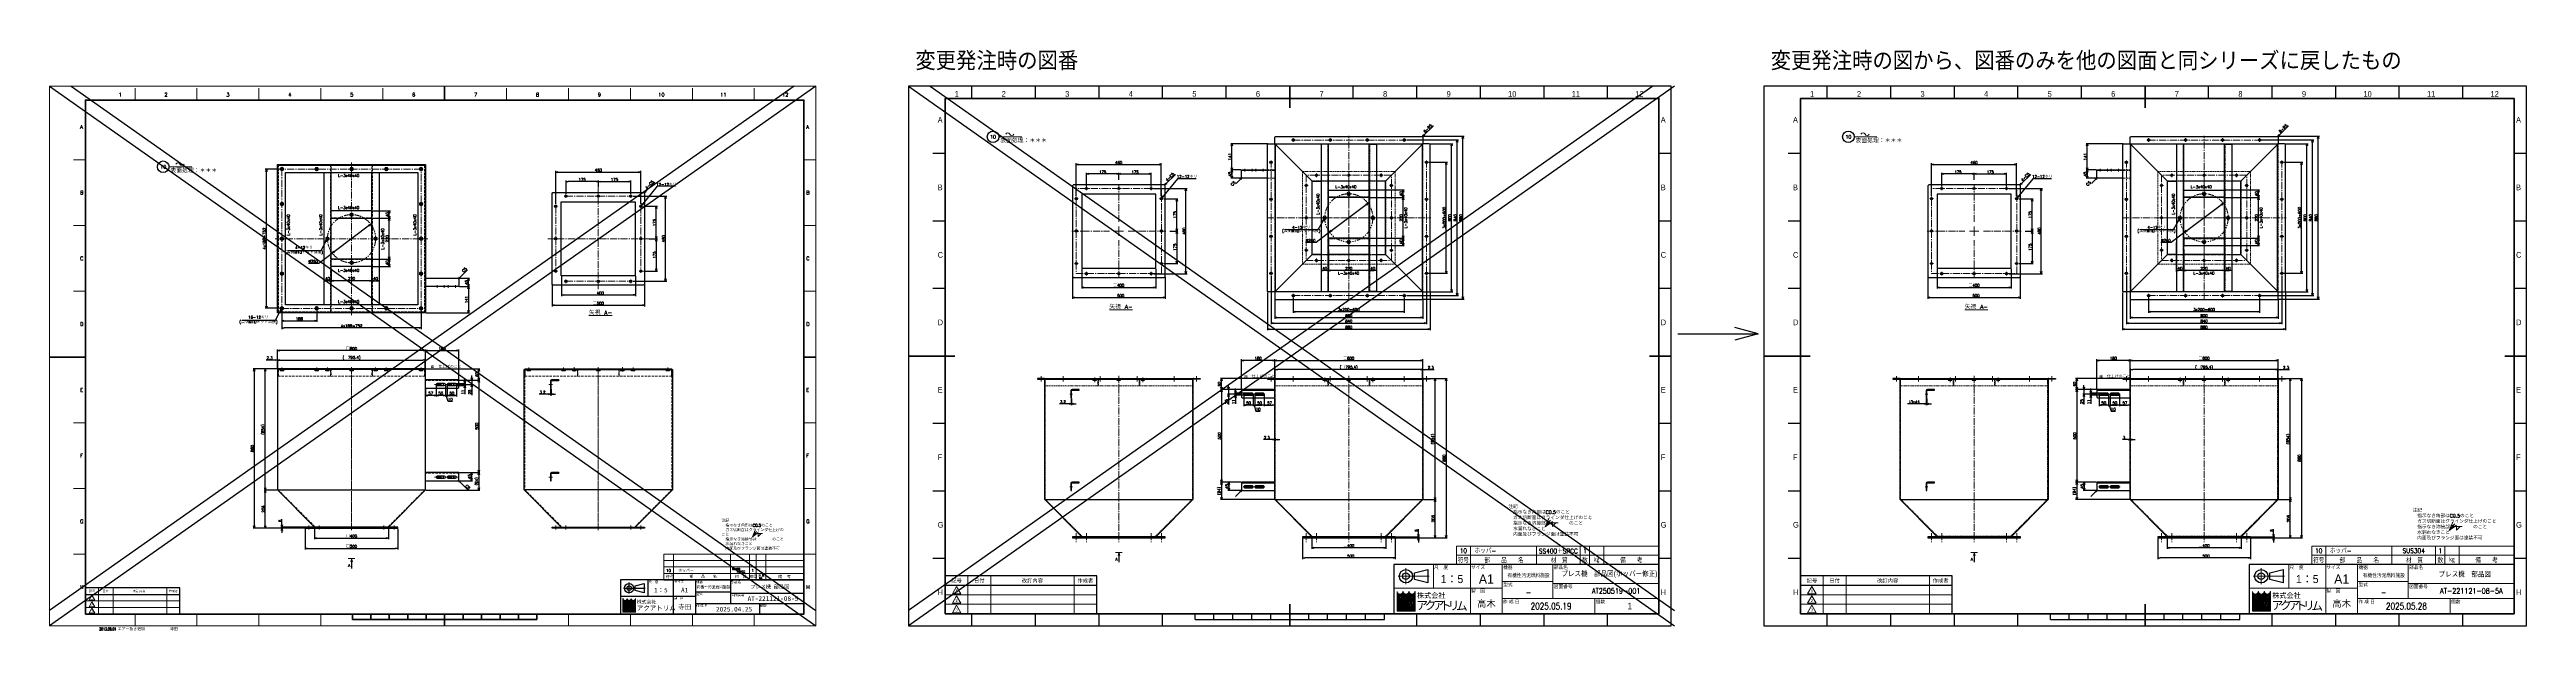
# Model space of a CAD drawing. Header units: millimetres. Extents: x 0 to 13385, y -24 to 3112.
import ezdxf
from ezdxf import colors
from ezdxf.entities.mleader import LeaderData, LeaderLine
from ezdxf.enums import TextEntityAlignment as Align
from ezdxf.math import Vec2, Vec3

# ---------------------------------------------------------------- set-up
doc = ezdxf.new("R2010")
doc.units = ezdxf.units.MM
doc.header["$LTSCALE"] = 2
doc.header["$PDMODE"] = 99
doc.header["$PDSIZE"] = 1
for name, pattern in [('CENTER2', [28.575, 19.05, -3.175, 3.175, -3.175]), ('HIDDEN', [9.525, 6.35, -3.175]), ('HIDDEN2', [4.7625, 3.175, -1.5875]), ('PHANTOM2', [31.75, 15.875, -3.175, 3.175, -3.175, 3.175, -3.175])]:
    doc.linetypes.add(name, pattern=pattern)
for name, color, linetype, lineweight in [('01_外形線', 7, 'Continuous', 25), ('02_細線', 5, 'Continuous', 13), ('03_かくれ線', 6, 'HIDDEN2', 13), ('04_HIDDEN', 2, 'HIDDEN', 13), ('04_中心線', 1, 'CENTER2', 9), ('05_CENTER', 4, 'CENTER2', 13), ('06_PHANTOM', 2, 'PHANTOM2', 13), ('07_TEXT', 3, 'Continuous', 13), ('08_DIM', 3, 'Continuous', 13), ('90_FRAME', 5, 'Continuous', 35), ('99_図枠', 7, 'Continuous', 40)]:
    doc.layers.add(name, color=color, linetype=linetype, lineweight=lineweight)
doc.layers.add('10_DRAFT', color=8, linetype='Continuous', lineweight=0, plot=False)
doc.layers.add('91_BLANK', color=5, linetype='Continuous', lineweight=0, plot=False)
doc.styles.add('KANJI0', font='txt.shx', dxfattribs={"width": 0.9, "height": 30, "bigfont": 'bigfont'})
doc.styles.add('KSS_TXT', font='txt.shx', dxfattribs={"bigfont": 'extfont2.shx'})
doc.styles.add('KSS_TXT_L', font='txt.shx', dxfattribs={"height": 15, "bigfont": 'extfont2.shx'})
doc.styles.add('MS_G', font='MS Gothic.ttf')
doc.styles.get("Standard").update_dxf_attribs({"font": 'txt.shx', "bigfont": 'extfont2.shx'})
doc.styles.add('寸法用', font='simplex.shx', dxfattribs={"width": 0.8, "bigfont": '@extfont2.shx'})
doc.styles.add('表題用', font='MS PGothic.ttf')
doc.dimstyles.new('KSS_DIM', dxfattribs={"dimscale": 5, "dimtxt": 3, "dimasz": 2.5, "dimexe": 1.25, "dimexo": 0.625, "dimtad": 1, "dimdsep": 46, "dimtxsty": 'KSS_TXT', "dimblk": 'OPEN30', "dimcen": 0, "dimazin": 2, "dimtfac": 0.75, "dimtmove": 0, "dimatfit": 3, "dimldrblk": 'OPEN30', "dimfxl": 1.25, "dimtolj": 1, "dimarcsym": 0})
doc.dimstyles.new('KSS_DIM$3', dxfattribs={"dimscale": 5, "dimtxt": 3, "dimasz": 2.5, "dimexe": 1.25, "dimexo": 0.625, "dimtad": 1, "dimtih": 1, "dimtoh": 1, "dimdsep": 46, "dimtxsty": 'KSS_TXT', "dimblk": 'OPEN30', "dimcen": 0, "dimazin": 2, "dimtfac": 0.75, "dimtofl": 0, "dimtmove": 0, "dimatfit": 3, "dimldrblk": 'OPEN30', "dimfxl": 1.25, "dimtolj": 1, "dimarcsym": 0})

# ---------------------------------------------------------------- blocks, each defined once
blk = doc.blocks.new('Weld-line')
blk.add_line((0, 0), (1, 0))
blk = doc.blocks.new('Weld10-s5')
blk.add_circle((0, 0), 2)
blk = doc.blocks.new('Weld10-a1')
for p, q in [((5, 0), (0, 5)), ((0, 5), (0, 0)), ((0, 0), (5, 0))]:
    blk.add_line(p, q)
at = {"width": 0.9}
blk.add_attdef('S', text='', height=2.8, dxfattribs=at).set_placement((-2, 1), align=Align.RIGHT)
blk.add_attdef('L', (8, 1), '', height=2.8, dxfattribs=at)
blk = doc.blocks.new('_Open30')
at = {"color": 0, "linetype": 'ByBlock', "lineweight": -2}
for p, q in [((-1, 0.27), (0, 0)), ((0, 0), (-1, -0.27)), ((0, 0), (-1, 0))]:
    blk.add_line(p, q, dxfattribs=at)
blk = doc.blocks.new('AM_BALLOON1')
at = {"transparency": 16777216}
blk.add_circle((0, 0), 5, dxfattribs=at)
blk.add_attdef('B_NUMBER', text='', height=3, dxfattribs=at).set_placement((0, 0), align=Align.MIDDLE_CENTER)
blk = doc.blocks.new('_OPEN')
at = {"color": 0, "linetype": 'ByBlock'}
for p, q in [((-1, 0.2), (0, 0)), ((0, 0), (-1, -0.2)), ((0, 0), (-1, 0))]:
    blk.add_line(p, q, dxfattribs=at)
blk = doc.blocks.new('p1ba05')
for centre, start, end in [((-3, 0.3), 24.2276, 155.5758), ((0, 1.6), 204.2276, 335.5758)]:
    blk.add_arc(centre, 1.62, start, end)
blk = doc.blocks.new('*D145')
at = {"layer": '08_DIM', "color": 0, "lineweight": -2, "transparency": 16777216}
for p, q in [((3209, 2266), (3285, 2266)), ((3279, 2103), (3279, 2253)), ((3241, 2091), (3285, 2091))]:
    blk.add_line(p, q, dxfattribs=at)
at = {"layer": 'Defpoints', "color": 0, "transparency": 16777216}
for p in [(3206, 2266), (3279, 2266), (3238, 2091)]:
    blk.add_point(p, dxfattribs=at)
at = {"layer": '08_DIM', "color": 0, "lineweight": -2, "transparency": 16777216, "xscale": 12.5, "yscale": 12.5, "zscale": 12.5}
for p, rotation in [((3279, 2266), 90), ((3279, 2091), 270)]:
    blk.add_blockref('_Open30', p, dxfattribs=dict(at, rotation=rotation))
at = {"layer": '08_DIM', "color": 0, "transparency": 16777216, "insert": (3269, 2178), "char_height": 15, "attachment_point": 5, "rotation": 90, "style": 'KSS_TXT'}
blk.add_mtext('\\A1;175', dxfattribs=at)
blk = doc.blocks.new('*D146')
at = {"layer": '08_DIM', "color": 0, "lineweight": -2, "transparency": 16777216}
for p, q in [((3241, 2091), (3285, 2091)), ((3279, 2078), (3279, 1928)), ((3209, 1916), (3285, 1916))]:
    blk.add_line(p, q, dxfattribs=at)
at = {"layer": 'Defpoints', "color": 0, "transparency": 16777216}
for p in [(3238, 2091), (3206, 1916), (3279, 1916)]:
    blk.add_point(p, dxfattribs=at)
at = {"layer": '08_DIM', "color": 0, "lineweight": -2, "transparency": 16777216, "xscale": 12.5, "yscale": 12.5, "zscale": 12.5}
for p, rotation in [((3279, 2091), 90), ((3279, 1916), 270)]:
    blk.add_blockref('_Open30', p, dxfattribs=dict(at, rotation=rotation))
at = {"layer": '08_DIM', "color": 0, "transparency": 16777216, "insert": (3269, 2003), "char_height": 15, "attachment_point": 5, "rotation": 90, "style": 'KSS_TXT'}
blk.add_mtext('\\A1;175', dxfattribs=at)
blk = doc.blocks.new('*D147')
at = {"layer": '08_DIM', "color": 0, "lineweight": -2, "transparency": 16777216}
for p, q in [((3154, 2321), (3335, 2321)), ((3329, 1873), (3329, 2308)), ((3154, 1861), (3335, 1861))]:
    blk.add_line(p, q, dxfattribs=at)
at = {"layer": 'Defpoints', "color": 0, "transparency": 16777216}
for p in [(3151, 2321), (3329, 2321), (3151, 1861)]:
    blk.add_point(p, dxfattribs=at)
at = {"layer": '08_DIM', "color": 0, "lineweight": -2, "transparency": 16777216, "xscale": 12.5, "yscale": 12.5, "zscale": 12.5}
for p, rotation in [((3329, 2321), 90), ((3329, 1861), 270)]:
    blk.add_blockref('_Open30', p, dxfattribs=dict(at, rotation=rotation))
at = {"layer": '08_DIM', "color": 0, "transparency": 16777216, "insert": (3318, 2091), "char_height": 15, "attachment_point": 5, "rotation": 90, "style": 'KSS_TXT'}
blk.add_mtext('\\A1;460', dxfattribs=at)
blk = doc.blocks.new('*D148')
at = {"layer": '08_DIM', "color": 0, "lineweight": -2, "transparency": 16777216}
for p, q in [((2966, 2367), (2966, 2406)), ((2978, 2399), (3128, 2399)), ((3141, 2334), (3141, 2406))]:
    blk.add_line(p, q, dxfattribs=at)
at = {"layer": 'Defpoints', "color": 0, "transparency": 16777216}
for p in [(2966, 2364), (3141, 2399), (3141, 2331)]:
    blk.add_point(p, dxfattribs=at)
at = {"layer": '08_DIM', "color": 0, "lineweight": -2, "transparency": 16777216, "xscale": 12.5, "yscale": 12.5, "zscale": 12.5, "rotation": 180}
blk.add_blockref('_Open30', (2966, 2399), dxfattribs=at)
at = {"layer": '08_DIM', "color": 0, "lineweight": -2, "transparency": 16777216, "xscale": 12.5, "yscale": 12.5, "zscale": 12.5}
blk.add_blockref('_Open30', (3141, 2399), dxfattribs=at)
at = {"layer": '08_DIM', "color": 0, "transparency": 16777216, "insert": (3053, 2410), "char_height": 15, "attachment_point": 5, "style": 'KSS_TXT'}
blk.add_mtext('\\A1;175', dxfattribs=at)
blk = doc.blocks.new('*D149')
at = {"layer": '08_DIM', "color": 0, "lineweight": -2, "transparency": 16777216}
for p, q in [((2791, 2334), (2791, 2406)), ((2953, 2399), (2803, 2399)), ((2966, 2367), (2966, 2406))]:
    blk.add_line(p, q, dxfattribs=at)
at = {"layer": 'Defpoints', "color": 0, "transparency": 16777216}
for p in [(2791, 2399), (2791, 2331), (2966, 2364)]:
    blk.add_point(p, dxfattribs=at)
at = {"layer": '08_DIM', "color": 0, "lineweight": -2, "transparency": 16777216, "xscale": 12.5, "yscale": 12.5, "zscale": 12.5, "rotation": 180}
blk.add_blockref('_Open30', (2791, 2399), dxfattribs=at)
at = {"layer": '08_DIM', "color": 0, "lineweight": -2, "transparency": 16777216, "xscale": 12.5, "yscale": 12.5, "zscale": 12.5}
blk.add_blockref('_Open30', (2966, 2399), dxfattribs=at)
at = {"layer": '08_DIM', "color": 0, "transparency": 16777216, "insert": (2878, 2410), "char_height": 15, "attachment_point": 5, "style": 'KSS_TXT'}
blk.add_mtext('\\A1;175', dxfattribs=at)
blk = doc.blocks.new('*D150')
at = {"layer": '08_DIM', "color": 0, "lineweight": -2, "transparency": 16777216}
for p, q in [((2736, 2279), (2736, 2457)), ((2748, 2450), (3183, 2450)), ((3196, 2279), (3196, 2457))]:
    blk.add_line(p, q, dxfattribs=at)
at = {"layer": 'Defpoints', "color": 0, "transparency": 16777216}
for p in [(3196, 2450), (2736, 2276), (3196, 2276)]:
    blk.add_point(p, dxfattribs=at)
at = {"layer": '08_DIM', "color": 0, "lineweight": -2, "transparency": 16777216, "xscale": 12.5, "yscale": 12.5, "zscale": 12.5, "rotation": 180}
blk.add_blockref('_Open30', (2736, 2450), dxfattribs=at)
at = {"layer": '08_DIM', "color": 0, "lineweight": -2, "transparency": 16777216, "xscale": 12.5, "yscale": 12.5, "zscale": 12.5}
blk.add_blockref('_Open30', (3196, 2450), dxfattribs=at)
at = {"layer": '08_DIM', "color": 0, "transparency": 16777216, "insert": (2966, 2461), "char_height": 15, "attachment_point": 5, "style": 'KSS_TXT'}
blk.add_mtext('\\A1;460', dxfattribs=at)
blk = doc.blocks.new('*D151')
at = {"layer": '08_DIM', "color": 0, "lineweight": -2, "transparency": 16777216}
for p, q in [((3283, 2374), (3207, 2280)), ((3382, 2374), (3283, 2374))]:
    blk.add_line(p, q, dxfattribs=at)
at = {"layer": 'Defpoints', "color": 0, "transparency": 16777216}
for p in [(3192, 2261), (3199, 2271)]:
    blk.add_point(p, dxfattribs=at)
at = {"layer": '08_DIM', "color": 0, "lineweight": -2, "transparency": 16777216, "xscale": 12.5, "yscale": 12.5, "zscale": 12.5, "rotation": 231.0508291700527}
blk.add_blockref('_Open30', (3199, 2271), dxfattribs=at)
at = {"layer": '08_DIM', "color": 0, "transparency": 16777216, "insert": (3334, 2384), "char_height": 15, "attachment_point": 5, "style": 'KSS_TXT'}
blk.add_mtext('\\A1;12-12キリ', dxfattribs=at)
blk = doc.blocks.new('*D152')
at = {"layer": '08_DIM', "color": 0, "lineweight": -2, "transparency": 16777216}
blk.add_line((3222, 2347), (3271, 2396), dxfattribs=at)
at = {"layer": 'Defpoints', "color": 0, "transparency": 16777216}
for p in [(3322, 2447), (3322, 2447), (3213, 2338)]:
    blk.add_point(p, dxfattribs=at)
at = {"layer": '08_DIM', "color": 0, "lineweight": -2, "transparency": 16777216, "xscale": 12.5, "yscale": 12.5, "zscale": 12.5, "rotation": 225}
blk.add_blockref('_Open30', (3213, 2338), dxfattribs=at)
at = {"layer": '08_DIM', "color": 0, "transparency": 16777216, "insert": (3242, 2382), "char_height": 15, "attachment_point": 5, "rotation": 45, "style": 'KSS_TXT'}
blk.add_mtext('\\A1;4-C5', dxfattribs=at)
blk = doc.blocks.new('*D153')
at = {"layer": '08_DIM', "color": 0, "lineweight": -2, "transparency": 16777216}
for p, q in [((1432, 525), (1432, 468)), ((1444, 474), (1819, 474)), ((1832, 525), (1832, 468))]:
    blk.add_line(p, q, dxfattribs=at)
at = {"layer": 'Defpoints', "color": 0, "transparency": 16777216}
for p in [(1432, 528), (1832, 528), (1832, 474)]:
    blk.add_point(p, dxfattribs=at)
at = {"layer": '08_DIM', "color": 0, "lineweight": -2, "transparency": 16777216, "xscale": 12.5, "yscale": 12.5, "zscale": 12.5, "rotation": 180}
blk.add_blockref('_Open30', (1432, 474), dxfattribs=at)
at = {"layer": '08_DIM', "color": 0, "lineweight": -2, "transparency": 16777216, "xscale": 12.5, "yscale": 12.5, "zscale": 12.5}
blk.add_blockref('_Open30', (1832, 474), dxfattribs=at)
at = {"layer": '08_DIM', "color": 0, "transparency": 16777216, "insert": (1632, 485), "char_height": 15, "attachment_point": 5, "style": 'KSS_TXT'}
blk.add_mtext('\\A1;□400', dxfattribs=at)
blk = doc.blocks.new('*D154')
at = {"layer": '08_DIM', "color": 0, "lineweight": -2, "transparency": 16777216}
for p, q in [((1382, 525), (1382, 413)), ((1394, 419), (1869, 419)), ((1882, 525), (1882, 413))]:
    blk.add_line(p, q, dxfattribs=at)
at = {"layer": 'Defpoints', "color": 0, "transparency": 16777216}
for p in [(1382, 528), (1882, 528), (1882, 419)]:
    blk.add_point(p, dxfattribs=at)
at = {"layer": '08_DIM', "color": 0, "lineweight": -2, "transparency": 16777216, "xscale": 12.5, "yscale": 12.5, "zscale": 12.5, "rotation": 180}
blk.add_blockref('_Open30', (1382, 419), dxfattribs=at)
at = {"layer": '08_DIM', "color": 0, "lineweight": -2, "transparency": 16777216, "xscale": 12.5, "yscale": 12.5, "zscale": 12.5}
blk.add_blockref('_Open30', (1882, 419), dxfattribs=at)
at = {"layer": '08_DIM', "color": 0, "transparency": 16777216, "insert": (1632, 430), "char_height": 15, "attachment_point": 5, "style": 'KSS_TXT'}
blk.add_mtext('\\A1;□500', dxfattribs=at)
blk = doc.blocks.new('*D155')
at = {"layer": '08_DIM', "color": 0, "lineweight": -2, "transparency": 16777216}
for p, q in [((1256, 547), (1256, 576)), ((1379, 534), (1250, 534)), ((1379, 528), (1250, 528)), ((1256, 528), (1256, 534)), ((1256, 516), (1256, 503))]:
    blk.add_line(p, q, dxfattribs=at)
at = {"layer": 'Defpoints', "color": 0, "transparency": 16777216}
for p in [(1256, 534), (1382, 534), (1382, 528)]:
    blk.add_point(p, dxfattribs=at)
at = {"layer": '08_DIM', "color": 0, "lineweight": -2, "transparency": 16777216, "xscale": 12.5, "yscale": 12.5, "zscale": 12.5}
for p, rotation in [((1256, 534), 270), ((1256, 528), 90)]:
    blk.add_blockref('_Open30', p, dxfattribs=dict(at, rotation=rotation))
at = {"layer": '08_DIM', "color": 0, "transparency": 16777216, "insert": (1246, 567), "char_height": 15, "attachment_point": 5, "rotation": 90, "style": 'KSS_TXT'}
blk.add_mtext('\\A1;6', dxfattribs=at)
blk = doc.blocks.new('*D156')
at = {"layer": '08_DIM', "color": 0, "lineweight": -2, "transparency": 16777216}
for p, q in [((1229, 734), (1160, 734)), ((1166, 541), (1166, 722)), ((1379, 528), (1160, 528))]:
    blk.add_line(p, q, dxfattribs=at)
at = {"layer": 'Defpoints', "color": 0, "transparency": 16777216}
for p in [(1166, 734), (1232, 734), (1382, 528)]:
    blk.add_point(p, dxfattribs=at)
at = {"layer": '08_DIM', "color": 0, "lineweight": -2, "transparency": 16777216, "xscale": 12.5, "yscale": 12.5, "zscale": 12.5}
for p, rotation in [((1166, 734), 90), ((1166, 528), 270)]:
    blk.add_blockref('_Open30', p, dxfattribs=dict(at, rotation=rotation))
at = {"layer": '08_DIM', "color": 0, "transparency": 16777216, "insert": (1155, 631), "char_height": 15, "attachment_point": 5, "rotation": 90, "style": 'KSS_TXT'}
blk.add_mtext('\\A1;206', dxfattribs=at)
blk = doc.blocks.new('*D157')
at = {"layer": '08_DIM', "color": 0, "lineweight": -2, "transparency": 16777216}
for p, q in [((1201, 1388), (1160, 1388)), ((1166, 747), (1166, 1376)), ((1229, 734), (1160, 734))]:
    blk.add_line(p, q, dxfattribs=at)
at = {"layer": 'Defpoints', "color": 0, "transparency": 16777216}
for p in [(1166, 1388), (1204, 1388), (1232, 734)]:
    blk.add_point(p, dxfattribs=at)
at = {"layer": '08_DIM', "color": 0, "lineweight": -2, "transparency": 16777216, "xscale": 12.5, "yscale": 12.5, "zscale": 12.5}
for p, rotation in [((1166, 1388), 90), ((1166, 734), 270)]:
    blk.add_blockref('_Open30', p, dxfattribs=dict(at, rotation=rotation))
at = {"layer": '08_DIM', "color": 0, "transparency": 16777216, "insert": (1155, 1061), "char_height": 15, "attachment_point": 5, "rotation": 90, "style": 'KSS_TXT'}
blk.add_mtext('\\A1;(654)', dxfattribs=at)
blk = doc.blocks.new('*D158')
at = {"layer": '08_DIM', "color": 0, "lineweight": -2, "transparency": 16777216}
for p, q in [((1231, 1388), (1100, 1388)), ((1106, 1376), (1106, 541)), ((1379, 528), (1100, 528))]:
    blk.add_line(p, q, dxfattribs=at)
at = {"layer": 'Defpoints', "color": 0, "transparency": 16777216}
for p in [(1234, 1388), (1106, 528), (1382, 528)]:
    blk.add_point(p, dxfattribs=at)
at = {"layer": '08_DIM', "color": 0, "lineweight": -2, "transparency": 16777216, "xscale": 12.5, "yscale": 12.5, "zscale": 12.5}
for p, rotation in [((1106, 1388), 90), ((1106, 528), 270)]:
    blk.add_blockref('_Open30', p, dxfattribs=dict(at, rotation=rotation))
at = {"layer": '08_DIM', "color": 0, "transparency": 16777216, "insert": (1096, 958), "char_height": 15, "attachment_point": 5, "rotation": 90, "style": 'KSS_TXT'}
blk.add_mtext('\\A1;860', dxfattribs=at)
blk = doc.blocks.new('M10Nu_1')
at = {"color": 0}
for p, q in [((-10, 0), (-10, 7)), ((-10, 0), (10, 0)), ((-7, 8), (7, 8)), ((-5, 0), (-5, 7)), ((5, 7), (5, 0)), ((10, 7), (10, 0))]:
    blk.add_line(p, q, dxfattribs=at)
at = {"color": 0, "linetype": 'CENTER2'}
blk.add_line((0, 8), (0, 0), dxfattribs=at)
at = {"color": 0}
for centre, radius, start, end in [((-7, 5), 2.94, 33.626, 146.374), ((0, -2), 9.8, 60, 120), ((7, 5), 2.94, 33.626, 146.374)]:
    blk.add_arc(centre, radius, start, end, dxfattribs=at)
at = {"layer": '10_DRAFT', "style": 'KANJI0', "width": 0.82}
blk.add_text('Ｍ１０', height=1.25, dxfattribs=at).set_placement((0, 0))
blk = doc.blocks.new('A$C6D2F3CDD_1')
at = {"color": 0}
for p, q in [((0, 0), (0, -40)), ((0, 0), (40, 0)), ((40, -1), (40, 0)), ((1, -40), (0, -40)), ((3, -38), (3, -7.5)), ((7.5, -3), (38, -3))]:
    blk.add_line(p, q, dxfattribs=at)
for centre, radius, start, end in [((1, -38), 2, 270, 0), ((7.5, -7.5), 4.5, 90, 180), ((38, -1), 2, 270, 0)]:
    blk.add_arc(centre, radius, start, end, dxfattribs=at)
blk = doc.blocks.new('M10Nua_1')
at = {"color": 0, "linetype": 'CENTER2'}
for p, q in [((11, 0), (-11, 0)), ((0, -11), (0, 11))]:
    blk.add_line(p, q, dxfattribs=at)
at = {"color": 0}
for p, q in [((-5, 8), (-10, 0)), ((-10, 0), (-5, -8)), ((-5, 8), (5, 8)), ((10, 0), (5, 8)), ((5, -8), (10, 0)), ((-5, -8), (5, -8))]:
    blk.add_line(p, q, dxfattribs=at)
for radius in [8.49, 5, 4]:
    blk.add_circle((0, 0), radius, dxfattribs=at)
at = {"layer": '10_DRAFT', "style": 'KANJI0', "width": 0.82}
blk.add_text('Ｍ１０', height=1.25, dxfattribs=at).set_placement((0, 0))
blk = doc.blocks.new('*D163')
at = {"layer": '08_DIM', "color": 0, "lineweight": -2, "transparency": 16777216}
for p, q in [((1234, 1391), (1234, 1442)), ((1247, 1436), (2017, 1436)), ((2030, 1391), (2030, 1442))]:
    blk.add_line(p, q, dxfattribs=at)
at = {"layer": 'Defpoints', "color": 0, "transparency": 16777216}
for p in [(1234, 1388), (2030, 1436), (2030, 1388)]:
    blk.add_point(p, dxfattribs=at)
at = {"layer": '08_DIM', "color": 0, "lineweight": -2, "transparency": 16777216, "xscale": 12.5, "yscale": 12.5, "zscale": 12.5, "rotation": 180}
blk.add_blockref('_Open30', (1234, 1436), dxfattribs=at)
at = {"layer": '08_DIM', "color": 0, "lineweight": -2, "transparency": 16777216, "xscale": 12.5, "yscale": 12.5, "zscale": 12.5}
blk.add_blockref('_Open30', (2030, 1436), dxfattribs=at)
at = {"layer": '08_DIM', "color": 0, "transparency": 16777216, "insert": (1632, 1447), "char_height": 15, "attachment_point": 5, "style": 'KSS_TXT'}
blk.add_mtext('\\A1;(□795.4)', dxfattribs=at)
blk = doc.blocks.new('*D164')
at = {"layer": '08_DIM', "color": 0, "lineweight": -2, "transparency": 16777216}
for p, q in [((1219, 1436), (1171, 1436)), ((1232, 1388), (1232, 1442)), ((1234, 1436), (1232, 1436)), ((1234, 1391), (1234, 1442)), ((1247, 1436), (1259, 1436))]:
    blk.add_line(p, q, dxfattribs=at)
at = {"layer": 'Defpoints', "color": 0, "transparency": 16777216}
for p in [(1232, 1436), (1232, 1385), (1234, 1388)]:
    blk.add_point(p, dxfattribs=at)
at = {"layer": '08_DIM', "color": 0, "lineweight": -2, "transparency": 16777216, "xscale": 12.5, "yscale": 12.5, "zscale": 12.5}
blk.add_blockref('_Open30', (1232, 1436), dxfattribs=at)
at = {"layer": '08_DIM', "color": 0, "lineweight": -2, "transparency": 16777216, "xscale": 12.5, "yscale": 12.5, "zscale": 12.5, "rotation": 180}
blk.add_blockref('_Open30', (1234, 1436), dxfattribs=at)
at = {"layer": '08_DIM', "color": 0, "transparency": 16777216, "insert": (1189, 1447), "char_height": 15, "attachment_point": 5, "style": 'KSS_TXT'}
blk.add_mtext('\\A1;2.3', dxfattribs=at)
blk = doc.blocks.new('*D165')
at = {"layer": '08_DIM', "color": 0, "lineweight": -2, "transparency": 16777216}
for p, q in [((1232, 1388), (1232, 1493)), ((2019, 1487), (1244, 1487)), ((2032, 1388), (2032, 1493))]:
    blk.add_line(p, q, dxfattribs=at)
at = {"layer": 'Defpoints', "color": 0, "transparency": 16777216}
for p in [(1232, 1487), (1232, 1385), (2032, 1385)]:
    blk.add_point(p, dxfattribs=at)
at = {"layer": '08_DIM', "color": 0, "lineweight": -2, "transparency": 16777216, "xscale": 12.5, "yscale": 12.5, "zscale": 12.5, "rotation": 180}
blk.add_blockref('_Open30', (1232, 1487), dxfattribs=at)
at = {"layer": '08_DIM', "color": 0, "lineweight": -2, "transparency": 16777216, "xscale": 12.5, "yscale": 12.5, "zscale": 12.5}
blk.add_blockref('_Open30', (2032, 1487), dxfattribs=at)
at = {"layer": '08_DIM', "color": 0, "transparency": 16777216, "insert": (1632, 1497), "char_height": 15, "attachment_point": 5, "style": 'KSS_TXT'}
blk.add_mtext('\\A1;□800', dxfattribs=at)
blk = doc.blocks.new('*D166')
at = {"layer": '08_DIM', "color": 0, "lineweight": -2, "transparency": 16777216}
for p, q in [((2032, 1388), (2032, 1493)), ((2044, 1487), (2199, 1487)), ((2212, 1331), (2212, 1493))]:
    blk.add_line(p, q, dxfattribs=at)
at = {"layer": 'Defpoints', "color": 0, "transparency": 16777216}
for p in [(2212, 1487), (2032, 1385), (2212, 1328)]:
    blk.add_point(p, dxfattribs=at)
at = {"layer": '08_DIM', "color": 0, "lineweight": -2, "transparency": 16777216, "xscale": 12.5, "yscale": 12.5, "zscale": 12.5, "rotation": 180}
blk.add_blockref('_Open30', (2032, 1487), dxfattribs=at)
at = {"layer": '08_DIM', "color": 0, "lineweight": -2, "transparency": 16777216, "xscale": 12.5, "yscale": 12.5, "zscale": 12.5}
blk.add_blockref('_Open30', (2212, 1487), dxfattribs=at)
at = {"layer": '08_DIM', "color": 0, "transparency": 16777216, "insert": (2122, 1497), "char_height": 15, "attachment_point": 5, "style": 'KSS_TXT'}
blk.add_mtext('\\A1;180', dxfattribs=at)
blk = doc.blocks.new('*D167')
at = {"layer": '08_DIM', "color": 0, "lineweight": -2, "transparency": 16777216}
for p, q in [((2282, 1341), (2282, 1353)), ((2211, 1303), (2288, 1303)), ((2215, 1328), (2288, 1328)), ((2282, 1328), (2282, 1303)), ((2282, 1291), (2282, 1247))]:
    blk.add_line(p, q, dxfattribs=at)
at = {"layer": 'Defpoints', "color": 0, "transparency": 16777216}
for p in [(2208, 1303), (2212, 1328), (2282, 1303)]:
    blk.add_point(p, dxfattribs=at)
at = {"layer": '08_DIM', "color": 0, "lineweight": -2, "transparency": 16777216, "xscale": 12.5, "yscale": 12.5, "zscale": 12.5}
for p, rotation in [((2282, 1328), 270), ((2282, 1303), 90)]:
    blk.add_blockref('_Open30', p, dxfattribs=dict(at, rotation=rotation))
at = {"layer": '08_DIM', "color": 0, "transparency": 16777216, "insert": (2271, 1263), "char_height": 15, "attachment_point": 5, "rotation": 90, "style": 'KSS_TXT'}
blk.add_mtext('\\A1;25', dxfattribs=at)
blk = doc.blocks.new('*D168')
at = {"layer": '08_DIM', "color": 0, "lineweight": -2, "transparency": 16777216}
for p, q in [((2197, 1309), (2250, 1309)), ((2197, 1298), (2250, 1298)), ((2244, 1321), (2244, 1334)), ((2244, 1309), (2244, 1298)), ((2244, 1285), (2244, 1252))]:
    blk.add_line(p, q, dxfattribs=at)
at = {"layer": 'Defpoints', "color": 0, "transparency": 16777216}
for p in [(2193, 1309), (2193, 1298), (2244, 1298)]:
    blk.add_point(p, dxfattribs=at)
at = {"layer": '08_DIM', "color": 0, "lineweight": -2, "transparency": 16777216, "xscale": 12.5, "yscale": 12.5, "zscale": 12.5}
for p, rotation in [((2244, 1309), 270), ((2244, 1298), 90)]:
    blk.add_blockref('_Open30', p, dxfattribs=dict(at, rotation=rotation))
at = {"layer": '08_DIM', "color": 0, "transparency": 16777216, "insert": (2233, 1262), "char_height": 15, "attachment_point": 5, "rotation": 90, "style": 'KSS_TXT'}
blk.add_mtext('\\A1;11', dxfattribs=at)
blk = doc.blocks.new('seca05')
for q in [(-0.8, -3.5), (0.8, -3.5), (0, -10.6)]:
    blk.add_line((0, -0.5), q)
blk.add_solid([(-3.8, 0.5), (3.8, 0.5), (-3.8, -0.5), (3.8, -0.5)])
blk.add_attdef('A', text='', height=3).set_placement((-2.5, -7.4), align=Align.MIDDLE)
blk = doc.blocks.new('*D170')
at = {"layer": '08_DIM', "color": 0, "lineweight": -2, "transparency": 16777216}
for p, q in [((2033, 1388), (2326, 1388)), ((2320, 1341), (2320, 1376)), ((2215, 1328), (2326, 1328))]:
    blk.add_line(p, q, dxfattribs=at)
at = {"layer": 'Defpoints', "color": 0, "transparency": 16777216}
for p in [(2030, 1388), (2320, 1388), (2212, 1328)]:
    blk.add_point(p, dxfattribs=at)
at = {"layer": '08_DIM', "color": 0, "lineweight": -2, "transparency": 16777216, "xscale": 12.5, "yscale": 12.5, "zscale": 12.5}
for p, rotation in [((2320, 1388), 90), ((2320, 1328), 270)]:
    blk.add_blockref('_Open30', p, dxfattribs=dict(at, rotation=rotation))
at = {"layer": '08_DIM', "color": 0, "transparency": 16777216, "insert": (2310, 1358), "char_height": 15, "attachment_point": 5, "rotation": 90, "style": 'KSS_TXT'}
blk.add_mtext('\\A1;60', dxfattribs=at)
blk = doc.blocks.new('*D171')
at = {"layer": '08_DIM', "color": 0, "lineweight": -2, "transparency": 16777216}
for p, q in [((2215, 1328), (2326, 1328)), ((2320, 1316), (2320, 841)), ((2215, 828), (2326, 828))]:
    blk.add_line(p, q, dxfattribs=at)
at = {"layer": 'Defpoints', "color": 0, "transparency": 16777216}
for p in [(2212, 1328), (2212, 828), (2320, 828)]:
    blk.add_point(p, dxfattribs=at)
at = {"layer": '08_DIM', "color": 0, "lineweight": -2, "transparency": 16777216, "xscale": 12.5, "yscale": 12.5, "zscale": 12.5}
for p, rotation in [((2320, 1328), 90), ((2320, 828), 270)]:
    blk.add_blockref('_Open30', p, dxfattribs=dict(at, rotation=rotation))
at = {"layer": '08_DIM', "color": 0, "transparency": 16777216, "insert": (2309, 1078), "char_height": 15, "attachment_point": 5, "rotation": 90, "style": 'KSS_TXT'}
blk.add_mtext('\\A1;500', dxfattribs=at)
blk = doc.blocks.new('*D172')
at = {"layer": '08_DIM', "color": 0, "lineweight": -2, "transparency": 16777216}
for p, q in [((2215, 828), (2286, 828)), ((2280, 816), (2280, 796)), ((2210, 783), (2286, 783))]:
    blk.add_line(p, q, dxfattribs=at)
at = {"layer": 'Defpoints', "color": 0, "transparency": 16777216}
for p in [(2212, 828), (2207, 783), (2280, 783)]:
    blk.add_point(p, dxfattribs=at)
at = {"layer": '08_DIM', "color": 0, "lineweight": -2, "transparency": 16777216, "xscale": 12.5, "yscale": 12.5, "zscale": 12.5}
for p, rotation in [((2280, 828), 90), ((2280, 783), 270)]:
    blk.add_blockref('_Open30', p, dxfattribs=dict(at, rotation=rotation))
at = {"layer": '08_DIM', "color": 0, "transparency": 16777216, "insert": (2270, 806), "char_height": 15, "attachment_point": 5, "rotation": 90, "style": 'KSS_TXT'}
blk.add_mtext('\\A1;45', dxfattribs=at)
blk = doc.blocks.new('*D173')
at = {"layer": '08_DIM', "color": 0, "lineweight": -2, "transparency": 16777216}
for p, q in [((2215, 828), (2326, 828)), ((2320, 816), (2320, 747)), ((2035, 734), (2326, 734))]:
    blk.add_line(p, q, dxfattribs=at)
at = {"layer": 'Defpoints', "color": 0, "transparency": 16777216}
for p in [(2212, 828), (2032, 734), (2320, 734)]:
    blk.add_point(p, dxfattribs=at)
at = {"layer": '08_DIM', "color": 0, "lineweight": -2, "transparency": 16777216, "xscale": 12.5, "yscale": 12.5, "zscale": 12.5}
for p, rotation in [((2320, 828), 90), ((2320, 734), 270)]:
    blk.add_blockref('_Open30', p, dxfattribs=dict(at, rotation=rotation))
at = {"layer": '08_DIM', "color": 0, "transparency": 16777216, "insert": (2310, 781), "char_height": 15, "attachment_point": 5, "rotation": 90, "style": 'KSS_TXT'}
blk.add_mtext('\\A1;(94)', dxfattribs=at)
blk = doc.blocks.new('*D174')
at = {"layer": '08_DIM', "color": 0, "lineweight": -2, "transparency": 16777216}
for p, q in [((2126, 1245), (2114, 1245)), ((2139, 1300), (2139, 1239)), ((2149, 1245), (2139, 1245)), ((2154, 1212), (2144, 1245)), ((2149, 1300), (2149, 1239)), ((2178, 1212), (2154, 1212)), ((2161, 1245), (2174, 1245))]:
    blk.add_line(p, q, dxfattribs=at)
at = {"layer": 'Defpoints', "color": 0, "transparency": 16777216}
for p in [(2139, 1303), (2139, 1245), (2149, 1303)]:
    blk.add_point(p, dxfattribs=at)
at = {"layer": '08_DIM', "color": 0, "lineweight": -2, "transparency": 16777216, "xscale": 12.5, "yscale": 12.5, "zscale": 12.5}
blk.add_blockref('_Open30', (2139, 1245), dxfattribs=at)
at = {"layer": '08_DIM', "color": 0, "lineweight": -2, "transparency": 16777216, "xscale": 12.5, "yscale": 12.5, "zscale": 12.5, "rotation": 180}
blk.add_blockref('_Open30', (2149, 1245), dxfattribs=at)
at = {"layer": '08_DIM', "color": 0, "transparency": 16777216, "insert": (2166, 1223), "char_height": 15, "attachment_point": 5, "style": 'KSS_TXT'}
blk.add_mtext('\\A1;10', dxfattribs=at)
blk = doc.blocks.new('*D175')
at = {"layer": '08_DIM', "color": 0, "lineweight": -2, "transparency": 16777216}
for p, q in [((2149, 1300), (2149, 1239)), ((2161, 1245), (2186, 1245)), ((2199, 1300), (2199, 1239))]:
    blk.add_line(p, q, dxfattribs=at)
at = {"layer": 'Defpoints', "color": 0, "transparency": 16777216}
for p in [(2149, 1303), (2199, 1303), (2199, 1245)]:
    blk.add_point(p, dxfattribs=at)
at = {"layer": '08_DIM', "color": 0, "lineweight": -2, "transparency": 16777216, "xscale": 12.5, "yscale": 12.5, "zscale": 12.5, "rotation": 180}
blk.add_blockref('_Open30', (2149, 1245), dxfattribs=at)
at = {"layer": '08_DIM', "color": 0, "lineweight": -2, "transparency": 16777216, "xscale": 12.5, "yscale": 12.5, "zscale": 12.5}
blk.add_blockref('_Open30', (2199, 1245), dxfattribs=at)
at = {"layer": '08_DIM', "color": 0, "transparency": 16777216, "insert": (2174, 1256), "char_height": 15, "attachment_point": 5, "style": 'KSS_TXT'}
blk.add_mtext('\\A1;50', dxfattribs=at)
blk = doc.blocks.new('*D176')
at = {"layer": '08_DIM', "color": 0, "lineweight": -2, "transparency": 16777216}
for p, q in [((2089, 1300), (2089, 1239)), ((2126, 1245), (2101, 1245)), ((2139, 1300), (2139, 1239))]:
    blk.add_line(p, q, dxfattribs=at)
at = {"layer": 'Defpoints', "color": 0, "transparency": 16777216}
for p in [(2089, 1303), (2089, 1245), (2139, 1303)]:
    blk.add_point(p, dxfattribs=at)
at = {"layer": '08_DIM', "color": 0, "lineweight": -2, "transparency": 16777216, "xscale": 12.5, "yscale": 12.5, "zscale": 12.5, "rotation": 180}
blk.add_blockref('_Open30', (2089, 1245), dxfattribs=at)
at = {"layer": '08_DIM', "color": 0, "lineweight": -2, "transparency": 16777216, "xscale": 12.5, "yscale": 12.5, "zscale": 12.5}
blk.add_blockref('_Open30', (2139, 1245), dxfattribs=at)
at = {"layer": '08_DIM', "color": 0, "transparency": 16777216, "insert": (2114, 1256), "char_height": 15, "attachment_point": 5, "style": 'KSS_TXT'}
blk.add_mtext('\\A1;50', dxfattribs=at)
blk = doc.blocks.new('*D177')
at = {"layer": '08_DIM', "color": 0, "lineweight": -2, "transparency": 16777216}
for p, q in [((2032, 1280), (2032, 1239)), ((2076, 1245), (2044, 1245)), ((2089, 1300), (2089, 1239))]:
    blk.add_line(p, q, dxfattribs=at)
at = {"layer": 'Defpoints', "color": 0, "transparency": 16777216}
for p in [(2032, 1283), (2032, 1245), (2089, 1303)]:
    blk.add_point(p, dxfattribs=at)
at = {"layer": '08_DIM', "color": 0, "lineweight": -2, "transparency": 16777216, "xscale": 12.5, "yscale": 12.5, "zscale": 12.5, "rotation": 180}
blk.add_blockref('_Open30', (2032, 1245), dxfattribs=at)
at = {"layer": '08_DIM', "color": 0, "lineweight": -2, "transparency": 16777216, "xscale": 12.5, "yscale": 12.5, "zscale": 12.5}
blk.add_blockref('_Open30', (2089, 1245), dxfattribs=at)
at = {"layer": '08_DIM', "color": 0, "transparency": 16777216, "insert": (2060, 1256), "char_height": 15, "attachment_point": 5, "style": 'KSS_TXT'}
blk.add_mtext('\\A1;57', dxfattribs=at)
blk = doc.blocks.new('*D178')
at = {"layer": '08_DIM', "color": 0, "lineweight": -2, "transparency": 16777216}
for p, q in [((2210, 1877), (2270, 1877)), ((2215, 1832), (2270, 1832)), ((2264, 1845), (2264, 1865))]:
    blk.add_line(p, q, dxfattribs=at)
at = {"layer": 'Defpoints', "color": 0, "transparency": 16777216}
for p in [(2207, 1877), (2264, 1877), (2212, 1832)]:
    blk.add_point(p, dxfattribs=at)
at = {"layer": '08_DIM', "color": 0, "lineweight": -2, "transparency": 16777216, "xscale": 12.5, "yscale": 12.5, "zscale": 12.5}
for p, rotation in [((2264, 1877), 90), ((2264, 1832), 270)]:
    blk.add_blockref('_Open30', p, dxfattribs=dict(at, rotation=rotation))
at = {"layer": '08_DIM', "color": 0, "transparency": 16777216, "insert": (2253, 1855), "char_height": 15, "attachment_point": 5, "rotation": 90, "style": 'KSS_TXT'}
blk.add_mtext('\\A1;45', dxfattribs=at)
blk = doc.blocks.new('*D179')
at = {"layer": '08_DIM', "color": 0, "lineweight": -2, "transparency": 16777216}
for p, q in [((2215, 1832), (2270, 1832)), ((2264, 1820), (2264, 1703)), ((2035, 1691), (2270, 1691))]:
    blk.add_line(p, q, dxfattribs=at)
at = {"layer": 'Defpoints', "color": 0, "transparency": 16777216}
for p in [(2212, 1832), (2032, 1691), (2264, 1691)]:
    blk.add_point(p, dxfattribs=at)
at = {"layer": '08_DIM', "color": 0, "lineweight": -2, "transparency": 16777216, "xscale": 12.5, "yscale": 12.5, "zscale": 12.5}
for p, rotation in [((2264, 1832), 90), ((2264, 1691), 270)]:
    blk.add_blockref('_Open30', p, dxfattribs=dict(at, rotation=rotation))
at = {"layer": '08_DIM', "color": 0, "transparency": 16777216, "insert": (2253, 1762), "char_height": 15, "attachment_point": 5, "rotation": 90, "style": 'KSS_TXT'}
blk.add_mtext('\\A1;141', dxfattribs=at)
blk = doc.blocks.new('*D180')
at = {"layer": '08_DIM', "color": 0, "lineweight": -2, "transparency": 16777216}
for p, q in [((2694, 1251), (2646, 1251)), ((2707, 1280), (2707, 1245)), ((2710, 1251), (2707, 1251)), ((2710, 1280), (2710, 1245)), ((2723, 1251), (2735, 1251))]:
    blk.add_line(p, q, dxfattribs=at)
at = {"layer": 'Defpoints', "color": 0, "transparency": 16777216}
for p in [(2707, 1283), (2707, 1251), (2710, 1283)]:
    blk.add_point(p, dxfattribs=at)
at = {"layer": '08_DIM', "color": 0, "lineweight": -2, "transparency": 16777216, "xscale": 12.5, "yscale": 12.5, "zscale": 12.5}
blk.add_blockref('_Open30', (2707, 1251), dxfattribs=at)
at = {"layer": '08_DIM', "color": 0, "lineweight": -2, "transparency": 16777216, "xscale": 12.5, "yscale": 12.5, "zscale": 12.5, "rotation": 180}
blk.add_blockref('_Open30', (2710, 1251), dxfattribs=at)
at = {"layer": '08_DIM', "color": 0, "transparency": 16777216, "insert": (2664, 1262), "char_height": 15, "attachment_point": 5, "style": 'KSS_TXT'}
blk.add_mtext('\\A1;3.2', dxfattribs=at)
blk = doc.blocks.new('*D181')
at = {"layer": '08_DIM', "color": 0, "lineweight": -2, "transparency": 16777216}
for p, q in [((1745, 2201), (1842, 2201)), ((1835, 1993), (1835, 2188)), ((1742, 1981), (1842, 1981))]:
    blk.add_line(p, q, dxfattribs=at)
at = {"layer": 'Defpoints', "color": 0, "transparency": 16777216}
for p in [(1742, 2201), (1835, 2201), (1739, 1981)]:
    blk.add_point(p, dxfattribs=at)
at = {"layer": '08_DIM', "color": 0, "lineweight": -2, "transparency": 16777216, "xscale": 12.5, "yscale": 12.5, "zscale": 12.5}
for p, rotation in [((1835, 2201), 90), ((1835, 1981), 270)]:
    blk.add_blockref('_Open30', p, dxfattribs=dict(at, rotation=rotation))
at = {"layer": '08_DIM', "color": 0, "transparency": 16777216, "insert": (1825, 2091), "char_height": 15, "attachment_point": 5, "rotation": 90, "style": 'KSS_TXT'}
blk.add_mtext('\\A1;220', dxfattribs=at)
blk = doc.blocks.new('*D182')
at = {"layer": '08_DIM', "color": 0, "lineweight": -2, "transparency": 16777216}
for p, q in [((1744, 1981), (1842, 1981)), ((1745, 1941), (1842, 1941)), ((1835, 1968), (1835, 1953))]:
    blk.add_line(p, q, dxfattribs=at)
at = {"layer": 'Defpoints', "color": 0, "transparency": 16777216}
for p in [(1740, 1981), (1742, 1941), (1835, 1941)]:
    blk.add_point(p, dxfattribs=at)
at = {"layer": '08_DIM', "color": 0, "lineweight": -2, "transparency": 16777216, "xscale": 12.5, "yscale": 12.5, "zscale": 12.5}
for p, rotation in [((1835, 1981), 90), ((1835, 1941), 270)]:
    blk.add_blockref('_Open30', p, dxfattribs=dict(at, rotation=rotation))
at = {"layer": '08_DIM', "color": 0, "transparency": 16777216, "insert": (1825, 1961), "char_height": 15, "attachment_point": 5, "rotation": 90, "style": 'KSS_TXT'}
blk.add_mtext('\\A1;40', dxfattribs=at)
blk = doc.blocks.new('*D183')
at = {"layer": '08_DIM', "color": 0, "lineweight": -2, "transparency": 16777216}
for p, q in [((1745, 2241), (1842, 2241)), ((1745, 2201), (1842, 2201)), ((1835, 2213), (1835, 2228))]:
    blk.add_line(p, q, dxfattribs=at)
at = {"layer": 'Defpoints', "color": 0, "transparency": 16777216}
for p in [(1742, 2241), (1742, 2201), (1835, 2241)]:
    blk.add_point(p, dxfattribs=at)
at = {"layer": '08_DIM', "color": 0, "lineweight": -2, "transparency": 16777216, "xscale": 12.5, "yscale": 12.5, "zscale": 12.5}
for p, rotation in [((1835, 2241), 90), ((1835, 2201), 270)]:
    blk.add_blockref('_Open30', p, dxfattribs=dict(at, rotation=rotation))
at = {"layer": '08_DIM', "color": 0, "transparency": 16777216, "insert": (1825, 2221), "char_height": 15, "attachment_point": 5, "rotation": 90, "style": 'KSS_TXT'}
blk.add_mtext('\\A1;40', dxfattribs=at)
blk = doc.blocks.new('*D184')
at = {"layer": '08_DIM', "color": 0, "lineweight": -2, "transparency": 16777216}
for p, q in [((1522, 1920), (1522, 1858)), ((1742, 1920), (1742, 1858)), ((1729, 1864), (1534, 1864))]:
    blk.add_line(p, q, dxfattribs=at)
at = {"layer": 'Defpoints', "color": 0, "transparency": 16777216}
for p in [(1522, 1924), (1742, 1924), (1522, 1864)]:
    blk.add_point(p, dxfattribs=at)
at = {"layer": '08_DIM', "color": 0, "lineweight": -2, "transparency": 16777216, "xscale": 12.5, "yscale": 12.5, "zscale": 12.5, "rotation": 180}
blk.add_blockref('_Open30', (1522, 1864), dxfattribs=at)
at = {"layer": '08_DIM', "color": 0, "lineweight": -2, "transparency": 16777216, "xscale": 12.5, "yscale": 12.5, "zscale": 12.5}
blk.add_blockref('_Open30', (1742, 1864), dxfattribs=at)
at = {"layer": '08_DIM', "color": 0, "transparency": 16777216, "insert": (1632, 1875), "char_height": 15, "attachment_point": 5, "style": 'KSS_TXT'}
blk.add_mtext('\\A1;220', dxfattribs=at)
blk = doc.blocks.new('*D185')
at = {"layer": '08_DIM', "color": 0, "lineweight": -2, "transparency": 16777216}
for p, q in [((1742, 1920), (1742, 1858)), ((1782, 1957), (1782, 1858)), ((1754, 1864), (1769, 1864))]:
    blk.add_line(p, q, dxfattribs=at)
at = {"layer": 'Defpoints', "color": 0, "transparency": 16777216}
for p in [(1742, 1924), (1782, 1961), (1782, 1864)]:
    blk.add_point(p, dxfattribs=at)
at = {"layer": '08_DIM', "color": 0, "lineweight": -2, "transparency": 16777216, "xscale": 12.5, "yscale": 12.5, "zscale": 12.5, "rotation": 180}
blk.add_blockref('_Open30', (1742, 1864), dxfattribs=at)
at = {"layer": '08_DIM', "color": 0, "lineweight": -2, "transparency": 16777216, "xscale": 12.5, "yscale": 12.5, "zscale": 12.5}
blk.add_blockref('_Open30', (1782, 1864), dxfattribs=at)
at = {"layer": '08_DIM', "color": 0, "transparency": 16777216, "insert": (1762, 1875), "char_height": 15, "attachment_point": 5, "style": 'KSS_TXT'}
blk.add_mtext('\\A1;40', dxfattribs=at)
blk = doc.blocks.new('*D186')
at = {"layer": '08_DIM', "color": 0, "lineweight": -2, "transparency": 16777216}
for p, q in [((1482, 1957), (1482, 1858)), ((1522, 1920), (1522, 1858)), ((1509, 1864), (1494, 1864))]:
    blk.add_line(p, q, dxfattribs=at)
at = {"layer": 'Defpoints', "color": 0, "transparency": 16777216}
for p in [(1482, 1961), (1522, 1924), (1482, 1864)]:
    blk.add_point(p, dxfattribs=at)
at = {"layer": '08_DIM', "color": 0, "lineweight": -2, "transparency": 16777216, "xscale": 12.5, "yscale": 12.5, "zscale": 12.5, "rotation": 180}
blk.add_blockref('_Open30', (1482, 1864), dxfattribs=at)
at = {"layer": '08_DIM', "color": 0, "lineweight": -2, "transparency": 16777216, "xscale": 12.5, "yscale": 12.5, "zscale": 12.5}
blk.add_blockref('_Open30', (1522, 1864), dxfattribs=at)
at = {"layer": '08_DIM', "color": 0, "transparency": 16777216, "insert": (1502, 1875), "char_height": 15, "attachment_point": 5, "style": 'KSS_TXT'}
blk.add_mtext('\\A1;40', dxfattribs=at)
blk = doc.blocks.new('*D187')
at = {"layer": '08_DIM', "color": 0, "lineweight": -2, "transparency": 16777216}
for p, q in [((1736, 2169), (1538, 2020)), ((1455, 1958), (1528, 2013)), ((1399, 1958), (1455, 1958))]:
    blk.add_line(p, q, dxfattribs=at)
at = {"layer": 'Defpoints', "color": 0, "transparency": 16777216}
for p in [(1736, 2169), (1528, 2013)]:
    blk.add_point(p, dxfattribs=at)
at = {"layer": '08_DIM', "color": 0, "lineweight": -2, "transparency": 16777216, "xscale": 12.5, "yscale": 12.5, "zscale": 12.5}
for p, rotation in [((1736, 2169), 36.91490904438938), ((1528, 2013), 216.9149090443894)]:
    blk.add_blockref('_Open30', p, dxfattribs=dict(at, rotation=rotation))
at = {"layer": '08_DIM', "color": 0, "transparency": 16777216, "insert": (1425, 1969), "char_height": 15, "attachment_point": 5, "style": 'KSS_TXT'}
blk.add_mtext('\\A1;%%C260', dxfattribs=at)
blk = doc.blocks.new('*D188')
at = {"layer": '08_DIM', "color": 0, "lineweight": -2, "transparency": 16777216}
for p, q in [((1287, 2028), (1467, 2028)), ((1467, 2028), (1493, 2075))]:
    blk.add_line(p, q, dxfattribs=at)
at = {"layer": 'Defpoints', "color": 0, "transparency": 16777216}
for p in [(1499, 2086), (1505, 2096)]:
    blk.add_point(p, dxfattribs=at)
at = {"layer": '08_DIM', "color": 0, "lineweight": -2, "transparency": 16777216, "xscale": 12.5, "yscale": 12.5, "zscale": 12.5, "rotation": 60.71540780738334}
blk.add_blockref('_Open30', (1499, 2086), dxfattribs=at)
at = {"layer": '08_DIM', "color": 0, "transparency": 16777216, "insert": (1375, 2028), "char_height": 15, "attachment_point": 5, "style": 'KSS_TXT'}
blk.add_mtext('\\A1;4-12キリ\\P(裏側M10ナット溶接)', dxfattribs=at)
blk = doc.blocks.new('*D189')
at = {"layer": '08_DIM', "color": 0, "lineweight": -2, "transparency": 16777216}
for p, q in [((1256, 1701), (1256, 1642)), ((1268, 1648), (1431, 1648)), ((1444, 1701), (1444, 1642))]:
    blk.add_line(p, q, dxfattribs=at)
at = {"layer": 'Defpoints', "color": 0, "transparency": 16777216}
for p in [(1256, 1704), (1444, 1704), (1444, 1648)]:
    blk.add_point(p, dxfattribs=at)
at = {"layer": '08_DIM', "color": 0, "lineweight": -2, "transparency": 16777216, "xscale": 12.5, "yscale": 12.5, "zscale": 12.5, "rotation": 180.0000000000005}
blk.add_blockref('_Open30', (1256, 1648), dxfattribs=at)
at = {"layer": '08_DIM', "color": 0, "lineweight": -2, "transparency": 16777216, "xscale": 12.5, "yscale": 12.5, "zscale": 12.5}
blk.add_blockref('_Open30', (1444, 1648), dxfattribs=at)
at = {"layer": '08_DIM', "color": 0, "transparency": 16777216, "insert": (1350, 1658), "char_height": 15, "attachment_point": 5, "style": 'KSS_TXT'}
blk.add_mtext('\\A1;188', dxfattribs=at)
blk = doc.blocks.new('*D190')
at = {"layer": '08_DIM', "color": 0, "lineweight": -2, "transparency": 16777216}
for p, q in [((1256, 1701), (1256, 1603)), ((1995, 1609), (1268, 1609)), ((2008, 1701), (2008, 1603))]:
    blk.add_line(p, q, dxfattribs=at)
at = {"layer": 'Defpoints', "color": 0, "transparency": 16777216}
for p in [(1256, 1704), (1256, 1609), (2008, 1704)]:
    blk.add_point(p, dxfattribs=at)
at = {"layer": '08_DIM', "color": 0, "lineweight": -2, "transparency": 16777216, "xscale": 12.5, "yscale": 12.5, "zscale": 12.5, "rotation": 180}
blk.add_blockref('_Open30', (1256, 1609), dxfattribs=at)
at = {"layer": '08_DIM', "color": 0, "lineweight": -2, "transparency": 16777216, "xscale": 12.5, "yscale": 12.5, "zscale": 12.5}
blk.add_blockref('_Open30', (2008, 1609), dxfattribs=at)
at = {"layer": '08_DIM', "color": 0, "transparency": 16777216, "insert": (1632, 1620), "char_height": 15, "attachment_point": 5, "style": 'KSS_TXT'}
blk.add_mtext('\\A1;4x188=752', dxfattribs=at)
blk = doc.blocks.new('*D191')
at = {"layer": '08_DIM', "color": 0, "lineweight": -2, "transparency": 16777216}
for p, q in [((1242, 2467), (1166, 2467)), ((1172, 1727), (1172, 2454)), ((1242, 1715), (1166, 1715))]:
    blk.add_line(p, q, dxfattribs=at)
at = {"layer": 'Defpoints', "color": 0, "transparency": 16777216}
for p in [(1172, 2467), (1245, 2467), (1245, 1715)]:
    blk.add_point(p, dxfattribs=at)
at = {"layer": '08_DIM', "color": 0, "lineweight": -2, "transparency": 16777216, "xscale": 12.5, "yscale": 12.5, "zscale": 12.5}
for p, rotation in [((1172, 2467), 90), ((1172, 1715), 270)]:
    blk.add_blockref('_Open30', p, dxfattribs=dict(at, rotation=rotation))
at = {"layer": '08_DIM', "color": 0, "transparency": 16777216, "insert": (1161, 2091), "char_height": 15, "attachment_point": 5, "rotation": 90, "style": 'KSS_TXT'}
blk.add_mtext('\\A1;4x188=752', dxfattribs=at)
blk = doc.blocks.new('*D192')
at = {"layer": '08_DIM', "color": 0, "lineweight": -2, "transparency": 16777216}
for p, q in [((1041, 1652), (1221, 1652)), ((1221, 1652), (1247, 1699))]:
    blk.add_line(p, q, dxfattribs=at)
at = {"layer": 'Defpoints', "color": 0, "transparency": 16777216}
for p in [(1253, 1710), (1259, 1720)]:
    blk.add_point(p, dxfattribs=at)
at = {"layer": '08_DIM', "color": 0, "lineweight": -2, "transparency": 16777216, "xscale": 12.5, "yscale": 12.5, "zscale": 12.5, "rotation": 60.71540780738334}
blk.add_blockref('_Open30', (1253, 1710), dxfattribs=at)
at = {"layer": '08_DIM', "color": 0, "transparency": 16777216, "insert": (1129, 1652), "char_height": 15, "attachment_point": 5, "style": 'KSS_TXT'}
blk.add_mtext('\\A1;16-\\A1;12キリ\\P(裏側M10ナット溶接)', dxfattribs=at)
blk = doc.blocks.new('*D193')
at = {"layer": '08_DIM', "color": 0, "lineweight": -2, "transparency": 16777216}
for p, q in [((2766, 1888), (2766, 1780)), ((3166, 1888), (3166, 1780)), ((2778, 1787), (3153, 1787))]:
    blk.add_line(p, q, dxfattribs=at)
at = {"layer": 'Defpoints', "color": 0, "transparency": 16777216}
for p in [(2766, 1891), (3166, 1891), (3166, 1787)]:
    blk.add_point(p, dxfattribs=at)
at = {"layer": '08_DIM', "color": 0, "lineweight": -2, "transparency": 16777216, "xscale": 12.5, "yscale": 12.5, "zscale": 12.5, "rotation": 180}
blk.add_blockref('_Open30', (2766, 1787), dxfattribs=at)
at = {"layer": '08_DIM', "color": 0, "lineweight": -2, "transparency": 16777216, "xscale": 12.5, "yscale": 12.5, "zscale": 12.5}
blk.add_blockref('_Open30', (3166, 1787), dxfattribs=at)
at = {"layer": '08_DIM', "color": 0, "transparency": 16777216, "insert": (2966, 1797), "char_height": 15, "attachment_point": 5, "style": 'KSS_TXT'}
blk.add_mtext('\\A1;□400', dxfattribs=at)
blk = doc.blocks.new('*D194')
at = {"layer": '08_DIM', "color": 0, "lineweight": -2, "transparency": 16777216}
for p, q in [((2716, 1843), (2716, 1725)), ((3216, 1843), (3216, 1725)), ((2728, 1732), (3203, 1732))]:
    blk.add_line(p, q, dxfattribs=at)
at = {"layer": 'Defpoints', "color": 0, "transparency": 16777216}
for p in [(2716, 1846), (3216, 1846), (3216, 1732)]:
    blk.add_point(p, dxfattribs=at)
at = {"layer": '08_DIM', "color": 0, "lineweight": -2, "transparency": 16777216, "xscale": 12.5, "yscale": 12.5, "zscale": 12.5, "rotation": 180}
blk.add_blockref('_Open30', (2716, 1732), dxfattribs=at)
at = {"layer": '08_DIM', "color": 0, "lineweight": -2, "transparency": 16777216, "xscale": 12.5, "yscale": 12.5, "zscale": 12.5}
blk.add_blockref('_Open30', (3216, 1732), dxfattribs=at)
at = {"layer": '08_DIM', "color": 0, "transparency": 16777216, "insert": (2966, 1742), "char_height": 15, "attachment_point": 5, "style": 'KSS_TXT'}
blk.add_mtext('\\A1;□500', dxfattribs=at)
blk = doc.blocks.new('*U227')
at = {"layer": '04_中心線', "color": 0, "linetype": 'CENTER2', "transparency": 16777216}
for p, q in [((-9.5, 0), (-1.2, 0)), ((0, 1.2), (0, 9.5)), ((1.2, 0), (9.5, 0)), ((0, -9.5), (0, -1.2))]:
    blk.add_line(p, q, dxfattribs=at)
at = {"layer": '04_中心線', "color": 0, "linetype": 'Continuous', "transparency": 16777216}
for p, q in [((-0.6, 0), (0.6, 0)), ((0, -0.6), (0, 0.6))]:
    blk.add_line(p, q, dxfattribs=at)
blk = doc.blocks.new('*U228')
at = {"layer": '04_中心線', "color": 0, "linetype": 'CENTER2', "transparency": 16777216}
for p, q in [((-9.5, 0), (-1.2, 0)), ((0, 1.2), (0, 9.5)), ((1.2, 0), (9.5, 0)), ((0, -9.5), (0, -1.2))]:
    blk.add_line(p, q, dxfattribs=at)
at = {"layer": '04_中心線', "color": 0, "linetype": 'Continuous', "transparency": 16777216}
for p, q in [((-0.6, 0), (0.6, 0)), ((0, -0.6), (0, 0.6))]:
    blk.add_line(p, q, dxfattribs=at)
blk = doc.blocks.new('*U229')
at = {"layer": '04_中心線', "color": 0, "linetype": 'CENTER2', "transparency": 16777216}
for p, q in [((-9, 0), (-1, 0)), ((0, 1), (0, 9)), ((1, 0), (9, 0)), ((0, -9), (0, -1))]:
    blk.add_line(p, q, dxfattribs=at)
at = {"layer": '04_中心線', "color": 0, "linetype": 'Continuous', "transparency": 16777216}
for p, q in [((-1, 0), (1, 0)), ((0, -1), (0, 1))]:
    blk.add_line(p, q, dxfattribs=at)
blk = doc.blocks.new('*U230')
at = {"layer": '04_中心線', "color": 0, "linetype": 'CENTER2', "transparency": 16777216}
for p, q in [((-9, 0), (-1, 0)), ((0, 1), (0, 9)), ((1, 0), (9, 0)), ((0, -9), (0, -1))]:
    blk.add_line(p, q, dxfattribs=at)
at = {"layer": '04_中心線', "color": 0, "linetype": 'Continuous', "transparency": 16777216}
for p, q in [((-1, 0), (1, 0)), ((0, -1), (0, 1))]:
    blk.add_line(p, q, dxfattribs=at)
blk = doc.blocks.new('*U237')
at = {"layer": '04_中心線', "color": 0, "linetype": 'CENTER2', "transparency": 16777216}
for p, q in [((-9, 0), (-1.1, 0)), ((0, 1.1), (0, 9)), ((1.1, 0), (9, 0)), ((0, -9), (0, -1.1))]:
    blk.add_line(p, q, dxfattribs=at)
at = {"layer": '04_中心線', "color": 0, "linetype": 'Continuous', "transparency": 16777216}
for p, q in [((-0.55, 0), (0.55, 0)), ((0, -0.55), (0, 0.55))]:
    blk.add_line(p, q, dxfattribs=at)
blk = doc.blocks.new('*U231')
at = {"layer": '04_中心線', "color": 0, "linetype": 'CENTER2', "transparency": 16777216}
for p, q in [((-9, 0), (-1.1, 0)), ((0, 1.1), (0, 9)), ((1.1, 0), (9, 0)), ((0, -9), (0, -1.1))]:
    blk.add_line(p, q, dxfattribs=at)
at = {"layer": '04_中心線', "color": 0, "linetype": 'Continuous', "transparency": 16777216}
for p, q in [((-0.55, 0), (0.55, 0)), ((0, -0.55), (0, 0.55))]:
    blk.add_line(p, q, dxfattribs=at)
blk = doc.blocks.new('*U233')
at = {"layer": '04_中心線', "color": 0, "linetype": 'CENTER2', "transparency": 16777216}
for p, q in [((-9, 0), (-1.1, 0)), ((0, 1.1), (0, 9)), ((1.1, 0), (9, 0)), ((0, -9), (0, -1.1))]:
    blk.add_line(p, q, dxfattribs=at)
at = {"layer": '04_中心線', "color": 0, "linetype": 'Continuous', "transparency": 16777216}
for p, q in [((-0.55, 0), (0.55, 0)), ((0, -0.55), (0, 0.55))]:
    blk.add_line(p, q, dxfattribs=at)
blk = doc.blocks.new('*U232')
at = {"layer": '04_中心線', "color": 0, "linetype": 'CENTER2', "transparency": 16777216}
for p, q in [((-9, 0), (-1.1, 0)), ((0, 1.1), (0, 9)), ((1.1, 0), (9, 0)), ((0, -9), (0, -1.1))]:
    blk.add_line(p, q, dxfattribs=at)
at = {"layer": '04_中心線', "color": 0, "linetype": 'Continuous', "transparency": 16777216}
for p, q in [((-0.55, 0), (0.55, 0)), ((0, -0.55), (0, 0.55))]:
    blk.add_line(p, q, dxfattribs=at)
blk = doc.blocks.new('*U200')
at = {"layer": '04_中心線', "color": 0, "linetype": 'CENTER2', "transparency": 16777216}
for p, q in [((-9, 0), (-1.1, 0)), ((0, 1.1), (0, 9)), ((1.1, 0), (9, 0)), ((0, -9), (0, -1.1))]:
    blk.add_line(p, q, dxfattribs=at)
at = {"layer": '04_中心線', "color": 0, "linetype": 'Continuous', "transparency": 16777216}
for p, q in [((-0.55, 0), (0.55, 0)), ((0, -0.55), (0, 0.55))]:
    blk.add_line(p, q, dxfattribs=at)
blk = doc.blocks.new('*U234')
at = {"layer": '04_中心線', "color": 0, "linetype": 'CENTER2', "transparency": 16777216}
for p, q in [((-9, 0), (-1.1, 0)), ((0, 1.1), (0, 9)), ((1.1, 0), (9, 0)), ((0, -9), (0, -1.1))]:
    blk.add_line(p, q, dxfattribs=at)
at = {"layer": '04_中心線', "color": 0, "linetype": 'Continuous', "transparency": 16777216}
for p, q in [((-0.55, 0), (0.55, 0)), ((0, -0.55), (0, 0.55))]:
    blk.add_line(p, q, dxfattribs=at)
blk = doc.blocks.new('*U236')
at = {"layer": '04_中心線', "color": 0, "linetype": 'CENTER2', "transparency": 16777216}
for p, q in [((-9, 0), (-1.1, 0)), ((0, 1.1), (0, 9)), ((1.1, 0), (9, 0)), ((0, -9), (0, -1.1))]:
    blk.add_line(p, q, dxfattribs=at)
at = {"layer": '04_中心線', "color": 0, "linetype": 'Continuous', "transparency": 16777216}
for p, q in [((-0.55, 0), (0.55, 0)), ((0, -0.55), (0, 0.55))]:
    blk.add_line(p, q, dxfattribs=at)
blk = doc.blocks.new('*U235')
at = {"layer": '04_中心線', "color": 0, "linetype": 'CENTER2', "transparency": 16777216}
for p, q in [((-9, 0), (-1.1, 0)), ((0, 1.1), (0, 9)), ((1.1, 0), (9, 0)), ((0, -9), (0, -1.1))]:
    blk.add_line(p, q, dxfattribs=at)
at = {"layer": '04_中心線', "color": 0, "linetype": 'Continuous', "transparency": 16777216}
for p, q in [((-0.55, 0), (0.55, 0)), ((0, -0.55), (0, 0.55))]:
    blk.add_line(p, q, dxfattribs=at)
blk = doc.blocks.new('*U204')
at = {"layer": '04_中心線', "color": 0, "linetype": 'CENTER2', "transparency": 16777216}
for p, q in [((-10, 0), (-1, 0)), ((0, 1), (0, 10)), ((1, 0), (10, 0)), ((0, -10), (0, -1))]:
    blk.add_line(p, q, dxfattribs=at)
at = {"layer": '04_中心線', "color": 0, "linetype": 'Continuous', "transparency": 16777216}
for p, q in [((-1, 0), (1, 0)), ((0, -1), (0, 1))]:
    blk.add_line(p, q, dxfattribs=at)
blk = doc.blocks.new('*U201')
at = {"layer": '04_中心線', "color": 0, "linetype": 'CENTER2', "transparency": 16777216}
for p, q in [((-10, 0), (-1, 0)), ((0, 1), (0, 10)), ((1, 0), (10, 0)), ((0, -10), (0, -1))]:
    blk.add_line(p, q, dxfattribs=at)
at = {"layer": '04_中心線', "color": 0, "linetype": 'Continuous', "transparency": 16777216}
for p, q in [((-1, 0), (1, 0)), ((0, -1), (0, 1))]:
    blk.add_line(p, q, dxfattribs=at)
blk = doc.blocks.new('*U203')
at = {"layer": '04_中心線', "color": 0, "linetype": 'CENTER2', "transparency": 16777216}
for p, q in [((-10, 0), (-1, 0)), ((0, 1), (0, 10)), ((1, 0), (10, 0)), ((0, -10), (0, -1))]:
    blk.add_line(p, q, dxfattribs=at)
at = {"layer": '04_中心線', "color": 0, "linetype": 'Continuous', "transparency": 16777216}
for p, q in [((-1, 0), (1, 0)), ((0, -1), (0, 1))]:
    blk.add_line(p, q, dxfattribs=at)
blk = doc.blocks.new('*U202')
at = {"layer": '04_中心線', "color": 0, "linetype": 'CENTER2', "transparency": 16777216}
for p, q in [((-10, 0), (-1, 0)), ((0, 1), (0, 10)), ((1, 0), (10, 0)), ((0, -10), (0, -1))]:
    blk.add_line(p, q, dxfattribs=at)
at = {"layer": '04_中心線', "color": 0, "linetype": 'Continuous', "transparency": 16777216}
for p, q in [((-1, 0), (1, 0)), ((0, -1), (0, 1))]:
    blk.add_line(p, q, dxfattribs=at)
blk = doc.blocks.new('*U206')
at = {"layer": '04_中心線', "color": 0, "linetype": 'CENTER2', "transparency": 16777216}
for p, q in [((-10, 0), (-1, 0)), ((0, 1), (0, 10)), ((1, 0), (10, 0)), ((0, -10), (0, -1))]:
    blk.add_line(p, q, dxfattribs=at)
at = {"layer": '04_中心線', "color": 0, "linetype": 'Continuous', "transparency": 16777216}
for p, q in [((-1, 0), (1, 0)), ((0, -1), (0, 1))]:
    blk.add_line(p, q, dxfattribs=at)
blk = doc.blocks.new('*U207')
at = {"layer": '04_中心線', "color": 0, "linetype": 'CENTER2', "transparency": 16777216}
for p, q in [((-10, 0), (-1, 0)), ((0, 1), (0, 10)), ((1, 0), (10, 0)), ((0, -10), (0, -1))]:
    blk.add_line(p, q, dxfattribs=at)
at = {"layer": '04_中心線', "color": 0, "linetype": 'Continuous', "transparency": 16777216}
for p, q in [((-1, 0), (1, 0)), ((0, -1), (0, 1))]:
    blk.add_line(p, q, dxfattribs=at)
blk = doc.blocks.new('*U205')
at = {"layer": '04_中心線', "color": 0, "linetype": 'CENTER2', "transparency": 16777216}
for p, q in [((-10, 0), (-1, 0)), ((0, 1), (0, 10)), ((1, 0), (10, 0)), ((0, -10), (0, -1))]:
    blk.add_line(p, q, dxfattribs=at)
at = {"layer": '04_中心線', "color": 0, "linetype": 'Continuous', "transparency": 16777216}
for p, q in [((-1, 0), (1, 0)), ((0, -1), (0, 1))]:
    blk.add_line(p, q, dxfattribs=at)
blk = doc.blocks.new('*U208')
at = {"layer": '04_中心線', "color": 0, "linetype": 'CENTER2', "transparency": 16777216}
for p, q in [((-10, 0), (-1, 0)), ((0, 1), (0, 10)), ((1, 0), (10, 0)), ((0, -10), (0, -1))]:
    blk.add_line(p, q, dxfattribs=at)
at = {"layer": '04_中心線', "color": 0, "linetype": 'Continuous', "transparency": 16777216}
for p, q in [((-1, 0), (1, 0)), ((0, -1), (0, 1))]:
    blk.add_line(p, q, dxfattribs=at)
blk = doc.blocks.new('*U210')
at = {"layer": '04_中心線', "color": 0, "linetype": 'CENTER2', "transparency": 16777216}
for p, q in [((-10, 0), (-1, 0)), ((0, 1), (0, 10)), ((1, 0), (10, 0)), ((0, -10), (0, -1))]:
    blk.add_line(p, q, dxfattribs=at)
at = {"layer": '04_中心線', "color": 0, "linetype": 'Continuous', "transparency": 16777216}
for p, q in [((-1, 0), (1, 0)), ((0, -1), (0, 1))]:
    blk.add_line(p, q, dxfattribs=at)
blk = doc.blocks.new('*U211')
at = {"layer": '04_中心線', "color": 0, "linetype": 'CENTER2', "transparency": 16777216}
for p, q in [((-10, 0), (-1, 0)), ((0, 1), (0, 10)), ((1, 0), (10, 0)), ((0, -10), (0, -1))]:
    blk.add_line(p, q, dxfattribs=at)
at = {"layer": '04_中心線', "color": 0, "linetype": 'Continuous', "transparency": 16777216}
for p, q in [((-1, 0), (1, 0)), ((0, -1), (0, 1))]:
    blk.add_line(p, q, dxfattribs=at)
blk = doc.blocks.new('*U209')
at = {"layer": '04_中心線', "color": 0, "linetype": 'CENTER2', "transparency": 16777216}
for p, q in [((-10, 0), (-1, 0)), ((0, 1), (0, 10)), ((1, 0), (10, 0)), ((0, -10), (0, -1))]:
    blk.add_line(p, q, dxfattribs=at)
at = {"layer": '04_中心線', "color": 0, "linetype": 'Continuous', "transparency": 16777216}
for p, q in [((-1, 0), (1, 0)), ((0, -1), (0, 1))]:
    blk.add_line(p, q, dxfattribs=at)
blk = doc.blocks.new('*U212')
at = {"layer": '04_中心線', "color": 0, "linetype": 'CENTER2', "transparency": 16777216}
for p, q in [((-10, 0), (-1, 0)), ((0, 1), (0, 10)), ((1, 0), (10, 0)), ((0, -10), (0, -1))]:
    blk.add_line(p, q, dxfattribs=at)
at = {"layer": '04_中心線', "color": 0, "linetype": 'Continuous', "transparency": 16777216}
for p, q in [((-1, 0), (1, 0)), ((0, -1), (0, 1))]:
    blk.add_line(p, q, dxfattribs=at)
blk = doc.blocks.new('*U214')
at = {"layer": '04_中心線', "color": 0, "linetype": 'CENTER2', "transparency": 16777216}
for p, q in [((-10, 0), (-1, 0)), ((0, 1), (0, 10)), ((1, 0), (10, 0)), ((0, -10), (0, -1))]:
    blk.add_line(p, q, dxfattribs=at)
at = {"layer": '04_中心線', "color": 0, "linetype": 'Continuous', "transparency": 16777216}
for p, q in [((-1, 0), (1, 0)), ((0, -1), (0, 1))]:
    blk.add_line(p, q, dxfattribs=at)
blk = doc.blocks.new('*U215')
at = {"layer": '04_中心線', "color": 0, "linetype": 'CENTER2', "transparency": 16777216}
for p, q in [((-10, 0), (-1, 0)), ((0, 1), (0, 10)), ((1, 0), (10, 0)), ((0, -10), (0, -1))]:
    blk.add_line(p, q, dxfattribs=at)
at = {"layer": '04_中心線', "color": 0, "linetype": 'Continuous', "transparency": 16777216}
for p, q in [((-1, 0), (1, 0)), ((0, -1), (0, 1))]:
    blk.add_line(p, q, dxfattribs=at)
blk = doc.blocks.new('*U213')
at = {"layer": '04_中心線', "color": 0, "linetype": 'CENTER2', "transparency": 16777216}
for p, q in [((-10, 0), (-1, 0)), ((0, 1), (0, 10)), ((1, 0), (10, 0)), ((0, -10), (0, -1))]:
    blk.add_line(p, q, dxfattribs=at)
at = {"layer": '04_中心線', "color": 0, "linetype": 'Continuous', "transparency": 16777216}
for p, q in [((-1, 0), (1, 0)), ((0, -1), (0, 1))]:
    blk.add_line(p, q, dxfattribs=at)
blk = doc.blocks.new('*U216')
at = {"layer": '04_中心線', "color": 0, "linetype": 'CENTER2', "transparency": 16777216}
for p, q in [((-10, 0), (-1, 0)), ((0, 1), (0, 10)), ((1, 0), (10, 0)), ((0, -10), (0, -1))]:
    blk.add_line(p, q, dxfattribs=at)
at = {"layer": '04_中心線', "color": 0, "linetype": 'Continuous', "transparency": 16777216}
for p, q in [((-1, 0), (1, 0)), ((0, -1), (0, 1))]:
    blk.add_line(p, q, dxfattribs=at)
blk = doc.blocks.new('*U217')
at = {"layer": '04_中心線', "color": 0, "linetype": 'CENTER2', "transparency": 16777216}
for p, q in [((0, 88), (0, 443.5)), ((-443.5, 0), (-88, 0)), ((88, 0), (443.5, 0)), ((0, -443.5), (0, -88))]:
    blk.add_line(p, q, dxfattribs=at)
at = {"layer": '04_中心線', "color": 0, "linetype": 'Continuous', "transparency": 16777216}
for p, q in [((-44, 0), (44, 0)), ((0, -44), (0, 44))]:
    blk.add_line(p, q, dxfattribs=at)
blk = doc.blocks.new('*U218')
at = {"layer": '04_中心線', "color": 0, "linetype": 'CENTER2', "transparency": 16777216}
for p, q in [((0, 50), (0, 253.5)), ((-253.5, 0), (-50, 0)), ((50, 0), (253.5, 0)), ((0, -253.5), (0, -50))]:
    blk.add_line(p, q, dxfattribs=at)
at = {"layer": '04_中心線', "color": 0, "linetype": 'Continuous', "transparency": 16777216}
for p, q in [((-25, 0), (25, 0)), ((0, -25), (0, 25))]:
    blk.add_line(p, q, dxfattribs=at)
blk = doc.blocks.new('*U219')
at = {"layer": '04_中心線', "color": 0, "linetype": 'CENTER2', "transparency": 16777216}
for p, q in [((-10, 0), (-1, 0)), ((0, 1), (0, 10)), ((1, 0), (10, 0)), ((0, -10), (0, -1))]:
    blk.add_line(p, q, dxfattribs=at)
at = {"layer": '04_中心線', "color": 0, "linetype": 'Continuous', "transparency": 16777216}
for p, q in [((-1, 0), (1, 0)), ((0, -1), (0, 1))]:
    blk.add_line(p, q, dxfattribs=at)
blk = doc.blocks.new('*U220')
at = {"layer": '04_中心線', "color": 0, "linetype": 'CENTER2', "transparency": 16777216}
for p, q in [((-10, 0), (-1, 0)), ((0, 1), (0, 10)), ((1, 0), (10, 0)), ((0, -10), (0, -1))]:
    blk.add_line(p, q, dxfattribs=at)
at = {"layer": '04_中心線', "color": 0, "linetype": 'Continuous', "transparency": 16777216}
for p, q in [((-1, 0), (1, 0)), ((0, -1), (0, 1))]:
    blk.add_line(p, q, dxfattribs=at)
blk = doc.blocks.new('*U221')
at = {"layer": '04_中心線', "color": 0, "linetype": 'CENTER2', "transparency": 16777216}
for p, q in [((-10, 0), (-1, 0)), ((0, 1), (0, 10)), ((1, 0), (10, 0)), ((0, -10), (0, -1))]:
    blk.add_line(p, q, dxfattribs=at)
at = {"layer": '04_中心線', "color": 0, "linetype": 'Continuous', "transparency": 16777216}
for p, q in [((-1, 0), (1, 0)), ((0, -1), (0, 1))]:
    blk.add_line(p, q, dxfattribs=at)
blk = doc.blocks.new('*U222')
at = {"layer": '04_中心線', "color": 0, "linetype": 'CENTER2', "transparency": 16777216}
for p, q in [((-10, 0), (-1, 0)), ((0, 1), (0, 10)), ((1, 0), (10, 0)), ((0, -10), (0, -1))]:
    blk.add_line(p, q, dxfattribs=at)
at = {"layer": '04_中心線', "color": 0, "linetype": 'Continuous', "transparency": 16777216}
for p, q in [((-1, 0), (1, 0)), ((0, -1), (0, 1))]:
    blk.add_line(p, q, dxfattribs=at)
blk = doc.blocks.new('*U223')
at = {"layer": '04_中心線', "color": 0, "linetype": 'CENTER2', "transparency": 16777216}
for p, q in [((-10, 0), (-1, 0)), ((0, 1), (0, 10)), ((1, 0), (10, 0)), ((0, -10), (0, -1))]:
    blk.add_line(p, q, dxfattribs=at)
at = {"layer": '04_中心線', "color": 0, "linetype": 'Continuous', "transparency": 16777216}
for p, q in [((-1, 0), (1, 0)), ((0, -1), (0, 1))]:
    blk.add_line(p, q, dxfattribs=at)
blk = doc.blocks.new('*U224')
at = {"layer": '04_中心線', "color": 0, "linetype": 'CENTER2', "transparency": 16777216}
for p, q in [((-10, 0), (-1, 0)), ((0, 1), (0, 10)), ((1, 0), (10, 0)), ((0, -10), (0, -1))]:
    blk.add_line(p, q, dxfattribs=at)
at = {"layer": '04_中心線', "color": 0, "linetype": 'Continuous', "transparency": 16777216}
for p, q in [((-1, 0), (1, 0)), ((0, -1), (0, 1))]:
    blk.add_line(p, q, dxfattribs=at)
blk = doc.blocks.new('*U225')
at = {"layer": '04_中心線', "color": 0, "linetype": 'CENTER2', "transparency": 16777216}
for p, q in [((-10, 0), (-1, 0)), ((0, 1), (0, 10)), ((1, 0), (10, 0)), ((0, -10), (0, -1))]:
    blk.add_line(p, q, dxfattribs=at)
at = {"layer": '04_中心線', "color": 0, "linetype": 'Continuous', "transparency": 16777216}
for p, q in [((-1, 0), (1, 0)), ((0, -1), (0, 1))]:
    blk.add_line(p, q, dxfattribs=at)
blk = doc.blocks.new('*U226')
at = {"layer": '04_中心線', "color": 0, "linetype": 'CENTER2', "transparency": 16777216}
for p, q in [((-10, 0), (-1, 0)), ((0, 1), (0, 10)), ((1, 0), (10, 0)), ((0, -10), (0, -1))]:
    blk.add_line(p, q, dxfattribs=at)
at = {"layer": '04_中心線', "color": 0, "linetype": 'Continuous', "transparency": 16777216}
for p, q in [((-1, 0), (1, 0)), ((0, -1), (0, 1))]:
    blk.add_line(p, q, dxfattribs=at)
blk = doc.blocks.new('*U196')
at = {"layer": '04_中心線', "color": 0, "linetype": 'CENTER2', "transparency": 16777216}
for p, q in [((-10, 0), (-1, 0)), ((0, 1), (0, 10)), ((1, 0), (10, 0)), ((0, -10), (0, -1))]:
    blk.add_line(p, q, dxfattribs=at)
at = {"layer": '04_中心線', "color": 0, "linetype": 'Continuous', "transparency": 16777216}
for p, q in [((-1, 0), (1, 0)), ((0, -1), (0, 1))]:
    blk.add_line(p, q, dxfattribs=at)
blk = doc.blocks.new('*U197')
at = {"layer": '04_中心線', "color": 0, "linetype": 'CENTER2', "transparency": 16777216}
for p, q in [((-10, 0), (-1, 0)), ((0, 1), (0, 10)), ((1, 0), (10, 0)), ((0, -10), (0, -1))]:
    blk.add_line(p, q, dxfattribs=at)
at = {"layer": '04_中心線', "color": 0, "linetype": 'Continuous', "transparency": 16777216}
for p, q in [((-1, 0), (1, 0)), ((0, -1), (0, 1))]:
    blk.add_line(p, q, dxfattribs=at)
blk = doc.blocks.new('*U198')
at = {"layer": '04_中心線', "color": 0, "linetype": 'CENTER2', "transparency": 16777216}
for p, q in [((-10, 0), (-1, 0)), ((0, 1), (0, 10)), ((1, 0), (10, 0)), ((0, -10), (0, -1))]:
    blk.add_line(p, q, dxfattribs=at)
at = {"layer": '04_中心線', "color": 0, "linetype": 'Continuous', "transparency": 16777216}
for p, q in [((-1, 0), (1, 0)), ((0, -1), (0, 1))]:
    blk.add_line(p, q, dxfattribs=at)
blk = doc.blocks.new('*U199')
at = {"layer": '04_中心線', "color": 0, "linetype": 'CENTER2', "transparency": 16777216}
for p, q in [((-10, 0), (-1, 0)), ((0, 1), (0, 10)), ((1, 0), (10, 0)), ((0, -10), (0, -1))]:
    blk.add_line(p, q, dxfattribs=at)
at = {"layer": '04_中心線', "color": 0, "linetype": 'Continuous', "transparency": 16777216}
for p, q in [((-1, 0), (1, 0)), ((0, -1), (0, 1))]:
    blk.add_line(p, q, dxfattribs=at)
blk = doc.blocks.new('*U242')
at = {"layer": '04_中心線', "color": 0, "linetype": 'CENTER2', "transparency": 16777216}
for p, q in [((0, 50), (0, 253.5)), ((-253.5, 0), (-50, 0)), ((50, 0), (253.5, 0)), ((0, -253.5), (0, -50))]:
    blk.add_line(p, q, dxfattribs=at)
at = {"layer": '04_中心線', "color": 0, "linetype": 'Continuous', "transparency": 16777216}
for p, q in [((-25, 0), (25, 0)), ((0, -25), (0, 25))]:
    blk.add_line(p, q, dxfattribs=at)
blk = doc.blocks.new('*U243')
at = {"layer": '04_中心線', "color": 0, "linetype": 'CENTER2', "transparency": 16777216}
for p, q in [((-10, 0), (-1, 0)), ((0, 1), (0, 10)), ((1, 0), (10, 0)), ((0, -10), (0, -1))]:
    blk.add_line(p, q, dxfattribs=at)
at = {"layer": '04_中心線', "color": 0, "linetype": 'Continuous', "transparency": 16777216}
for p, q in [((-1, 0), (1, 0)), ((0, -1), (0, 1))]:
    blk.add_line(p, q, dxfattribs=at)
blk = doc.blocks.new('*U244')
at = {"layer": '04_中心線', "color": 0, "linetype": 'CENTER2', "transparency": 16777216}
for p, q in [((-10, 0), (-1, 0)), ((0, 1), (0, 10)), ((1, 0), (10, 0)), ((0, -10), (0, -1))]:
    blk.add_line(p, q, dxfattribs=at)
at = {"layer": '04_中心線', "color": 0, "linetype": 'Continuous', "transparency": 16777216}
for p, q in [((-1, 0), (1, 0)), ((0, -1), (0, 1))]:
    blk.add_line(p, q, dxfattribs=at)
blk = doc.blocks.new('*U245')
at = {"layer": '04_中心線', "color": 0, "linetype": 'CENTER2', "transparency": 16777216}
for p, q in [((-10, 0), (-1, 0)), ((0, 1), (0, 10)), ((1, 0), (10, 0)), ((0, -10), (0, -1))]:
    blk.add_line(p, q, dxfattribs=at)
at = {"layer": '04_中心線', "color": 0, "linetype": 'Continuous', "transparency": 16777216}
for p, q in [((-1, 0), (1, 0)), ((0, -1), (0, 1))]:
    blk.add_line(p, q, dxfattribs=at)
blk = doc.blocks.new('*U246')
at = {"layer": '04_中心線', "color": 0, "linetype": 'CENTER2', "transparency": 16777216}
for p, q in [((-10, 0), (-1, 0)), ((0, 1), (0, 10)), ((1, 0), (10, 0)), ((0, -10), (0, -1))]:
    blk.add_line(p, q, dxfattribs=at)
at = {"layer": '04_中心線', "color": 0, "linetype": 'Continuous', "transparency": 16777216}
for p, q in [((-1, 0), (1, 0)), ((0, -1), (0, 1))]:
    blk.add_line(p, q, dxfattribs=at)
blk = doc.blocks.new('*U247')
at = {"layer": '04_中心線', "color": 0, "linetype": 'CENTER2', "transparency": 16777216}
for p, q in [((-10, 0), (-1, 0)), ((0, 1), (0, 10)), ((1, 0), (10, 0)), ((0, -10), (0, -1))]:
    blk.add_line(p, q, dxfattribs=at)
at = {"layer": '04_中心線', "color": 0, "linetype": 'Continuous', "transparency": 16777216}
for p, q in [((-1, 0), (1, 0)), ((0, -1), (0, 1))]:
    blk.add_line(p, q, dxfattribs=at)
blk = doc.blocks.new('*U248')
at = {"layer": '04_中心線', "color": 0, "linetype": 'CENTER2', "transparency": 16777216}
for p, q in [((-10, 0), (-1, 0)), ((0, 1), (0, 10)), ((1, 0), (10, 0)), ((0, -10), (0, -1))]:
    blk.add_line(p, q, dxfattribs=at)
at = {"layer": '04_中心線', "color": 0, "linetype": 'Continuous', "transparency": 16777216}
for p, q in [((-1, 0), (1, 0)), ((0, -1), (0, 1))]:
    blk.add_line(p, q, dxfattribs=at)
blk = doc.blocks.new('*U249')
at = {"layer": '04_中心線', "color": 0, "linetype": 'CENTER2', "transparency": 16777216}
for p, q in [((-10, 0), (-1, 0)), ((0, 1), (0, 10)), ((1, 0), (10, 0)), ((0, -10), (0, -1))]:
    blk.add_line(p, q, dxfattribs=at)
at = {"layer": '04_中心線', "color": 0, "linetype": 'Continuous', "transparency": 16777216}
for p, q in [((-1, 0), (1, 0)), ((0, -1), (0, 1))]:
    blk.add_line(p, q, dxfattribs=at)
blk = doc.blocks.new('*U250')
at = {"layer": '04_中心線', "color": 0, "linetype": 'CENTER2', "transparency": 16777216}
for p, q in [((-10, 0), (-1, 0)), ((0, 1), (0, 10)), ((1, 0), (10, 0)), ((0, -10), (0, -1))]:
    blk.add_line(p, q, dxfattribs=at)
at = {"layer": '04_中心線', "color": 0, "linetype": 'Continuous', "transparency": 16777216}
for p, q in [((-1, 0), (1, 0)), ((0, -1), (0, 1))]:
    blk.add_line(p, q, dxfattribs=at)
blk = doc.blocks.new('*U238')
at = {"layer": '04_中心線', "color": 0, "linetype": 'CENTER2', "transparency": 16777216}
for p, q in [((-10, 0), (-1, 0)), ((0, 1), (0, 10)), ((1, 0), (10, 0)), ((0, -10), (0, -1))]:
    blk.add_line(p, q, dxfattribs=at)
at = {"layer": '04_中心線', "color": 0, "linetype": 'Continuous', "transparency": 16777216}
for p, q in [((-1, 0), (1, 0)), ((0, -1), (0, 1))]:
    blk.add_line(p, q, dxfattribs=at)
blk = doc.blocks.new('*U239')
at = {"layer": '04_中心線', "color": 0, "linetype": 'CENTER2', "transparency": 16777216}
for p, q in [((-10, 0), (-1, 0)), ((0, 1), (0, 10)), ((1, 0), (10, 0)), ((0, -10), (0, -1))]:
    blk.add_line(p, q, dxfattribs=at)
at = {"layer": '04_中心線', "color": 0, "linetype": 'Continuous', "transparency": 16777216}
for p, q in [((-1, 0), (1, 0)), ((0, -1), (0, 1))]:
    blk.add_line(p, q, dxfattribs=at)
blk = doc.blocks.new('*U240')
at = {"layer": '04_中心線', "color": 0, "linetype": 'CENTER2', "transparency": 16777216}
for p, q in [((-10, 0), (-1, 0)), ((0, 1), (0, 10)), ((1, 0), (10, 0)), ((0, -10), (0, -1))]:
    blk.add_line(p, q, dxfattribs=at)
at = {"layer": '04_中心線', "color": 0, "linetype": 'Continuous', "transparency": 16777216}
for p, q in [((-1, 0), (1, 0)), ((0, -1), (0, 1))]:
    blk.add_line(p, q, dxfattribs=at)
blk = doc.blocks.new('*U241')
at = {"layer": '04_中心線', "color": 0, "linetype": 'CENTER2', "transparency": 16777216}
for p, q in [((-10, 0), (-1, 0)), ((0, 1), (0, 10)), ((1, 0), (10, 0)), ((0, -10), (0, -1))]:
    blk.add_line(p, q, dxfattribs=at)
at = {"layer": '04_中心線', "color": 0, "linetype": 'Continuous', "transparency": 16777216}
for p, q in [((-1, 0), (1, 0)), ((0, -1), (0, 1))]:
    blk.add_line(p, q, dxfattribs=at)
blk = doc.blocks.new('*D285')
at = {"layer": '08_DIM', "color": 0, "lineweight": -2, "transparency": 16777216}
for p, q in [((6021, 2307), (6098, 2307)), ((6092, 2145), (6092, 2295)), ((6054, 2132), (6098, 2132))]:
    blk.add_line(p, q, dxfattribs=at)
at = {"layer": 'Defpoints', "color": 0, "transparency": 16777216}
for p in [(6018, 2307), (6092, 2307), (6051, 2132)]:
    blk.add_point(p, dxfattribs=at)
at = {"layer": '08_DIM', "color": 0, "lineweight": -2, "transparency": 16777216, "xscale": 12.5, "yscale": 12.5, "zscale": 12.5}
for p, rotation in [((6092, 2307), 90), ((6092, 2132), 270)]:
    blk.add_blockref('_Open30', p, dxfattribs=dict(at, rotation=rotation))
at = {"layer": '08_DIM', "color": 0, "transparency": 16777216, "insert": (6081, 2220), "char_height": 15, "attachment_point": 5, "rotation": 90, "style": 'KSS_TXT'}
blk.add_mtext('\\A1;175', dxfattribs=at)
blk = doc.blocks.new('*D286')
at = {"layer": '08_DIM', "color": 0, "lineweight": -2, "transparency": 16777216}
for p, q in [((6054, 2132), (6098, 2132)), ((6092, 2120), (6092, 1970)), ((6021, 1957), (6098, 1957))]:
    blk.add_line(p, q, dxfattribs=at)
at = {"layer": 'Defpoints', "color": 0, "transparency": 16777216}
for p in [(6051, 2132), (6018, 1957), (6092, 1957)]:
    blk.add_point(p, dxfattribs=at)
at = {"layer": '08_DIM', "color": 0, "lineweight": -2, "transparency": 16777216, "xscale": 12.5, "yscale": 12.5, "zscale": 12.5}
for p, rotation in [((6092, 2132), 90), ((6092, 1957), 270)]:
    blk.add_blockref('_Open30', p, dxfattribs=dict(at, rotation=rotation))
at = {"layer": '08_DIM', "color": 0, "transparency": 16777216, "insert": (6081, 2045), "char_height": 15, "attachment_point": 5, "rotation": 90, "style": 'KSS_TXT'}
blk.add_mtext('\\A1;175', dxfattribs=at)
blk = doc.blocks.new('*D287')
at = {"layer": '08_DIM', "color": 0, "lineweight": -2, "transparency": 16777216}
for p, q in [((5966, 2362), (6148, 2362)), ((6141, 1915), (6141, 2350)), ((5966, 1902), (6148, 1902))]:
    blk.add_line(p, q, dxfattribs=at)
at = {"layer": 'Defpoints', "color": 0, "transparency": 16777216}
for p in [(5963, 2362), (6141, 2362), (5963, 1902)]:
    blk.add_point(p, dxfattribs=at)
at = {"layer": '08_DIM', "color": 0, "lineweight": -2, "transparency": 16777216, "xscale": 12.5, "yscale": 12.5, "zscale": 12.5}
for p, rotation in [((6141, 2362), 90), ((6141, 1902), 270)]:
    blk.add_blockref('_Open30', p, dxfattribs=dict(at, rotation=rotation))
at = {"layer": '08_DIM', "color": 0, "transparency": 16777216, "insert": (6131, 2132), "char_height": 15, "attachment_point": 5, "rotation": 90, "style": 'KSS_TXT'}
blk.add_mtext('\\A1;460', dxfattribs=at)
blk = doc.blocks.new('*D288')
at = {"layer": '08_DIM', "color": 0, "lineweight": -2, "transparency": 16777216}
for p, q in [((5778, 2408), (5778, 2447)), ((5791, 2441), (5941, 2441)), ((5953, 2375), (5953, 2447))]:
    blk.add_line(p, q, dxfattribs=at)
at = {"layer": 'Defpoints', "color": 0, "transparency": 16777216}
for p in [(5953, 2441), (5778, 2405), (5953, 2372)]:
    blk.add_point(p, dxfattribs=at)
at = {"layer": '08_DIM', "color": 0, "lineweight": -2, "transparency": 16777216, "xscale": 12.5, "yscale": 12.5, "zscale": 12.5, "rotation": 180}
blk.add_blockref('_Open30', (5778, 2441), dxfattribs=at)
at = {"layer": '08_DIM', "color": 0, "lineweight": -2, "transparency": 16777216, "xscale": 12.5, "yscale": 12.5, "zscale": 12.5}
blk.add_blockref('_Open30', (5953, 2441), dxfattribs=at)
at = {"layer": '08_DIM', "color": 0, "transparency": 16777216, "insert": (5866, 2451), "char_height": 15, "attachment_point": 5, "style": 'KSS_TXT'}
blk.add_mtext('\\A1;175', dxfattribs=at)
blk = doc.blocks.new('*D289')
at = {"layer": '08_DIM', "color": 0, "lineweight": -2, "transparency": 16777216}
for p, q in [((5603, 2375), (5603, 2447)), ((5766, 2441), (5616, 2441)), ((5778, 2408), (5778, 2447))]:
    blk.add_line(p, q, dxfattribs=at)
at = {"layer": 'Defpoints', "color": 0, "transparency": 16777216}
for p in [(5603, 2441), (5603, 2372), (5778, 2405)]:
    blk.add_point(p, dxfattribs=at)
at = {"layer": '08_DIM', "color": 0, "lineweight": -2, "transparency": 16777216, "xscale": 12.5, "yscale": 12.5, "zscale": 12.5, "rotation": 180}
blk.add_blockref('_Open30', (5603, 2441), dxfattribs=at)
at = {"layer": '08_DIM', "color": 0, "lineweight": -2, "transparency": 16777216, "xscale": 12.5, "yscale": 12.5, "zscale": 12.5}
blk.add_blockref('_Open30', (5778, 2441), dxfattribs=at)
at = {"layer": '08_DIM', "color": 0, "transparency": 16777216, "insert": (5691, 2451), "char_height": 15, "attachment_point": 5, "style": 'KSS_TXT'}
blk.add_mtext('\\A1;175', dxfattribs=at)
blk = doc.blocks.new('*D282')
at = {"layer": '08_DIM', "color": 0, "lineweight": -2, "transparency": 16777216}
for p, q in [((5548, 2320), (5548, 2498)), ((5561, 2492), (5996, 2492)), ((6008, 2320), (6008, 2498))]:
    blk.add_line(p, q, dxfattribs=at)
at = {"layer": 'Defpoints', "color": 0, "transparency": 16777216}
for p in [(6008, 2492), (5548, 2317), (6008, 2317)]:
    blk.add_point(p, dxfattribs=at)
at = {"layer": '08_DIM', "color": 0, "lineweight": -2, "transparency": 16777216, "xscale": 12.5, "yscale": 12.5, "zscale": 12.5, "rotation": 180}
blk.add_blockref('_Open30', (5548, 2492), dxfattribs=at)
at = {"layer": '08_DIM', "color": 0, "lineweight": -2, "transparency": 16777216, "xscale": 12.5, "yscale": 12.5, "zscale": 12.5}
blk.add_blockref('_Open30', (6008, 2492), dxfattribs=at)
at = {"layer": '08_DIM', "color": 0, "transparency": 16777216, "insert": (5778, 2502), "char_height": 15, "attachment_point": 5, "style": 'KSS_TXT'}
blk.add_mtext('\\A1;460', dxfattribs=at)
blk = doc.blocks.new('*D283')
at = {"layer": '08_DIM', "color": 0, "lineweight": -2, "transparency": 16777216}
for p, q in [((6095, 2415), (6020, 2322)), ((6196, 2415), (6095, 2415))]:
    blk.add_line(p, q, dxfattribs=at)
at = {"layer": 'Defpoints', "color": 0, "transparency": 16777216}
for p in [(6004, 2303), (6012, 2312)]:
    blk.add_point(p, dxfattribs=at)
at = {"layer": '08_DIM', "color": 0, "lineweight": -2, "transparency": 16777216, "xscale": 12.5, "yscale": 12.5, "zscale": 12.5, "rotation": 231.0508291700527}
blk.add_blockref('_Open30', (6012, 2312), dxfattribs=at)
at = {"layer": '08_DIM', "color": 0, "transparency": 16777216, "insert": (6147, 2426), "char_height": 15, "attachment_point": 5, "style": 'KSS_TXT'}
blk.add_mtext('\\A1;12-12キリ', dxfattribs=at)
blk = doc.blocks.new('*D284')
at = {"layer": '08_DIM', "color": 0, "lineweight": -2, "transparency": 16777216}
blk.add_line((6035, 2389), (6084, 2438), dxfattribs=at)
at = {"layer": 'Defpoints', "color": 0, "transparency": 16777216}
for p in [(6135, 2489), (6135, 2489), (6026, 2380)]:
    blk.add_point(p, dxfattribs=at)
at = {"layer": '08_DIM', "color": 0, "lineweight": -2, "transparency": 16777216, "xscale": 12.5, "yscale": 12.5, "zscale": 12.5, "rotation": 225}
blk.add_blockref('_Open30', (6026, 2380), dxfattribs=at)
at = {"layer": '08_DIM', "color": 0, "transparency": 16777216, "insert": (6055, 2424), "char_height": 15, "attachment_point": 5, "rotation": 45, "style": 'KSS_TXT'}
blk.add_mtext('\\A1;4-C5', dxfattribs=at)
blk = doc.blocks.new('*D290')
at = {"layer": '08_DIM', "color": 0, "lineweight": -2, "transparency": 16777216}
for p, q in [((5578, 1929), (5578, 1822)), ((5978, 1929), (5978, 1822)), ((5591, 1828), (5966, 1828))]:
    blk.add_line(p, q, dxfattribs=at)
at = {"layer": 'Defpoints', "color": 0, "transparency": 16777216}
for p in [(5578, 1932), (5978, 1932), (5978, 1828)]:
    blk.add_point(p, dxfattribs=at)
at = {"layer": '08_DIM', "color": 0, "lineweight": -2, "transparency": 16777216, "xscale": 12.5, "yscale": 12.5, "zscale": 12.5, "rotation": 180}
blk.add_blockref('_Open30', (5578, 1828), dxfattribs=at)
at = {"layer": '08_DIM', "color": 0, "lineweight": -2, "transparency": 16777216, "xscale": 12.5, "yscale": 12.5, "zscale": 12.5}
blk.add_blockref('_Open30', (5978, 1828), dxfattribs=at)
at = {"layer": '08_DIM', "color": 0, "transparency": 16777216, "insert": (5778, 1839), "char_height": 15, "attachment_point": 5, "style": 'KSS_TXT'}
blk.add_mtext('\\A1;□400', dxfattribs=at)
blk = doc.blocks.new('*D291')
at = {"layer": '08_DIM', "color": 0, "lineweight": -2, "transparency": 16777216}
for p, q in [((5528, 1884), (5528, 1767)), ((6028, 1884), (6028, 1767)), ((5541, 1773), (6016, 1773))]:
    blk.add_line(p, q, dxfattribs=at)
at = {"layer": 'Defpoints', "color": 0, "transparency": 16777216}
for p in [(5528, 1887), (6028, 1887), (6028, 1773)]:
    blk.add_point(p, dxfattribs=at)
at = {"layer": '08_DIM', "color": 0, "lineweight": -2, "transparency": 16777216, "xscale": 12.5, "yscale": 12.5, "zscale": 12.5, "rotation": 180}
blk.add_blockref('_Open30', (5528, 1773), dxfattribs=at)
at = {"layer": '08_DIM', "color": 0, "lineweight": -2, "transparency": 16777216, "xscale": 12.5, "yscale": 12.5, "zscale": 12.5}
blk.add_blockref('_Open30', (6028, 1773), dxfattribs=at)
at = {"layer": '08_DIM', "color": 0, "transparency": 16777216, "insert": (5778, 1784), "char_height": 15, "attachment_point": 5, "style": 'KSS_TXT'}
blk.add_mtext('\\A1;□500', dxfattribs=at)
blk = doc.blocks.new('*D292')
at = {"layer": '08_DIM', "color": 0, "lineweight": -2, "transparency": 16777216}
for p, q in [((5520, 1228), (5520, 1193)), ((5523, 1228), (5523, 1193)), ((5507, 1199), (5458, 1199)), ((5523, 1199), (5520, 1199)), ((5535, 1199), (5548, 1199))]:
    blk.add_line(p, q, dxfattribs=at)
at = {"layer": 'Defpoints', "color": 0, "transparency": 16777216}
for p in [(5520, 1231), (5523, 1231), (5520, 1199)]:
    blk.add_point(p, dxfattribs=at)
at = {"layer": '08_DIM', "color": 0, "lineweight": -2, "transparency": 16777216, "xscale": 12.5, "yscale": 12.5, "zscale": 12.5}
blk.add_blockref('_Open30', (5520, 1199), dxfattribs=at)
at = {"layer": '08_DIM', "color": 0, "lineweight": -2, "transparency": 16777216, "xscale": 12.5, "yscale": 12.5, "zscale": 12.5, "rotation": 180}
blk.add_blockref('_Open30', (5523, 1199), dxfattribs=at)
at = {"layer": '08_DIM', "color": 0, "transparency": 16777216, "insert": (5476, 1210), "char_height": 15, "attachment_point": 5, "style": 'KSS_TXT'}
blk.add_mtext('\\A1;3.2', dxfattribs=at)
blk = doc.blocks.new('*D293')
at = {"layer": '08_DIM', "color": 0, "lineweight": -2, "transparency": 16777216}
for p, q in [((6623, 1339), (6623, 1390)), ((7406, 1384), (6636, 1384)), ((7419, 1339), (7419, 1390))]:
    blk.add_line(p, q, dxfattribs=at)
at = {"layer": 'Defpoints', "color": 0, "transparency": 16777216}
for p in [(6623, 1384), (6623, 1336), (7419, 1336)]:
    blk.add_point(p, dxfattribs=at)
at = {"layer": '08_DIM', "color": 0, "lineweight": -2, "transparency": 16777216, "xscale": 12.5, "yscale": 12.5, "zscale": 12.5, "rotation": 180}
blk.add_blockref('_Open30', (6623, 1384), dxfattribs=at)
at = {"layer": '08_DIM', "color": 0, "lineweight": -2, "transparency": 16777216, "xscale": 12.5, "yscale": 12.5, "zscale": 12.5}
blk.add_blockref('_Open30', (7419, 1384), dxfattribs=at)
at = {"layer": '08_DIM', "color": 0, "transparency": 16777216, "insert": (7021, 1395), "char_height": 15, "attachment_point": 5, "style": 'KSS_TXT'}
blk.add_mtext('\\A1;(□795.4)', dxfattribs=at)
blk = doc.blocks.new('*D294')
at = {"layer": '08_DIM', "color": 0, "lineweight": -2, "transparency": 16777216}
for p, q in [((7406, 1384), (7394, 1384)), ((7419, 1339), (7419, 1390)), ((7419, 1384), (7421, 1384)), ((7421, 1336), (7421, 1390)), ((7434, 1384), (7482, 1384))]:
    blk.add_line(p, q, dxfattribs=at)
at = {"layer": 'Defpoints', "color": 0, "transparency": 16777216}
for p in [(7421, 1384), (7419, 1336), (7421, 1333)]:
    blk.add_point(p, dxfattribs=at)
at = {"layer": '08_DIM', "color": 0, "lineweight": -2, "transparency": 16777216, "xscale": 12.5, "yscale": 12.5, "zscale": 12.5}
blk.add_blockref('_Open30', (7419, 1384), dxfattribs=at)
at = {"layer": '08_DIM', "color": 0, "lineweight": -2, "transparency": 16777216, "xscale": 12.5, "yscale": 12.5, "zscale": 12.5, "rotation": 180}
blk.add_blockref('_Open30', (7421, 1384), dxfattribs=at)
at = {"layer": '08_DIM', "color": 0, "transparency": 16777216, "insert": (7464, 1395), "char_height": 15, "attachment_point": 5, "style": 'KSS_TXT'}
blk.add_mtext('\\A1;2.3', dxfattribs=at)
blk = doc.blocks.new('*D295')
at = {"layer": '08_DIM', "color": 0, "lineweight": -2, "transparency": 16777216}
for p, q in [((6621, 1336), (6621, 1441)), ((6634, 1434), (7409, 1434)), ((7421, 1336), (7421, 1441))]:
    blk.add_line(p, q, dxfattribs=at)
at = {"layer": 'Defpoints', "color": 0, "transparency": 16777216}
for p in [(7421, 1434), (6621, 1333), (7421, 1333)]:
    blk.add_point(p, dxfattribs=at)
at = {"layer": '08_DIM', "color": 0, "lineweight": -2, "transparency": 16777216, "xscale": 12.5, "yscale": 12.5, "zscale": 12.5, "rotation": 180}
blk.add_blockref('_Open30', (6621, 1434), dxfattribs=at)
at = {"layer": '08_DIM', "color": 0, "lineweight": -2, "transparency": 16777216, "xscale": 12.5, "yscale": 12.5, "zscale": 12.5}
blk.add_blockref('_Open30', (7421, 1434), dxfattribs=at)
at = {"layer": '08_DIM', "color": 0, "transparency": 16777216, "insert": (7021, 1445), "char_height": 15, "attachment_point": 5, "style": 'KSS_TXT'}
blk.add_mtext('\\A1;□800', dxfattribs=at)
blk = doc.blocks.new('*D296')
at = {"layer": '08_DIM', "color": 0, "lineweight": -2, "transparency": 16777216}
for p, q in [((6441, 1279), (6441, 1441)), ((6609, 1434), (6454, 1434)), ((6621, 1336), (6621, 1441))]:
    blk.add_line(p, q, dxfattribs=at)
at = {"layer": 'Defpoints', "color": 0, "transparency": 16777216}
for p in [(6441, 1434), (6441, 1276), (6621, 1333)]:
    blk.add_point(p, dxfattribs=at)
at = {"layer": '08_DIM', "color": 0, "lineweight": -2, "transparency": 16777216, "xscale": 12.5, "yscale": 12.5, "zscale": 12.5, "rotation": 180}
blk.add_blockref('_Open30', (6441, 1434), dxfattribs=at)
at = {"layer": '08_DIM', "color": 0, "lineweight": -2, "transparency": 16777216, "xscale": 12.5, "yscale": 12.5, "zscale": 12.5}
blk.add_blockref('_Open30', (6621, 1434), dxfattribs=at)
at = {"layer": '08_DIM', "color": 0, "transparency": 16777216, "insert": (6531, 1445), "char_height": 15, "attachment_point": 5, "style": 'KSS_TXT'}
blk.add_mtext('\\A1;180', dxfattribs=at)
blk = doc.blocks.new('*D297')
at = {"layer": '08_DIM', "color": 0, "lineweight": -2, "transparency": 16777216}
for p, q in [((6438, 1276), (6365, 1276)), ((6442, 1251), (6365, 1251)), ((6371, 1289), (6371, 1301)), ((6371, 1276), (6371, 1251)), ((6371, 1239), (6371, 1195))]:
    blk.add_line(p, q, dxfattribs=at)
at = {"layer": 'Defpoints', "color": 0, "transparency": 16777216}
for p in [(6371, 1251), (6441, 1276), (6445, 1251)]:
    blk.add_point(p, dxfattribs=at)
at = {"layer": '08_DIM', "color": 0, "lineweight": -2, "transparency": 16777216, "xscale": 12.5, "yscale": 12.5, "zscale": 12.5}
for p, rotation in [((6371, 1276), 270), ((6371, 1251), 90)]:
    blk.add_blockref('_Open30', p, dxfattribs=dict(at, rotation=rotation))
at = {"layer": '08_DIM', "color": 0, "transparency": 16777216, "insert": (6361, 1211), "char_height": 15, "attachment_point": 5, "rotation": 90, "style": 'KSS_TXT'}
blk.add_mtext('\\A1;25', dxfattribs=at)
blk = doc.blocks.new('*D298')
at = {"layer": '08_DIM', "color": 0, "lineweight": -2, "transparency": 16777216}
for p, q in [((6456, 1257), (6403, 1257)), ((6456, 1246), (6403, 1246)), ((6409, 1269), (6409, 1282)), ((6409, 1257), (6409, 1246)), ((6409, 1233), (6409, 1199))]:
    blk.add_line(p, q, dxfattribs=at)
at = {"layer": 'Defpoints', "color": 0, "transparency": 16777216}
for p in [(6409, 1246), (6460, 1257), (6460, 1246)]:
    blk.add_point(p, dxfattribs=at)
at = {"layer": '08_DIM', "color": 0, "lineweight": -2, "transparency": 16777216, "xscale": 12.5, "yscale": 12.5, "zscale": 12.5}
for p, rotation in [((6409, 1257), 270), ((6409, 1246), 90)]:
    blk.add_blockref('_Open30', p, dxfattribs=dict(at, rotation=rotation))
at = {"layer": '08_DIM', "color": 0, "transparency": 16777216, "insert": (6398, 1210), "char_height": 15, "attachment_point": 5, "rotation": 90, "style": 'KSS_TXT'}
blk.add_mtext('\\A1;11', dxfattribs=at)
blk = doc.blocks.new('*D299')
at = {"layer": '08_DIM', "color": 0, "lineweight": -2, "transparency": 16777216}
for p, q in [((6620, 1336), (6327, 1336)), ((6438, 1276), (6327, 1276)), ((6333, 1289), (6333, 1324))]:
    blk.add_line(p, q, dxfattribs=at)
at = {"layer": 'Defpoints', "color": 0, "transparency": 16777216}
for p in [(6333, 1336), (6441, 1276), (6623, 1336)]:
    blk.add_point(p, dxfattribs=at)
at = {"layer": '08_DIM', "color": 0, "lineweight": -2, "transparency": 16777216, "xscale": 12.5, "yscale": 12.5, "zscale": 12.5}
for p, rotation in [((6333, 1336), 90), ((6333, 1276), 270)]:
    blk.add_blockref('_Open30', p, dxfattribs=dict(at, rotation=rotation))
at = {"layer": '08_DIM', "color": 0, "transparency": 16777216, "insert": (6322, 1306), "char_height": 15, "attachment_point": 5, "rotation": 90, "style": 'KSS_TXT'}
blk.add_mtext('\\A1;60', dxfattribs=at)
blk = doc.blocks.new('*D300')
at = {"layer": '08_DIM', "color": 0, "lineweight": -2, "transparency": 16777216}
for p, q in [((6438, 1276), (6327, 1276)), ((6333, 1264), (6333, 789)), ((6438, 776), (6327, 776))]:
    blk.add_line(p, q, dxfattribs=at)
at = {"layer": 'Defpoints', "color": 0, "transparency": 16777216}
for p in [(6441, 1276), (6333, 776), (6441, 776)]:
    blk.add_point(p, dxfattribs=at)
at = {"layer": '08_DIM', "color": 0, "lineweight": -2, "transparency": 16777216, "xscale": 12.5, "yscale": 12.5, "zscale": 12.5}
for p, rotation in [((6333, 1276), 90), ((6333, 776), 270)]:
    blk.add_blockref('_Open30', p, dxfattribs=dict(at, rotation=rotation))
at = {"layer": '08_DIM', "color": 0, "transparency": 16777216, "insert": (6322, 1026), "char_height": 15, "attachment_point": 5, "rotation": 90, "style": 'KSS_TXT'}
blk.add_mtext('\\A1;500', dxfattribs=at)
blk = doc.blocks.new('*D301')
at = {"layer": '08_DIM', "color": 0, "lineweight": -2, "transparency": 16777216}
for p, q in [((6438, 776), (6367, 776)), ((6443, 731), (6367, 731)), ((6373, 764), (6373, 744))]:
    blk.add_line(p, q, dxfattribs=at)
at = {"layer": 'Defpoints', "color": 0, "transparency": 16777216}
for p in [(6373, 731), (6441, 776), (6446, 731)]:
    blk.add_point(p, dxfattribs=at)
at = {"layer": '08_DIM', "color": 0, "lineweight": -2, "transparency": 16777216, "xscale": 12.5, "yscale": 12.5, "zscale": 12.5}
for p, rotation in [((6373, 776), 90), ((6373, 731), 270)]:
    blk.add_blockref('_Open30', p, dxfattribs=dict(at, rotation=rotation))
at = {"layer": '08_DIM', "color": 0, "transparency": 16777216, "insert": (6362, 754), "char_height": 15, "attachment_point": 5, "rotation": 90, "style": 'KSS_TXT'}
blk.add_mtext('\\A1;45', dxfattribs=at)
blk = doc.blocks.new('*D302')
at = {"layer": '08_DIM', "color": 0, "lineweight": -2, "transparency": 16777216}
for p, q in [((6438, 776), (6327, 776)), ((6618, 682), (6327, 682)), ((6333, 764), (6333, 695))]:
    blk.add_line(p, q, dxfattribs=at)
at = {"layer": 'Defpoints', "color": 0, "transparency": 16777216}
for p in [(6333, 682), (6441, 776), (6621, 682)]:
    blk.add_point(p, dxfattribs=at)
at = {"layer": '08_DIM', "color": 0, "lineweight": -2, "transparency": 16777216, "xscale": 12.5, "yscale": 12.5, "zscale": 12.5}
for p, rotation in [((6333, 776), 90), ((6333, 682), 270)]:
    blk.add_blockref('_Open30', p, dxfattribs=dict(at, rotation=rotation))
at = {"layer": '08_DIM', "color": 0, "transparency": 16777216, "insert": (6322, 729), "char_height": 15, "attachment_point": 5, "rotation": 90, "style": 'KSS_TXT'}
blk.add_mtext('\\A1;(94)', dxfattribs=at)
blk = doc.blocks.new('*D303')
at = {"layer": '08_DIM', "color": 0, "lineweight": -2, "transparency": 16777216}
for p, q in [((6504, 1248), (6504, 1187)), ((6514, 1248), (6514, 1187)), ((6492, 1193), (6479, 1193)), ((6504, 1193), (6514, 1193)), ((6504, 1193), (6514, 1193)), ((6509, 1193), (6519, 1160)), ((6519, 1160), (6543, 1160)), ((6527, 1193), (6539, 1193))]:
    blk.add_line(p, q, dxfattribs=at)
at = {"layer": 'Defpoints', "color": 0, "transparency": 16777216}
for p in [(6504, 1251), (6514, 1251), (6514, 1193)]:
    blk.add_point(p, dxfattribs=at)
at = {"layer": '08_DIM', "color": 0, "lineweight": -2, "transparency": 16777216, "xscale": 12.5, "yscale": 12.5, "zscale": 12.5}
blk.add_blockref('_Open30', (6504, 1193), dxfattribs=at)
at = {"layer": '08_DIM', "color": 0, "lineweight": -2, "transparency": 16777216, "xscale": 12.5, "yscale": 12.5, "zscale": 12.5, "rotation": 180}
blk.add_blockref('_Open30', (6514, 1193), dxfattribs=at)
at = {"layer": '08_DIM', "color": 0, "transparency": 16777216, "insert": (6531, 1170), "char_height": 15, "attachment_point": 5, "style": 'KSS_TXT'}
blk.add_mtext('\\A1;10', dxfattribs=at)
blk = doc.blocks.new('*D304')
at = {"layer": '08_DIM', "color": 0, "lineweight": -2, "transparency": 16777216}
for p, q in [((6454, 1248), (6454, 1187)), ((6504, 1248), (6504, 1187)), ((6492, 1193), (6467, 1193))]:
    blk.add_line(p, q, dxfattribs=at)
at = {"layer": 'Defpoints', "color": 0, "transparency": 16777216}
for p in [(6454, 1251), (6504, 1251), (6454, 1193)]:
    blk.add_point(p, dxfattribs=at)
at = {"layer": '08_DIM', "color": 0, "lineweight": -2, "transparency": 16777216, "xscale": 12.5, "yscale": 12.5, "zscale": 12.5, "rotation": 180}
blk.add_blockref('_Open30', (6454, 1193), dxfattribs=at)
at = {"layer": '08_DIM', "color": 0, "lineweight": -2, "transparency": 16777216, "xscale": 12.5, "yscale": 12.5, "zscale": 12.5}
blk.add_blockref('_Open30', (6504, 1193), dxfattribs=at)
at = {"layer": '08_DIM', "color": 0, "transparency": 16777216, "insert": (6479, 1204), "char_height": 15, "attachment_point": 5, "style": 'KSS_TXT'}
blk.add_mtext('\\A1;50', dxfattribs=at)
blk = doc.blocks.new('*D305')
at = {"layer": '08_DIM', "color": 0, "lineweight": -2, "transparency": 16777216}
for p, q in [((6514, 1248), (6514, 1187)), ((6564, 1248), (6564, 1187)), ((6527, 1193), (6552, 1193))]:
    blk.add_line(p, q, dxfattribs=at)
at = {"layer": 'Defpoints', "color": 0, "transparency": 16777216}
for p in [(6514, 1251), (6564, 1251), (6564, 1193)]:
    blk.add_point(p, dxfattribs=at)
at = {"layer": '08_DIM', "color": 0, "lineweight": -2, "transparency": 16777216, "xscale": 12.5, "yscale": 12.5, "zscale": 12.5, "rotation": 180}
blk.add_blockref('_Open30', (6514, 1193), dxfattribs=at)
at = {"layer": '08_DIM', "color": 0, "lineweight": -2, "transparency": 16777216, "xscale": 12.5, "yscale": 12.5, "zscale": 12.5}
blk.add_blockref('_Open30', (6564, 1193), dxfattribs=at)
at = {"layer": '08_DIM', "color": 0, "transparency": 16777216, "insert": (6539, 1204), "char_height": 15, "attachment_point": 5, "style": 'KSS_TXT'}
blk.add_mtext('\\A1;50', dxfattribs=at)
blk = doc.blocks.new('*D306')
at = {"layer": '08_DIM', "color": 0, "lineweight": -2, "transparency": 16777216}
for p, q in [((6564, 1248), (6564, 1187)), ((6621, 1228), (6621, 1187)), ((6577, 1193), (6609, 1193))]:
    blk.add_line(p, q, dxfattribs=at)
at = {"layer": 'Defpoints', "color": 0, "transparency": 16777216}
for p in [(6564, 1251), (6621, 1231), (6621, 1193)]:
    blk.add_point(p, dxfattribs=at)
at = {"layer": '08_DIM', "color": 0, "lineweight": -2, "transparency": 16777216, "xscale": 12.5, "yscale": 12.5, "zscale": 12.5, "rotation": 180}
blk.add_blockref('_Open30', (6564, 1193), dxfattribs=at)
at = {"layer": '08_DIM', "color": 0, "lineweight": -2, "transparency": 16777216, "xscale": 12.5, "yscale": 12.5, "zscale": 12.5}
blk.add_blockref('_Open30', (6621, 1193), dxfattribs=at)
at = {"layer": '08_DIM', "color": 0, "transparency": 16777216, "insert": (6593, 1204), "char_height": 15, "attachment_point": 5, "style": 'KSS_TXT'}
blk.add_mtext('\\A1;57', dxfattribs=at)
blk = doc.blocks.new('*D307')
at = {"layer": '08_DIM', "color": 0, "lineweight": -2, "transparency": 16777216}
for p, q in [((6821, 473), (6821, 416)), ((7209, 422), (6834, 422)), ((7221, 473), (7221, 416))]:
    blk.add_line(p, q, dxfattribs=at)
at = {"layer": 'Defpoints', "color": 0, "transparency": 16777216}
for p in [(6821, 476), (6821, 422), (7221, 476)]:
    blk.add_point(p, dxfattribs=at)
at = {"layer": '08_DIM', "color": 0, "lineweight": -2, "transparency": 16777216, "xscale": 12.5, "yscale": 12.5, "zscale": 12.5, "rotation": 180}
blk.add_blockref('_Open30', (6821, 422), dxfattribs=at)
at = {"layer": '08_DIM', "color": 0, "lineweight": -2, "transparency": 16777216, "xscale": 12.5, "yscale": 12.5, "zscale": 12.5}
blk.add_blockref('_Open30', (7221, 422), dxfattribs=at)
at = {"layer": '08_DIM', "color": 0, "transparency": 16777216, "insert": (7021, 433), "char_height": 15, "attachment_point": 5, "style": 'KSS_TXT'}
blk.add_mtext('\\A1;□400', dxfattribs=at)
blk = doc.blocks.new('*D308')
at = {"layer": '08_DIM', "color": 0, "lineweight": -2, "transparency": 16777216}
for p, q in [((6771, 473), (6771, 361)), ((7271, 473), (7271, 361)), ((7259, 367), (6784, 367))]:
    blk.add_line(p, q, dxfattribs=at)
at = {"layer": 'Defpoints', "color": 0, "transparency": 16777216}
for p in [(6771, 476), (7271, 476), (6771, 367)]:
    blk.add_point(p, dxfattribs=at)
at = {"layer": '08_DIM', "color": 0, "lineweight": -2, "transparency": 16777216, "xscale": 12.5, "yscale": 12.5, "zscale": 12.5, "rotation": 180}
blk.add_blockref('_Open30', (6771, 367), dxfattribs=at)
at = {"layer": '08_DIM', "color": 0, "lineweight": -2, "transparency": 16777216, "xscale": 12.5, "yscale": 12.5, "zscale": 12.5}
blk.add_blockref('_Open30', (7271, 367), dxfattribs=at)
at = {"layer": '08_DIM', "color": 0, "transparency": 16777216, "insert": (7021, 377), "char_height": 15, "attachment_point": 5, "style": 'KSS_TXT'}
blk.add_mtext('\\A1;□500', dxfattribs=at)
blk = doc.blocks.new('*D309')
at = {"layer": '08_DIM', "color": 0, "lineweight": -2, "transparency": 16777216}
for p, q in [((7274, 482), (7403, 482)), ((7274, 476), (7403, 476)), ((7397, 495), (7397, 523)), ((7397, 476), (7397, 482)), ((7397, 464), (7397, 451))]:
    blk.add_line(p, q, dxfattribs=at)
at = {"layer": 'Defpoints', "color": 0, "transparency": 16777216}
for p in [(7271, 482), (7271, 476), (7397, 482)]:
    blk.add_point(p, dxfattribs=at)
at = {"layer": '08_DIM', "color": 0, "lineweight": -2, "transparency": 16777216, "xscale": 12.5, "yscale": 12.5, "zscale": 12.5}
for p, rotation in [((7397, 482), 270), ((7397, 476), 90)]:
    blk.add_blockref('_Open30', p, dxfattribs=dict(at, rotation=rotation))
at = {"layer": '08_DIM', "color": 0, "transparency": 16777216, "insert": (7386, 515), "char_height": 15, "attachment_point": 5, "rotation": 90, "style": 'KSS_TXT'}
blk.add_mtext('\\A1;6', dxfattribs=at)
blk = doc.blocks.new('*D310')
at = {"layer": '08_DIM', "color": 0, "lineweight": -2, "transparency": 16777216}
for p, q in [((7424, 682), (7493, 682)), ((7487, 489), (7487, 670)), ((7274, 476), (7493, 476))]:
    blk.add_line(p, q, dxfattribs=at)
at = {"layer": 'Defpoints', "color": 0, "transparency": 16777216}
for p in [(7421, 682), (7487, 682), (7271, 476)]:
    blk.add_point(p, dxfattribs=at)
at = {"layer": '08_DIM', "color": 0, "lineweight": -2, "transparency": 16777216, "xscale": 12.5, "yscale": 12.5, "zscale": 12.5}
for p, rotation in [((7487, 682), 90), ((7487, 476), 270)]:
    blk.add_blockref('_Open30', p, dxfattribs=dict(at, rotation=rotation))
at = {"layer": '08_DIM', "color": 0, "transparency": 16777216, "insert": (7477, 579), "char_height": 15, "attachment_point": 5, "rotation": 90, "style": 'KSS_TXT'}
blk.add_mtext('\\A1;206', dxfattribs=at)
blk = doc.blocks.new('*D311')
at = {"layer": '08_DIM', "color": 0, "lineweight": -2, "transparency": 16777216}
for p, q in [((7452, 1336), (7493, 1336)), ((7487, 695), (7487, 1324)), ((7424, 682), (7493, 682))]:
    blk.add_line(p, q, dxfattribs=at)
at = {"layer": 'Defpoints', "color": 0, "transparency": 16777216}
for p in [(7449, 1336), (7487, 1336), (7421, 682)]:
    blk.add_point(p, dxfattribs=at)
at = {"layer": '08_DIM', "color": 0, "lineweight": -2, "transparency": 16777216, "xscale": 12.5, "yscale": 12.5, "zscale": 12.5}
for p, rotation in [((7487, 1336), 90), ((7487, 682), 270)]:
    blk.add_blockref('_Open30', p, dxfattribs=dict(at, rotation=rotation))
at = {"layer": '08_DIM', "color": 0, "transparency": 16777216, "insert": (7477, 1009), "char_height": 15, "attachment_point": 5, "rotation": 90, "style": 'KSS_TXT'}
blk.add_mtext('\\A1;(654)', dxfattribs=at)
blk = doc.blocks.new('*D312')
at = {"layer": '08_DIM', "color": 0, "lineweight": -2, "transparency": 16777216}
for p, q in [((7422, 1336), (7553, 1336)), ((7547, 1324), (7547, 489)), ((7274, 476), (7553, 476))]:
    blk.add_line(p, q, dxfattribs=at)
at = {"layer": 'Defpoints', "color": 0, "transparency": 16777216}
for p in [(7419, 1336), (7271, 476), (7547, 476)]:
    blk.add_point(p, dxfattribs=at)
at = {"layer": '08_DIM', "color": 0, "lineweight": -2, "transparency": 16777216, "xscale": 12.5, "yscale": 12.5, "zscale": 12.5}
for p, rotation in [((7547, 1336), 90), ((7547, 476), 270)]:
    blk.add_blockref('_Open30', p, dxfattribs=dict(at, rotation=rotation))
at = {"layer": '08_DIM', "color": 0, "transparency": 16777216, "insert": (7536, 906), "char_height": 15, "attachment_point": 5, "rotation": 90, "style": 'KSS_TXT'}
blk.add_mtext('\\A1;860', dxfattribs=at)
blk = doc.blocks.new('*D313')
at = {"layer": '08_DIM', "color": 0, "lineweight": -2, "transparency": 16777216}
for p, q in [((6438, 2462), (6383, 2462)), ((6443, 2417), (6383, 2417)), ((6389, 2450), (6389, 2430))]:
    blk.add_line(p, q, dxfattribs=at)
at = {"layer": 'Defpoints', "color": 0, "transparency": 16777216}
for p in [(6389, 2417), (6441, 2462), (6446, 2417)]:
    blk.add_point(p, dxfattribs=at)
at = {"layer": '08_DIM', "color": 0, "lineweight": -2, "transparency": 16777216, "xscale": 12.5, "yscale": 12.5, "zscale": 12.5}
for p, rotation in [((6389, 2462), 90), ((6389, 2417), 270)]:
    blk.add_blockref('_Open30', p, dxfattribs=dict(at, rotation=rotation))
at = {"layer": '08_DIM', "color": 0, "transparency": 16777216, "insert": (6379, 2440), "char_height": 15, "attachment_point": 5, "rotation": 90, "style": 'KSS_TXT'}
blk.add_mtext('\\A1;45', dxfattribs=at)
blk = doc.blocks.new('*D314')
at = {"layer": '08_DIM', "color": 0, "lineweight": -2, "transparency": 16777216}
for p, q in [((6583, 2604), (6383, 2604)), ((6389, 2475), (6389, 2591)), ((6438, 2462), (6383, 2462))]:
    blk.add_line(p, q, dxfattribs=at)
at = {"layer": 'Defpoints', "color": 0, "transparency": 16777216}
for p in [(6389, 2604), (6586, 2604), (6441, 2462)]:
    blk.add_point(p, dxfattribs=at)
at = {"layer": '08_DIM', "color": 0, "lineweight": -2, "transparency": 16777216, "xscale": 12.5, "yscale": 12.5, "zscale": 12.5}
for p, rotation in [((6389, 2604), 90), ((6389, 2462), 270)]:
    blk.add_blockref('_Open30', p, dxfattribs=dict(at, rotation=rotation))
at = {"layer": '08_DIM', "color": 0, "transparency": 16777216, "insert": (6379, 2533), "char_height": 15, "attachment_point": 5, "rotation": 90, "style": 'KSS_TXT'}
blk.add_mtext('\\A1;141', dxfattribs=at)
blk = doc.blocks.new('*D315')
at = {"layer": '08_DIM', "color": 0, "lineweight": -2, "transparency": 16777216}
for p, q in [((7134, 2314), (7321, 2314)), ((7315, 2106), (7315, 2301)), ((7131, 2094), (7321, 2094))]:
    blk.add_line(p, q, dxfattribs=at)
at = {"layer": 'Defpoints', "color": 0, "transparency": 16777216}
for p in [(7131, 2314), (7315, 2314), (7128, 2094)]:
    blk.add_point(p, dxfattribs=at)
at = {"layer": '08_DIM', "color": 0, "lineweight": -2, "transparency": 16777216, "xscale": 12.5, "yscale": 12.5, "zscale": 12.5}
for p, rotation in [((7315, 2314), 90), ((7315, 2094), 270)]:
    blk.add_blockref('_Open30', p, dxfattribs=dict(at, rotation=rotation))
at = {"layer": '08_DIM', "color": 0, "transparency": 16777216, "insert": (7304, 2204), "char_height": 15, "attachment_point": 5, "rotation": 90, "style": 'KSS_TXT'}
blk.add_mtext('\\A1;220', dxfattribs=at)
blk = doc.blocks.new('*D316')
at = {"layer": '08_DIM', "color": 0, "lineweight": -2, "transparency": 16777216}
for p, q in [((7133, 2094), (7321, 2094)), ((7134, 2054), (7321, 2054)), ((7315, 2081), (7315, 2066))]:
    blk.add_line(p, q, dxfattribs=at)
at = {"layer": 'Defpoints', "color": 0, "transparency": 16777216}
for p in [(7130, 2094), (7131, 2054), (7315, 2054)]:
    blk.add_point(p, dxfattribs=at)
at = {"layer": '08_DIM', "color": 0, "lineweight": -2, "transparency": 16777216, "xscale": 12.5, "yscale": 12.5, "zscale": 12.5}
for p, rotation in [((7315, 2094), 90), ((7315, 2054), 270)]:
    blk.add_blockref('_Open30', p, dxfattribs=dict(at, rotation=rotation))
at = {"layer": '08_DIM', "color": 0, "transparency": 16777216, "insert": (7304, 2074), "char_height": 15, "attachment_point": 5, "rotation": 90, "style": 'KSS_TXT'}
blk.add_mtext('\\A1;40', dxfattribs=at)
blk = doc.blocks.new('*D317')
at = {"layer": '08_DIM', "color": 0, "lineweight": -2, "transparency": 16777216}
for p, q in [((7134, 2354), (7321, 2354)), ((7134, 2314), (7321, 2314)), ((7315, 2326), (7315, 2341))]:
    blk.add_line(p, q, dxfattribs=at)
at = {"layer": 'Defpoints', "color": 0, "transparency": 16777216}
for p in [(7131, 2354), (7131, 2314), (7315, 2354)]:
    blk.add_point(p, dxfattribs=at)
at = {"layer": '08_DIM', "color": 0, "lineweight": -2, "transparency": 16777216, "xscale": 12.5, "yscale": 12.5, "zscale": 12.5}
for p, rotation in [((7315, 2354), 90), ((7315, 2314), 270)]:
    blk.add_blockref('_Open30', p, dxfattribs=dict(at, rotation=rotation))
at = {"layer": '08_DIM', "color": 0, "transparency": 16777216, "insert": (7304, 2334), "char_height": 15, "attachment_point": 5, "rotation": 90, "style": 'KSS_TXT'}
blk.add_mtext('\\A1;40', dxfattribs=at)
blk = doc.blocks.new('*D318')
at = {"layer": '08_DIM', "color": 0, "lineweight": -2, "transparency": 16777216}
for p, q in [((6911, 2033), (6911, 1913)), ((7131, 2033), (7131, 1913)), ((7119, 1920), (6924, 1920))]:
    blk.add_line(p, q, dxfattribs=at)
at = {"layer": 'Defpoints', "color": 0, "transparency": 16777216}
for p in [(6911, 2036), (7131, 2036), (6911, 1920)]:
    blk.add_point(p, dxfattribs=at)
at = {"layer": '08_DIM', "color": 0, "lineweight": -2, "transparency": 16777216, "xscale": 12.5, "yscale": 12.5, "zscale": 12.5, "rotation": 180}
blk.add_blockref('_Open30', (6911, 1920), dxfattribs=at)
at = {"layer": '08_DIM', "color": 0, "lineweight": -2, "transparency": 16777216, "xscale": 12.5, "yscale": 12.5, "zscale": 12.5}
blk.add_blockref('_Open30', (7131, 1920), dxfattribs=at)
at = {"layer": '08_DIM', "color": 0, "transparency": 16777216, "insert": (7021, 1930), "char_height": 15, "attachment_point": 5, "style": 'KSS_TXT'}
blk.add_mtext('\\A1;220', dxfattribs=at)
blk = doc.blocks.new('*D319')
at = {"layer": '08_DIM', "color": 0, "lineweight": -2, "transparency": 16777216}
for p, q in [((7131, 2033), (7131, 1913)), ((7171, 2070), (7171, 1913)), ((7144, 1920), (7159, 1920))]:
    blk.add_line(p, q, dxfattribs=at)
at = {"layer": 'Defpoints', "color": 0, "transparency": 16777216}
for p in [(7131, 2036), (7171, 2073), (7171, 1920)]:
    blk.add_point(p, dxfattribs=at)
at = {"layer": '08_DIM', "color": 0, "lineweight": -2, "transparency": 16777216, "xscale": 12.5, "yscale": 12.5, "zscale": 12.5, "rotation": 180}
blk.add_blockref('_Open30', (7131, 1920), dxfattribs=at)
at = {"layer": '08_DIM', "color": 0, "lineweight": -2, "transparency": 16777216, "xscale": 12.5, "yscale": 12.5, "zscale": 12.5}
blk.add_blockref('_Open30', (7171, 1920), dxfattribs=at)
at = {"layer": '08_DIM', "color": 0, "transparency": 16777216, "insert": (7151, 1930), "char_height": 15, "attachment_point": 5, "style": 'KSS_TXT'}
blk.add_mtext('\\A1;40', dxfattribs=at)
blk = doc.blocks.new('*D320')
at = {"layer": '08_DIM', "color": 0, "lineweight": -2, "transparency": 16777216}
for p, q in [((6871, 2070), (6871, 1913)), ((6911, 2033), (6911, 1913)), ((6899, 1920), (6884, 1920))]:
    blk.add_line(p, q, dxfattribs=at)
at = {"layer": 'Defpoints', "color": 0, "transparency": 16777216}
for p in [(6871, 2073), (6911, 2036), (6871, 1920)]:
    blk.add_point(p, dxfattribs=at)
at = {"layer": '08_DIM', "color": 0, "lineweight": -2, "transparency": 16777216, "xscale": 12.5, "yscale": 12.5, "zscale": 12.5, "rotation": 180}
blk.add_blockref('_Open30', (6871, 1920), dxfattribs=at)
at = {"layer": '08_DIM', "color": 0, "lineweight": -2, "transparency": 16777216, "xscale": 12.5, "yscale": 12.5, "zscale": 12.5}
blk.add_blockref('_Open30', (6911, 1920), dxfattribs=at)
at = {"layer": '08_DIM', "color": 0, "transparency": 16777216, "insert": (6891, 1930), "char_height": 15, "attachment_point": 5, "style": 'KSS_TXT'}
blk.add_mtext('\\A1;40', dxfattribs=at)
blk = doc.blocks.new('*D321')
at = {"layer": '08_DIM', "color": 0, "lineweight": -2, "transparency": 16777216}
for p, q in [((7115, 2274), (6927, 2133)), ((6844, 2071), (6788, 2071)), ((6917, 2126), (6844, 2071))]:
    blk.add_line(p, q, dxfattribs=at)
at = {"layer": 'Defpoints', "color": 0, "transparency": 16777216}
for p in [(7125, 2282), (6917, 2126)]:
    blk.add_point(p, dxfattribs=at)
at = {"layer": '08_DIM', "color": 0, "lineweight": -2, "transparency": 16777216, "xscale": 12.5, "yscale": 12.5, "zscale": 12.5}
for p, rotation in [((7125, 2282), 36.85826679622461), ((6917, 2126), 216.8582667962246)]:
    blk.add_blockref('_Open30', p, dxfattribs=dict(at, rotation=rotation))
at = {"layer": '08_DIM', "color": 0, "transparency": 16777216, "insert": (6815, 2081), "char_height": 15, "attachment_point": 5, "style": 'KSS_TXT'}
blk.add_mtext('\\A1;%%C260', dxfattribs=at)
blk = doc.blocks.new('*D322')
at = {"layer": '08_DIM', "color": 0, "lineweight": -2, "transparency": 16777216}
for p, q in [((6856, 2141), (6882, 2187)), ((6675, 2141), (6856, 2141))]:
    blk.add_line(p, q, dxfattribs=at)
at = {"layer": 'Defpoints', "color": 0, "transparency": 16777216}
for p in [(6888, 2198), (6894, 2209)]:
    blk.add_point(p, dxfattribs=at)
at = {"layer": '08_DIM', "color": 0, "lineweight": -2, "transparency": 16777216, "xscale": 12.5, "yscale": 12.5, "zscale": 12.5, "rotation": 60.71540780738146}
blk.add_blockref('_Open30', (6888, 2198), dxfattribs=at)
at = {"layer": '08_DIM', "color": 0, "transparency": 16777216, "char_height": 15, "attachment_point": 5, "style": 'KSS_TXT'}
for s, insert in [('\\A1;(裏側M10ナット溶接)', (6764, 2131)), ('\\A1;4-12キリ', (6764, 2152))]:
    blk.add_mtext(s, dxfattribs=dict(at, insert=insert))
blk = doc.blocks.new('*D323')
at = {"layer": '08_DIM', "color": 0, "lineweight": -2, "transparency": 16777216}
for p, q in [((6621, 1765), (6621, 1658)), ((7421, 1765), (7421, 1658)), ((6634, 1665), (7409, 1665))]:
    blk.add_line(p, q, dxfattribs=at)
at = {"layer": 'Defpoints', "color": 0, "transparency": 16777216}
for p in [(6621, 1769), (7421, 1769), (7421, 1665)]:
    blk.add_point(p, dxfattribs=at)
at = {"layer": '08_DIM', "color": 0, "lineweight": -2, "transparency": 16777216, "xscale": 12.5, "yscale": 12.5, "zscale": 12.5, "rotation": 180}
blk.add_blockref('_Open30', (6621, 1665), dxfattribs=at)
at = {"layer": '08_DIM', "color": 0, "lineweight": -2, "transparency": 16777216, "xscale": 12.5, "yscale": 12.5, "zscale": 12.5}
blk.add_blockref('_Open30', (7421, 1665), dxfattribs=at)
at = {"layer": '08_DIM', "color": 0, "transparency": 16777216, "insert": (7021, 1675), "char_height": 15, "attachment_point": 5, "style": 'KSS_TXT'}
blk.add_mtext('\\A1;800', dxfattribs=at)
blk = doc.blocks.new('*D324')
at = {"layer": '08_DIM', "color": 0, "lineweight": -2, "transparency": 16777216}
for p, q in [((6721, 1771), (6721, 1691)), ((7321, 1771), (7321, 1691)), ((7309, 1697), (6734, 1697))]:
    blk.add_line(p, q, dxfattribs=at)
at = {"layer": 'Defpoints', "color": 0, "transparency": 16777216}
for p in [(6721, 1774), (7321, 1774), (6721, 1697)]:
    blk.add_point(p, dxfattribs=at)
at = {"layer": '08_DIM', "color": 0, "lineweight": -2, "transparency": 16777216, "xscale": 12.5, "yscale": 12.5, "zscale": 12.5, "rotation": 180}
blk.add_blockref('_Open30', (6721, 1697), dxfattribs=at)
at = {"layer": '08_DIM', "color": 0, "lineweight": -2, "transparency": 16777216, "xscale": 12.5, "yscale": 12.5, "zscale": 12.5}
blk.add_blockref('_Open30', (7321, 1697), dxfattribs=at)
at = {"layer": '08_DIM', "color": 0, "transparency": 16777216, "insert": (7021, 1708), "char_height": 15, "attachment_point": 5, "style": 'KSS_TXT'}
blk.add_mtext('\\A1;3x200=600', dxfattribs=at)
blk = doc.blocks.new('*D325')
at = {"layer": '08_DIM', "color": 0, "lineweight": -2, "transparency": 16777216}
for p, q in [((7454, 2504), (7554, 2504)), ((7548, 1916), (7548, 2491)), ((7450, 1904), (7554, 1904))]:
    blk.add_line(p, q, dxfattribs=at)
at = {"layer": 'Defpoints', "color": 0, "transparency": 16777216}
for p in [(7451, 2504), (7548, 2504), (7447, 1904)]:
    blk.add_point(p, dxfattribs=at)
at = {"layer": '08_DIM', "color": 0, "lineweight": -2, "transparency": 16777216, "xscale": 12.5, "yscale": 12.5, "zscale": 12.5}
for p, rotation in [((7548, 2504), 90), ((7548, 1904), 270)]:
    blk.add_blockref('_Open30', p, dxfattribs=dict(at, rotation=rotation))
at = {"layer": '08_DIM', "color": 0, "transparency": 16777216, "insert": (7537, 2204), "char_height": 15, "attachment_point": 5, "rotation": 90, "style": 'KSS_TXT'}
blk.add_mtext('\\A1;3x200=600', dxfattribs=at)
blk = doc.blocks.new('*D326')
at = {"layer": '08_DIM', "color": 0, "lineweight": -2, "transparency": 16777216}
for p, q in [((6601, 1891), (6601, 1629)), ((7441, 1891), (7441, 1629)), ((6614, 1635), (7429, 1635))]:
    blk.add_line(p, q, dxfattribs=at)
at = {"layer": 'Defpoints', "color": 0, "transparency": 16777216}
for p in [(6601, 1894), (7441, 1894), (7441, 1635)]:
    blk.add_point(p, dxfattribs=at)
at = {"layer": '08_DIM', "color": 0, "lineweight": -2, "transparency": 16777216, "xscale": 12.5, "yscale": 12.5, "zscale": 12.5, "rotation": 180}
blk.add_blockref('_Open30', (6601, 1635), dxfattribs=at)
at = {"layer": '08_DIM', "color": 0, "lineweight": -2, "transparency": 16777216, "xscale": 12.5, "yscale": 12.5, "zscale": 12.5}
blk.add_blockref('_Open30', (7441, 1635), dxfattribs=at)
at = {"layer": '08_DIM', "color": 0, "transparency": 16777216, "insert": (7021, 1646), "char_height": 15, "attachment_point": 5, "style": 'KSS_TXT'}
blk.add_mtext('\\A1;840', dxfattribs=at)
blk = doc.blocks.new('*D327')
at = {"layer": '08_DIM', "color": 0, "lineweight": -2, "transparency": 16777216}
for p, q in [((7459, 2604), (7584, 2604)), ((7577, 1816), (7577, 2591)), ((7459, 1804), (7584, 1804))]:
    blk.add_line(p, q, dxfattribs=at)
at = {"layer": 'Defpoints', "color": 0, "transparency": 16777216}
for p in [(7456, 2604), (7577, 2604), (7456, 1804)]:
    blk.add_point(p, dxfattribs=at)
at = {"layer": '08_DIM', "color": 0, "lineweight": -2, "transparency": 16777216, "xscale": 12.5, "yscale": 12.5, "zscale": 12.5}
for p, rotation in [((7577, 2604), 90), ((7577, 1804), 270)]:
    blk.add_blockref('_Open30', p, dxfattribs=dict(at, rotation=rotation))
at = {"layer": '08_DIM', "color": 0, "transparency": 16777216, "insert": (7567, 2204), "char_height": 15, "attachment_point": 5, "rotation": 90, "style": 'KSS_TXT'}
blk.add_mtext('\\A1;800', dxfattribs=at)
blk = doc.blocks.new('*D328')
at = {"layer": '08_DIM', "color": 0, "lineweight": -2, "transparency": 16777216}
for p, q in [((7334, 2624), (7614, 2624)), ((7607, 1796), (7607, 2611)), ((7334, 1784), (7614, 1784))]:
    blk.add_line(p, q, dxfattribs=at)
at = {"layer": 'Defpoints', "color": 0, "transparency": 16777216}
for p in [(7331, 2624), (7607, 2624), (7331, 1784)]:
    blk.add_point(p, dxfattribs=at)
at = {"layer": '08_DIM', "color": 0, "lineweight": -2, "transparency": 16777216, "xscale": 12.5, "yscale": 12.5, "zscale": 12.5}
for p, rotation in [((7607, 2624), 90), ((7607, 1784), 270)]:
    blk.add_blockref('_Open30', p, dxfattribs=dict(at, rotation=rotation))
at = {"layer": '08_DIM', "color": 0, "transparency": 16777216, "insert": (7597, 2204), "char_height": 15, "attachment_point": 5, "rotation": 90, "style": 'KSS_TXT'}
blk.add_mtext('\\A1;840', dxfattribs=at)
blk = doc.blocks.new('*D329')
at = {"layer": '08_DIM', "color": 0, "lineweight": -2, "transparency": 16777216}
for p, q in [((7419, 2644), (7644, 2644)), ((7638, 1776), (7638, 2631)), ((7419, 1764), (7644, 1764))]:
    blk.add_line(p, q, dxfattribs=at)
at = {"layer": 'Defpoints', "color": 0, "transparency": 16777216}
for p in [(7416, 2644), (7638, 2644), (7416, 1764)]:
    blk.add_point(p, dxfattribs=at)
at = {"layer": '08_DIM', "color": 0, "lineweight": -2, "transparency": 16777216, "xscale": 12.5, "yscale": 12.5, "zscale": 12.5}
for p, rotation in [((7638, 2644), 90), ((7638, 1764), 270)]:
    blk.add_blockref('_Open30', p, dxfattribs=dict(at, rotation=rotation))
at = {"layer": '08_DIM', "color": 0, "transparency": 16777216, "insert": (7627, 2204), "char_height": 15, "attachment_point": 5, "rotation": 90, "style": 'KSS_TXT'}
blk.add_mtext('\\A1;880', dxfattribs=at)
blk = doc.blocks.new('*D330')
at = {"layer": '08_DIM', "color": 0, "lineweight": -2, "transparency": 16777216}
for p, q in [((6581, 1800), (6581, 1597)), ((7461, 1805), (7461, 1597)), ((6594, 1603), (7449, 1603))]:
    blk.add_line(p, q, dxfattribs=at)
at = {"layer": 'Defpoints', "color": 0, "transparency": 16777216}
for p in [(6581, 1804), (7461, 1809), (7461, 1603)]:
    blk.add_point(p, dxfattribs=at)
at = {"layer": '08_DIM', "color": 0, "lineweight": -2, "transparency": 16777216, "xscale": 12.5, "yscale": 12.5, "zscale": 12.5, "rotation": 180}
blk.add_blockref('_Open30', (6581, 1603), dxfattribs=at)
at = {"layer": '08_DIM', "color": 0, "lineweight": -2, "transparency": 16777216, "xscale": 12.5, "yscale": 12.5, "zscale": 12.5}
blk.add_blockref('_Open30', (7461, 1603), dxfattribs=at)
at = {"layer": '08_DIM', "color": 0, "transparency": 16777216, "insert": (7021, 1613), "char_height": 15, "attachment_point": 5, "style": 'KSS_TXT'}
blk.add_mtext('\\A1;880', dxfattribs=at)
blk = doc.blocks.new('*D331')
at = {"layer": '08_DIM', "color": 0, "lineweight": -2, "transparency": 16777216}
for p, q in [((6609, 1006), (6560, 1006)), ((6621, 1014), (6621, 1000)), ((6623, 1006), (6621, 1006)), ((6623, 1014), (6623, 1000)), ((6636, 1006), (6648, 1006))]:
    blk.add_line(p, q, dxfattribs=at)
at = {"layer": 'Defpoints', "color": 0, "transparency": 16777216}
for p in [(6621, 1017), (6621, 1006), (6623, 1017)]:
    blk.add_point(p, dxfattribs=at)
at = {"layer": '08_DIM', "color": 0, "lineweight": -2, "transparency": 16777216, "xscale": 12.5, "yscale": 12.5, "zscale": 12.5}
blk.add_blockref('_Open30', (6621, 1006), dxfattribs=at)
at = {"layer": '08_DIM', "color": 0, "lineweight": -2, "transparency": 16777216, "xscale": 12.5, "yscale": 12.5, "zscale": 12.5, "rotation": 180}
blk.add_blockref('_Open30', (6623, 1006), dxfattribs=at)
at = {"layer": '08_DIM', "color": 0, "transparency": 16777216, "insert": (6578, 1017), "char_height": 15, "attachment_point": 5, "style": 'KSS_TXT'}
blk.add_mtext('\\A1;2.3', dxfattribs=at)
blk = doc.blocks.new('*D332')
at = {"layer": '08_DIM', "color": 0, "lineweight": -2, "transparency": 16777216}
blk.add_line((7428, 2651), (7478, 2700), dxfattribs=at)
at = {"layer": 'Defpoints', "color": 0, "transparency": 16777216}
for p in [(7528, 2751), (7528, 2751), (7420, 2642)]:
    blk.add_point(p, dxfattribs=at)
at = {"layer": '08_DIM', "color": 0, "lineweight": -2, "transparency": 16777216, "xscale": 12.5, "yscale": 12.5, "zscale": 12.5, "rotation": 225}
blk.add_blockref('_Open30', (7420, 2642), dxfattribs=at)
at = {"layer": '08_DIM', "color": 0, "transparency": 16777216, "insert": (7449, 2686), "char_height": 15, "attachment_point": 5, "rotation": 45, "style": 'KSS_TXT'}
blk.add_mtext('\\A1;8-R5', dxfattribs=at)
blk = doc.blocks.new('*U337')
at = {"layer": '04_中心線', "color": 0, "linetype": 'CENTER2', "transparency": 16777216}
for p, q in [((0, 50), (0, 253.5)), ((-253.5, 0), (-50, 0)), ((50, 0), (253.5, 0)), ((0, -253.5), (0, -50))]:
    blk.add_line(p, q, dxfattribs=at)
at = {"layer": '04_中心線', "color": 0, "linetype": 'Continuous', "transparency": 16777216}
for p, q in [((-25, 0), (25, 0)), ((0, -25), (0, 25))]:
    blk.add_line(p, q, dxfattribs=at)
blk = doc.blocks.new('*U338')
at = {"layer": '04_中心線', "color": 0, "linetype": 'CENTER2', "transparency": 16777216}
for p, q in [((-10, 0), (-1, 0)), ((0, 1), (0, 10)), ((1, 0), (10, 0)), ((0, -10), (0, -1))]:
    blk.add_line(p, q, dxfattribs=at)
at = {"layer": '04_中心線', "color": 0, "linetype": 'Continuous', "transparency": 16777216}
for p, q in [((-1, 0), (1, 0)), ((0, -1), (0, 1))]:
    blk.add_line(p, q, dxfattribs=at)
blk = doc.blocks.new('*U339')
at = {"layer": '04_中心線', "color": 0, "linetype": 'CENTER2', "transparency": 16777216}
for p, q in [((-10, 0), (-1, 0)), ((0, 1), (0, 10)), ((1, 0), (10, 0)), ((0, -10), (0, -1))]:
    blk.add_line(p, q, dxfattribs=at)
at = {"layer": '04_中心線', "color": 0, "linetype": 'Continuous', "transparency": 16777216}
for p, q in [((-1, 0), (1, 0)), ((0, -1), (0, 1))]:
    blk.add_line(p, q, dxfattribs=at)
blk = doc.blocks.new('*U340')
at = {"layer": '04_中心線', "color": 0, "linetype": 'CENTER2', "transparency": 16777216}
for p, q in [((-10, 0), (-1, 0)), ((0, 1), (0, 10)), ((1, 0), (10, 0)), ((0, -10), (0, -1))]:
    blk.add_line(p, q, dxfattribs=at)
at = {"layer": '04_中心線', "color": 0, "linetype": 'Continuous', "transparency": 16777216}
for p, q in [((-1, 0), (1, 0)), ((0, -1), (0, 1))]:
    blk.add_line(p, q, dxfattribs=at)
blk = doc.blocks.new('*U341')
at = {"layer": '04_中心線', "color": 0, "linetype": 'CENTER2', "transparency": 16777216}
for p, q in [((-10, 0), (-1, 0)), ((0, 1), (0, 10)), ((1, 0), (10, 0)), ((0, -10), (0, -1))]:
    blk.add_line(p, q, dxfattribs=at)
at = {"layer": '04_中心線', "color": 0, "linetype": 'Continuous', "transparency": 16777216}
for p, q in [((-1, 0), (1, 0)), ((0, -1), (0, 1))]:
    blk.add_line(p, q, dxfattribs=at)
blk = doc.blocks.new('*U358')
at = {"layer": '04_中心線', "color": 0, "linetype": 'CENTER2', "transparency": 16777216}
for p, q in [((-10, 0), (-1, 0)), ((0, 1), (0, 10)), ((1, 0), (10, 0)), ((0, -10), (0, -1))]:
    blk.add_line(p, q, dxfattribs=at)
at = {"layer": '04_中心線', "color": 0, "linetype": 'Continuous', "transparency": 16777216}
for p, q in [((-1, 0), (1, 0)), ((0, -1), (0, 1))]:
    blk.add_line(p, q, dxfattribs=at)
blk = doc.blocks.new('*U359')
at = {"layer": '04_中心線', "color": 0, "linetype": 'CENTER2', "transparency": 16777216}
for p, q in [((-10, 0), (-1, 0)), ((0, 1), (0, 10)), ((1, 0), (10, 0)), ((0, -10), (0, -1))]:
    blk.add_line(p, q, dxfattribs=at)
at = {"layer": '04_中心線', "color": 0, "linetype": 'Continuous', "transparency": 16777216}
for p, q in [((-1, 0), (1, 0)), ((0, -1), (0, 1))]:
    blk.add_line(p, q, dxfattribs=at)
blk = doc.blocks.new('*U360')
at = {"layer": '04_中心線', "color": 0, "linetype": 'CENTER2', "transparency": 16777216}
for p, q in [((-10, 0), (-1, 0)), ((0, 1), (0, 10)), ((1, 0), (10, 0)), ((0, -10), (0, -1))]:
    blk.add_line(p, q, dxfattribs=at)
at = {"layer": '04_中心線', "color": 0, "linetype": 'Continuous', "transparency": 16777216}
for p, q in [((-1, 0), (1, 0)), ((0, -1), (0, 1))]:
    blk.add_line(p, q, dxfattribs=at)
blk = doc.blocks.new('*U361')
at = {"layer": '04_中心線', "color": 0, "linetype": 'CENTER2', "transparency": 16777216}
for p, q in [((-10, 0), (-1, 0)), ((0, 1), (0, 10)), ((1, 0), (10, 0)), ((0, -10), (0, -1))]:
    blk.add_line(p, q, dxfattribs=at)
at = {"layer": '04_中心線', "color": 0, "linetype": 'Continuous', "transparency": 16777216}
for p, q in [((-1, 0), (1, 0)), ((0, -1), (0, 1))]:
    blk.add_line(p, q, dxfattribs=at)
blk = doc.blocks.new('*U333')
at = {"layer": '04_中心線', "color": 0, "linetype": 'CENTER2', "transparency": 16777216}
for p, q in [((-10, 0), (-1, 0)), ((0, 1), (0, 10)), ((1, 0), (10, 0)), ((0, -10), (0, -1))]:
    blk.add_line(p, q, dxfattribs=at)
at = {"layer": '04_中心線', "color": 0, "linetype": 'Continuous', "transparency": 16777216}
for p, q in [((-1, 0), (1, 0)), ((0, -1), (0, 1))]:
    blk.add_line(p, q, dxfattribs=at)
blk = doc.blocks.new('*U334')
at = {"layer": '04_中心線', "color": 0, "linetype": 'CENTER2', "transparency": 16777216}
for p, q in [((-10, 0), (-1, 0)), ((0, 1), (0, 10)), ((1, 0), (10, 0)), ((0, -10), (0, -1))]:
    blk.add_line(p, q, dxfattribs=at)
at = {"layer": '04_中心線', "color": 0, "linetype": 'Continuous', "transparency": 16777216}
for p, q in [((-1, 0), (1, 0)), ((0, -1), (0, 1))]:
    blk.add_line(p, q, dxfattribs=at)
blk = doc.blocks.new('*U335')
at = {"layer": '04_中心線', "color": 0, "linetype": 'CENTER2', "transparency": 16777216}
for p, q in [((-10, 0), (-1, 0)), ((0, 1), (0, 10)), ((1, 0), (10, 0)), ((0, -10), (0, -1))]:
    blk.add_line(p, q, dxfattribs=at)
at = {"layer": '04_中心線', "color": 0, "linetype": 'Continuous', "transparency": 16777216}
for p, q in [((-1, 0), (1, 0)), ((0, -1), (0, 1))]:
    blk.add_line(p, q, dxfattribs=at)
blk = doc.blocks.new('*U336')
at = {"layer": '04_中心線', "color": 0, "linetype": 'CENTER2', "transparency": 16777216}
for p, q in [((-10, 0), (-1, 0)), ((0, 1), (0, 10)), ((1, 0), (10, 0)), ((0, -10), (0, -1))]:
    blk.add_line(p, q, dxfattribs=at)
at = {"layer": '04_中心線', "color": 0, "linetype": 'Continuous', "transparency": 16777216}
for p, q in [((-1, 0), (1, 0)), ((0, -1), (0, 1))]:
    blk.add_line(p, q, dxfattribs=at)
blk = doc.blocks.new('*U347')
at = {"layer": '04_中心線', "color": 0, "linetype": 'CENTER2', "transparency": 16777216}
for p, q in [((-9.5, 0), (-1.2, 0)), ((0, 1.2), (0, 9.5)), ((1.2, 0), (9.5, 0)), ((0, -9.5), (0, -1.2))]:
    blk.add_line(p, q, dxfattribs=at)
at = {"layer": '04_中心線', "color": 0, "linetype": 'Continuous', "transparency": 16777216}
for p, q in [((-0.6, 0), (0.6, 0)), ((0, -0.6), (0, 0.6))]:
    blk.add_line(p, q, dxfattribs=at)
blk = doc.blocks.new('*U348')
at = {"layer": '04_中心線', "color": 0, "linetype": 'CENTER2', "transparency": 16777216}
for p, q in [((-9.5, 0), (-1.2, 0)), ((0, 1.2), (0, 9.5)), ((1.2, 0), (9.5, 0)), ((0, -9.5), (0, -1.2))]:
    blk.add_line(p, q, dxfattribs=at)
at = {"layer": '04_中心線', "color": 0, "linetype": 'Continuous', "transparency": 16777216}
for p, q in [((-0.6, 0), (0.6, 0)), ((0, -0.6), (0, 0.6))]:
    blk.add_line(p, q, dxfattribs=at)
blk = doc.blocks.new('*U349')
at = {"layer": '04_中心線', "color": 0, "linetype": 'CENTER2', "transparency": 16777216}
for p, q in [((-9, 0), (-1, 0)), ((0, 1), (0, 9)), ((1, 0), (9, 0)), ((0, -9), (0, -1))]:
    blk.add_line(p, q, dxfattribs=at)
at = {"layer": '04_中心線', "color": 0, "linetype": 'Continuous', "transparency": 16777216}
for p, q in [((-1, 0), (1, 0)), ((0, -1), (0, 1))]:
    blk.add_line(p, q, dxfattribs=at)
blk = doc.blocks.new('*U350')
at = {"layer": '04_中心線', "color": 0, "linetype": 'CENTER2', "transparency": 16777216}
for p, q in [((-9, 0), (-1, 0)), ((0, 1), (0, 9)), ((1, 0), (9, 0)), ((0, -9), (0, -1))]:
    blk.add_line(p, q, dxfattribs=at)
at = {"layer": '04_中心線', "color": 0, "linetype": 'Continuous', "transparency": 16777216}
for p, q in [((-1, 0), (1, 0)), ((0, -1), (0, 1))]:
    blk.add_line(p, q, dxfattribs=at)
blk = doc.blocks.new('*U357')
at = {"layer": '04_中心線', "color": 0, "linetype": 'CENTER2', "transparency": 16777216}
for p, q in [((-9, 0), (-1.1, 0)), ((0, 1.1), (0, 9)), ((1.1, 0), (9, 0)), ((0, -9), (0, -1.1))]:
    blk.add_line(p, q, dxfattribs=at)
at = {"layer": '04_中心線', "color": 0, "linetype": 'Continuous', "transparency": 16777216}
for p, q in [((-0.55, 0), (0.55, 0)), ((0, -0.55), (0, 0.55))]:
    blk.add_line(p, q, dxfattribs=at)
blk = doc.blocks.new('*U351')
at = {"layer": '04_中心線', "color": 0, "linetype": 'CENTER2', "transparency": 16777216}
for p, q in [((-9, 0), (-1.1, 0)), ((0, 1.1), (0, 9)), ((1.1, 0), (9, 0)), ((0, -9), (0, -1.1))]:
    blk.add_line(p, q, dxfattribs=at)
at = {"layer": '04_中心線', "color": 0, "linetype": 'Continuous', "transparency": 16777216}
for p, q in [((-0.55, 0), (0.55, 0)), ((0, -0.55), (0, 0.55))]:
    blk.add_line(p, q, dxfattribs=at)
blk = doc.blocks.new('*U353')
at = {"layer": '04_中心線', "color": 0, "linetype": 'CENTER2', "transparency": 16777216}
for p, q in [((-9, 0), (-1.1, 0)), ((0, 1.1), (0, 9)), ((1.1, 0), (9, 0)), ((0, -9), (0, -1.1))]:
    blk.add_line(p, q, dxfattribs=at)
at = {"layer": '04_中心線', "color": 0, "linetype": 'Continuous', "transparency": 16777216}
for p, q in [((-0.55, 0), (0.55, 0)), ((0, -0.55), (0, 0.55))]:
    blk.add_line(p, q, dxfattribs=at)
blk = doc.blocks.new('*U352')
at = {"layer": '04_中心線', "color": 0, "linetype": 'CENTER2', "transparency": 16777216}
for p, q in [((-9, 0), (-1.1, 0)), ((0, 1.1), (0, 9)), ((1.1, 0), (9, 0)), ((0, -9), (0, -1.1))]:
    blk.add_line(p, q, dxfattribs=at)
at = {"layer": '04_中心線', "color": 0, "linetype": 'Continuous', "transparency": 16777216}
for p, q in [((-0.55, 0), (0.55, 0)), ((0, -0.55), (0, 0.55))]:
    blk.add_line(p, q, dxfattribs=at)
blk = doc.blocks.new('*U366')
at = {"layer": '04_中心線', "color": 0, "linetype": 'CENTER2', "transparency": 16777216}
for p, q in [((-9, 0), (-1.1, 0)), ((0, 1.1), (0, 9)), ((1.1, 0), (9, 0)), ((0, -9), (0, -1.1))]:
    blk.add_line(p, q, dxfattribs=at)
at = {"layer": '04_中心線', "color": 0, "linetype": 'Continuous', "transparency": 16777216}
for p, q in [((-0.55, 0), (0.55, 0)), ((0, -0.55), (0, 0.55))]:
    blk.add_line(p, q, dxfattribs=at)
blk = doc.blocks.new('*U354')
at = {"layer": '04_中心線', "color": 0, "linetype": 'CENTER2', "transparency": 16777216}
for p, q in [((-9, 0), (-1.1, 0)), ((0, 1.1), (0, 9)), ((1.1, 0), (9, 0)), ((0, -9), (0, -1.1))]:
    blk.add_line(p, q, dxfattribs=at)
at = {"layer": '04_中心線', "color": 0, "linetype": 'Continuous', "transparency": 16777216}
for p, q in [((-0.55, 0), (0.55, 0)), ((0, -0.55), (0, 0.55))]:
    blk.add_line(p, q, dxfattribs=at)
blk = doc.blocks.new('*U356')
at = {"layer": '04_中心線', "color": 0, "linetype": 'CENTER2', "transparency": 16777216}
for p, q in [((-9, 0), (-1.1, 0)), ((0, 1.1), (0, 9)), ((1.1, 0), (9, 0)), ((0, -9), (0, -1.1))]:
    blk.add_line(p, q, dxfattribs=at)
at = {"layer": '04_中心線', "color": 0, "linetype": 'Continuous', "transparency": 16777216}
for p, q in [((-0.55, 0), (0.55, 0)), ((0, -0.55), (0, 0.55))]:
    blk.add_line(p, q, dxfattribs=at)
blk = doc.blocks.new('*U355')
at = {"layer": '04_中心線', "color": 0, "linetype": 'CENTER2', "transparency": 16777216}
for p, q in [((-9, 0), (-1.1, 0)), ((0, 1.1), (0, 9)), ((1.1, 0), (9, 0)), ((0, -9), (0, -1.1))]:
    blk.add_line(p, q, dxfattribs=at)
at = {"layer": '04_中心線', "color": 0, "linetype": 'Continuous', "transparency": 16777216}
for p, q in [((-0.55, 0), (0.55, 0)), ((0, -0.55), (0, 0.55))]:
    blk.add_line(p, q, dxfattribs=at)
blk = doc.blocks.new('*U370')
at = {"layer": '04_中心線', "color": 0, "linetype": 'CENTER2', "transparency": 16777216}
for p, q in [((-10, 0), (-1, 0)), ((0, 1), (0, 10)), ((1, 0), (10, 0)), ((0, -10), (0, -1))]:
    blk.add_line(p, q, dxfattribs=at)
at = {"layer": '04_中心線', "color": 0, "linetype": 'Continuous', "transparency": 16777216}
for p, q in [((-1, 0), (1, 0)), ((0, -1), (0, 1))]:
    blk.add_line(p, q, dxfattribs=at)
blk = doc.blocks.new('*U367')
at = {"layer": '04_中心線', "color": 0, "linetype": 'CENTER2', "transparency": 16777216}
for p, q in [((-10, 0), (-1, 0)), ((0, 1), (0, 10)), ((1, 0), (10, 0)), ((0, -10), (0, -1))]:
    blk.add_line(p, q, dxfattribs=at)
at = {"layer": '04_中心線', "color": 0, "linetype": 'Continuous', "transparency": 16777216}
for p, q in [((-1, 0), (1, 0)), ((0, -1), (0, 1))]:
    blk.add_line(p, q, dxfattribs=at)
blk = doc.blocks.new('*U369')
at = {"layer": '04_中心線', "color": 0, "linetype": 'CENTER2', "transparency": 16777216}
for p, q in [((-10, 0), (-1, 0)), ((0, 1), (0, 10)), ((1, 0), (10, 0)), ((0, -10), (0, -1))]:
    blk.add_line(p, q, dxfattribs=at)
at = {"layer": '04_中心線', "color": 0, "linetype": 'Continuous', "transparency": 16777216}
for p, q in [((-1, 0), (1, 0)), ((0, -1), (0, 1))]:
    blk.add_line(p, q, dxfattribs=at)
blk = doc.blocks.new('*U368')
at = {"layer": '04_中心線', "color": 0, "linetype": 'CENTER2', "transparency": 16777216}
for p, q in [((-10, 0), (-1, 0)), ((0, 1), (0, 10)), ((1, 0), (10, 0)), ((0, -10), (0, -1))]:
    blk.add_line(p, q, dxfattribs=at)
at = {"layer": '04_中心線', "color": 0, "linetype": 'Continuous', "transparency": 16777216}
for p, q in [((-1, 0), (1, 0)), ((0, -1), (0, 1))]:
    blk.add_line(p, q, dxfattribs=at)
blk = doc.blocks.new('*U372')
at = {"layer": '04_中心線', "color": 0, "linetype": 'CENTER2', "transparency": 16777216}
for p, q in [((-10, 0), (-1, 0)), ((0, 1), (0, 10)), ((1, 0), (10, 0)), ((0, -10), (0, -1))]:
    blk.add_line(p, q, dxfattribs=at)
at = {"layer": '04_中心線', "color": 0, "linetype": 'Continuous', "transparency": 16777216}
for p, q in [((-1, 0), (1, 0)), ((0, -1), (0, 1))]:
    blk.add_line(p, q, dxfattribs=at)
blk = doc.blocks.new('*U373')
at = {"layer": '04_中心線', "color": 0, "linetype": 'CENTER2', "transparency": 16777216}
for p, q in [((-10, 0), (-1, 0)), ((0, 1), (0, 10)), ((1, 0), (10, 0)), ((0, -10), (0, -1))]:
    blk.add_line(p, q, dxfattribs=at)
at = {"layer": '04_中心線', "color": 0, "linetype": 'Continuous', "transparency": 16777216}
for p, q in [((-1, 0), (1, 0)), ((0, -1), (0, 1))]:
    blk.add_line(p, q, dxfattribs=at)
blk = doc.blocks.new('*U371')
at = {"layer": '04_中心線', "color": 0, "linetype": 'CENTER2', "transparency": 16777216}
for p, q in [((-10, 0), (-1, 0)), ((0, 1), (0, 10)), ((1, 0), (10, 0)), ((0, -10), (0, -1))]:
    blk.add_line(p, q, dxfattribs=at)
at = {"layer": '04_中心線', "color": 0, "linetype": 'Continuous', "transparency": 16777216}
for p, q in [((-1, 0), (1, 0)), ((0, -1), (0, 1))]:
    blk.add_line(p, q, dxfattribs=at)
blk = doc.blocks.new('*U374')
at = {"layer": '04_中心線', "color": 0, "linetype": 'CENTER2', "transparency": 16777216}
for p, q in [((-10, 0), (-1, 0)), ((0, 1), (0, 10)), ((1, 0), (10, 0)), ((0, -10), (0, -1))]:
    blk.add_line(p, q, dxfattribs=at)
at = {"layer": '04_中心線', "color": 0, "linetype": 'Continuous', "transparency": 16777216}
for p, q in [((-1, 0), (1, 0)), ((0, -1), (0, 1))]:
    blk.add_line(p, q, dxfattribs=at)
blk = doc.blocks.new('*U376')
at = {"layer": '04_中心線', "color": 0, "linetype": 'CENTER2', "transparency": 16777216}
for p, q in [((-10, 0), (-1, 0)), ((0, 1), (0, 10)), ((1, 0), (10, 0)), ((0, -10), (0, -1))]:
    blk.add_line(p, q, dxfattribs=at)
at = {"layer": '04_中心線', "color": 0, "linetype": 'Continuous', "transparency": 16777216}
for p, q in [((-1, 0), (1, 0)), ((0, -1), (0, 1))]:
    blk.add_line(p, q, dxfattribs=at)
blk = doc.blocks.new('*U377')
at = {"layer": '04_中心線', "color": 0, "linetype": 'CENTER2', "transparency": 16777216}
for p, q in [((-10, 0), (-1, 0)), ((0, 1), (0, 10)), ((1, 0), (10, 0)), ((0, -10), (0, -1))]:
    blk.add_line(p, q, dxfattribs=at)
at = {"layer": '04_中心線', "color": 0, "linetype": 'Continuous', "transparency": 16777216}
for p, q in [((-1, 0), (1, 0)), ((0, -1), (0, 1))]:
    blk.add_line(p, q, dxfattribs=at)
blk = doc.blocks.new('*U375')
at = {"layer": '04_中心線', "color": 0, "linetype": 'CENTER2', "transparency": 16777216}
for p, q in [((-10, 0), (-1, 0)), ((0, 1), (0, 10)), ((1, 0), (10, 0)), ((0, -10), (0, -1))]:
    blk.add_line(p, q, dxfattribs=at)
at = {"layer": '04_中心線', "color": 0, "linetype": 'Continuous', "transparency": 16777216}
for p, q in [((-1, 0), (1, 0)), ((0, -1), (0, 1))]:
    blk.add_line(p, q, dxfattribs=at)
blk = doc.blocks.new('*U378')
at = {"layer": '04_中心線', "color": 0, "linetype": 'CENTER2', "transparency": 16777216}
for p, q in [((-10, 0), (-1, 0)), ((0, 1), (0, 10)), ((1, 0), (10, 0)), ((0, -10), (0, -1))]:
    blk.add_line(p, q, dxfattribs=at)
at = {"layer": '04_中心線', "color": 0, "linetype": 'Continuous', "transparency": 16777216}
for p, q in [((-1, 0), (1, 0)), ((0, -1), (0, 1))]:
    blk.add_line(p, q, dxfattribs=at)
blk = doc.blocks.new('*U380')
at = {"layer": '04_中心線', "color": 0, "linetype": 'CENTER2', "transparency": 16777216}
for p, q in [((0, 1), (0, 10)), ((-10, 0), (-1, 0)), ((0, -10), (0, -1)), ((1, 0), (10, 0))]:
    blk.add_line(p, q, dxfattribs=at)
at = {"layer": '04_中心線', "color": 0, "linetype": 'Continuous', "transparency": 16777216}
for p, q in [((0, -1), (0, 1)), ((-1, 0), (1, 0))]:
    blk.add_line(p, q, dxfattribs=at)
blk = doc.blocks.new('*U381')
at = {"layer": '04_中心線', "color": 0, "linetype": 'CENTER2', "transparency": 16777216}
for p, q in [((0, 1), (0, 10)), ((-10, 0), (-1, 0)), ((0, -10), (0, -1)), ((1, 0), (10, 0))]:
    blk.add_line(p, q, dxfattribs=at)
at = {"layer": '04_中心線', "color": 0, "linetype": 'Continuous', "transparency": 16777216}
for p, q in [((0, -1), (0, 1)), ((-1, 0), (1, 0))]:
    blk.add_line(p, q, dxfattribs=at)
blk = doc.blocks.new('*U379')
at = {"layer": '04_中心線', "color": 0, "linetype": 'CENTER2', "transparency": 16777216}
for p, q in [((0, 1), (0, 10)), ((-10, 0), (-1, 0)), ((0, -10), (0, -1)), ((1, 0), (10, 0))]:
    blk.add_line(p, q, dxfattribs=at)
at = {"layer": '04_中心線', "color": 0, "linetype": 'Continuous', "transparency": 16777216}
for p, q in [((0, -1), (0, 1)), ((-1, 0), (1, 0))]:
    blk.add_line(p, q, dxfattribs=at)
blk = doc.blocks.new('*U382')
at = {"layer": '04_中心線', "color": 0, "linetype": 'CENTER2', "transparency": 16777216}
for p, q in [((0, 1), (0, 10)), ((-10, 0), (-1, 0)), ((0, -10), (0, -1)), ((1, 0), (10, 0))]:
    blk.add_line(p, q, dxfattribs=at)
at = {"layer": '04_中心線', "color": 0, "linetype": 'Continuous', "transparency": 16777216}
for p, q in [((0, -1), (0, 1)), ((-1, 0), (1, 0))]:
    blk.add_line(p, q, dxfattribs=at)
blk = doc.blocks.new('*U383')
at = {"layer": '04_中心線', "color": 0, "linetype": 'CENTER2', "transparency": 16777216}
for p, q in [((0, 88), (0, 443.5)), ((-443.5, 0), (-88, 0)), ((88, 0), (443.5, 0)), ((0, -443.5), (0, -88))]:
    blk.add_line(p, q, dxfattribs=at)
at = {"layer": '04_中心線', "color": 0, "linetype": 'Continuous', "transparency": 16777216}
for p, q in [((-44, 0), (44, 0)), ((0, -44), (0, 44))]:
    blk.add_line(p, q, dxfattribs=at)
blk = doc.blocks.new('*U384')
at = {"layer": '04_中心線', "color": 0, "linetype": 'CENTER2', "transparency": 16777216}
for p, q in [((0, 50), (0, 253.5)), ((-253.5, 0), (-50, 0)), ((50, 0), (253.5, 0)), ((0, -253.5), (0, -50))]:
    blk.add_line(p, q, dxfattribs=at)
at = {"layer": '04_中心線', "color": 0, "linetype": 'Continuous', "transparency": 16777216}
for p, q in [((-25, 0), (25, 0)), ((0, -25), (0, 25))]:
    blk.add_line(p, q, dxfattribs=at)
blk = doc.blocks.new('*U385')
at = {"layer": '04_中心線', "color": 0, "linetype": 'CENTER2', "transparency": 16777216}
for p, q in [((-10, 0), (-1, 0)), ((0, 1), (0, 10)), ((1, 0), (10, 0)), ((0, -10), (0, -1))]:
    blk.add_line(p, q, dxfattribs=at)
at = {"layer": '04_中心線', "color": 0, "linetype": 'Continuous', "transparency": 16777216}
for p, q in [((-1, 0), (1, 0)), ((0, -1), (0, 1))]:
    blk.add_line(p, q, dxfattribs=at)
blk = doc.blocks.new('*U386')
at = {"layer": '04_中心線', "color": 0, "linetype": 'CENTER2', "transparency": 16777216}
for p, q in [((-10, 0), (-1, 0)), ((0, 1), (0, 10)), ((1, 0), (10, 0)), ((0, -10), (0, -1))]:
    blk.add_line(p, q, dxfattribs=at)
at = {"layer": '04_中心線', "color": 0, "linetype": 'Continuous', "transparency": 16777216}
for p, q in [((-1, 0), (1, 0)), ((0, -1), (0, 1))]:
    blk.add_line(p, q, dxfattribs=at)
blk = doc.blocks.new('*U387')
at = {"layer": '04_中心線', "color": 0, "linetype": 'CENTER2', "transparency": 16777216}
for p, q in [((-10, 0), (-1, 0)), ((0, 1), (0, 10)), ((1, 0), (10, 0)), ((0, -10), (0, -1))]:
    blk.add_line(p, q, dxfattribs=at)
at = {"layer": '04_中心線', "color": 0, "linetype": 'Continuous', "transparency": 16777216}
for p, q in [((-1, 0), (1, 0)), ((0, -1), (0, 1))]:
    blk.add_line(p, q, dxfattribs=at)
blk = doc.blocks.new('*U342')
at = {"layer": '04_中心線', "color": 0, "linetype": 'CENTER2', "transparency": 16777216}
for p, q in [((-10, 0), (-1, 0)), ((0, 1), (0, 10)), ((1, 0), (10, 0)), ((0, -10), (0, -1))]:
    blk.add_line(p, q, dxfattribs=at)
at = {"layer": '04_中心線', "color": 0, "linetype": 'Continuous', "transparency": 16777216}
for p, q in [((-1, 0), (1, 0)), ((0, -1), (0, 1))]:
    blk.add_line(p, q, dxfattribs=at)
blk = doc.blocks.new('*U343')
at = {"layer": '04_中心線', "color": 0, "linetype": 'CENTER2', "transparency": 16777216}
for p, q in [((-10, 0), (-1, 0)), ((0, 1), (0, 10)), ((1, 0), (10, 0)), ((0, -10), (0, -1))]:
    blk.add_line(p, q, dxfattribs=at)
at = {"layer": '04_中心線', "color": 0, "linetype": 'Continuous', "transparency": 16777216}
for p, q in [((-1, 0), (1, 0)), ((0, -1), (0, 1))]:
    blk.add_line(p, q, dxfattribs=at)
blk = doc.blocks.new('*U344')
at = {"layer": '04_中心線', "color": 0, "linetype": 'CENTER2', "transparency": 16777216}
for p, q in [((-10, 0), (-1, 0)), ((0, 1), (0, 10)), ((1, 0), (10, 0)), ((0, -10), (0, -1))]:
    blk.add_line(p, q, dxfattribs=at)
at = {"layer": '04_中心線', "color": 0, "linetype": 'Continuous', "transparency": 16777216}
for p, q in [((-1, 0), (1, 0)), ((0, -1), (0, 1))]:
    blk.add_line(p, q, dxfattribs=at)
blk = doc.blocks.new('*U345')
at = {"layer": '04_中心線', "color": 0, "linetype": 'CENTER2', "transparency": 16777216}
for p, q in [((-10, 0), (-1, 0)), ((0, 1), (0, 10)), ((1, 0), (10, 0)), ((0, -10), (0, -1))]:
    blk.add_line(p, q, dxfattribs=at)
at = {"layer": '04_中心線', "color": 0, "linetype": 'Continuous', "transparency": 16777216}
for p, q in [((-1, 0), (1, 0)), ((0, -1), (0, 1))]:
    blk.add_line(p, q, dxfattribs=at)
blk = doc.blocks.new('*U346')
at = {"layer": '04_中心線', "color": 0, "linetype": 'CENTER2', "transparency": 16777216}
for p, q in [((-10, 0), (-1, 0)), ((0, 1), (0, 10)), ((1, 0), (10, 0)), ((0, -10), (0, -1))]:
    blk.add_line(p, q, dxfattribs=at)
at = {"layer": '04_中心線', "color": 0, "linetype": 'Continuous', "transparency": 16777216}
for p, q in [((-1, 0), (1, 0)), ((0, -1), (0, 1))]:
    blk.add_line(p, q, dxfattribs=at)
blk = doc.blocks.new('*U362')
at = {"layer": '04_中心線', "color": 0, "linetype": 'CENTER2', "transparency": 16777216}
for p, q in [((-10, 0), (-1, 0)), ((0, 1), (0, 10)), ((1, 0), (10, 0)), ((0, -10), (0, -1))]:
    blk.add_line(p, q, dxfattribs=at)
at = {"layer": '04_中心線', "color": 0, "linetype": 'Continuous', "transparency": 16777216}
for p, q in [((-1, 0), (1, 0)), ((0, -1), (0, 1))]:
    blk.add_line(p, q, dxfattribs=at)
blk = doc.blocks.new('*U363')
at = {"layer": '04_中心線', "color": 0, "linetype": 'CENTER2', "transparency": 16777216}
for p, q in [((-10, 0), (-1, 0)), ((0, 1), (0, 10)), ((1, 0), (10, 0)), ((0, -10), (0, -1))]:
    blk.add_line(p, q, dxfattribs=at)
at = {"layer": '04_中心線', "color": 0, "linetype": 'Continuous', "transparency": 16777216}
for p, q in [((-1, 0), (1, 0)), ((0, -1), (0, 1))]:
    blk.add_line(p, q, dxfattribs=at)
blk = doc.blocks.new('*U364')
at = {"layer": '04_中心線', "color": 0, "linetype": 'CENTER2', "transparency": 16777216}
for p, q in [((-10, 0), (-1, 0)), ((0, 1), (0, 10)), ((1, 0), (10, 0)), ((0, -10), (0, -1))]:
    blk.add_line(p, q, dxfattribs=at)
at = {"layer": '04_中心線', "color": 0, "linetype": 'Continuous', "transparency": 16777216}
for p, q in [((-1, 0), (1, 0)), ((0, -1), (0, 1))]:
    blk.add_line(p, q, dxfattribs=at)
blk = doc.blocks.new('*U365')
at = {"layer": '04_中心線', "color": 0, "linetype": 'CENTER2', "transparency": 16777216}
for p, q in [((-10, 0), (-1, 0)), ((0, 1), (0, 10)), ((1, 0), (10, 0)), ((0, -10), (0, -1))]:
    blk.add_line(p, q, dxfattribs=at)
at = {"layer": '04_中心線', "color": 0, "linetype": 'Continuous', "transparency": 16777216}
for p, q in [((-1, 0), (1, 0)), ((0, -1), (0, 1))]:
    blk.add_line(p, q, dxfattribs=at)
blk = doc.blocks.new('*D388')
at = {"layer": '08_DIM', "color": 0, "lineweight": -2, "transparency": 16777216}
for p, q in [((10643, 2307), (10720, 2307)), ((10714, 2145), (10714, 2295)), ((10676, 2132), (10720, 2132))]:
    blk.add_line(p, q, dxfattribs=at)
at = {"layer": 'Defpoints', "color": 0, "transparency": 16777216}
for p in [(10640, 2307), (10714, 2307), (10673, 2132)]:
    blk.add_point(p, dxfattribs=at)
at = {"layer": '08_DIM', "color": 0, "lineweight": -2, "transparency": 16777216, "xscale": 12.5, "yscale": 12.5, "zscale": 12.5}
for p, rotation in [((10714, 2307), 90), ((10714, 2132), 270)]:
    blk.add_blockref('_Open30', p, dxfattribs=dict(at, rotation=rotation))
at = {"layer": '08_DIM', "color": 0, "transparency": 16777216, "insert": (10703, 2220), "char_height": 15, "attachment_point": 5, "rotation": 90, "style": 'KSS_TXT'}
blk.add_mtext('\\A1;175', dxfattribs=at)
blk = doc.blocks.new('*D389')
at = {"layer": '08_DIM', "color": 0, "lineweight": -2, "transparency": 16777216}
for p, q in [((10676, 2132), (10720, 2132)), ((10714, 2120), (10714, 1970)), ((10643, 1957), (10720, 1957))]:
    blk.add_line(p, q, dxfattribs=at)
at = {"layer": 'Defpoints', "color": 0, "transparency": 16777216}
for p in [(10673, 2132), (10640, 1957), (10714, 1957)]:
    blk.add_point(p, dxfattribs=at)
at = {"layer": '08_DIM', "color": 0, "lineweight": -2, "transparency": 16777216, "xscale": 12.5, "yscale": 12.5, "zscale": 12.5}
for p, rotation in [((10714, 2132), 90), ((10714, 1957), 270)]:
    blk.add_blockref('_Open30', p, dxfattribs=dict(at, rotation=rotation))
at = {"layer": '08_DIM', "color": 0, "transparency": 16777216, "insert": (10703, 2045), "char_height": 15, "attachment_point": 5, "rotation": 90, "style": 'KSS_TXT'}
blk.add_mtext('\\A1;175', dxfattribs=at)
blk = doc.blocks.new('*D390')
at = {"layer": '08_DIM', "color": 0, "lineweight": -2, "transparency": 16777216}
for p, q in [((10588, 2362), (10770, 2362)), ((10763, 1915), (10763, 2350)), ((10588, 1902), (10770, 1902))]:
    blk.add_line(p, q, dxfattribs=at)
at = {"layer": 'Defpoints', "color": 0, "transparency": 16777216}
for p in [(10585, 2362), (10763, 2362), (10585, 1902)]:
    blk.add_point(p, dxfattribs=at)
at = {"layer": '08_DIM', "color": 0, "lineweight": -2, "transparency": 16777216, "xscale": 12.5, "yscale": 12.5, "zscale": 12.5}
for p, rotation in [((10763, 2362), 90), ((10763, 1902), 270)]:
    blk.add_blockref('_Open30', p, dxfattribs=dict(at, rotation=rotation))
at = {"layer": '08_DIM', "color": 0, "transparency": 16777216, "insert": (10753, 2132), "char_height": 15, "attachment_point": 5, "rotation": 90, "style": 'KSS_TXT'}
blk.add_mtext('\\A1;460', dxfattribs=at)
blk = doc.blocks.new('*D391')
at = {"layer": '08_DIM', "color": 0, "lineweight": -2, "transparency": 16777216}
for p, q in [((10400, 2408), (10400, 2447)), ((10413, 2441), (10563, 2441)), ((10575, 2375), (10575, 2447))]:
    blk.add_line(p, q, dxfattribs=at)
at = {"layer": 'Defpoints', "color": 0, "transparency": 16777216}
for p in [(10575, 2441), (10400, 2405), (10575, 2372)]:
    blk.add_point(p, dxfattribs=at)
at = {"layer": '08_DIM', "color": 0, "lineweight": -2, "transparency": 16777216, "xscale": 12.5, "yscale": 12.5, "zscale": 12.5, "rotation": 180}
blk.add_blockref('_Open30', (10400, 2441), dxfattribs=at)
at = {"layer": '08_DIM', "color": 0, "lineweight": -2, "transparency": 16777216, "xscale": 12.5, "yscale": 12.5, "zscale": 12.5}
blk.add_blockref('_Open30', (10575, 2441), dxfattribs=at)
at = {"layer": '08_DIM', "color": 0, "transparency": 16777216, "insert": (10488, 2451), "char_height": 15, "attachment_point": 5, "style": 'KSS_TXT'}
blk.add_mtext('\\A1;175', dxfattribs=at)
blk = doc.blocks.new('*D392')
at = {"layer": '08_DIM', "color": 0, "lineweight": -2, "transparency": 16777216}
for p, q in [((10225, 2375), (10225, 2447)), ((10388, 2441), (10238, 2441)), ((10400, 2408), (10400, 2447))]:
    blk.add_line(p, q, dxfattribs=at)
at = {"layer": 'Defpoints', "color": 0, "transparency": 16777216}
for p in [(10225, 2441), (10225, 2372), (10400, 2405)]:
    blk.add_point(p, dxfattribs=at)
at = {"layer": '08_DIM', "color": 0, "lineweight": -2, "transparency": 16777216, "xscale": 12.5, "yscale": 12.5, "zscale": 12.5, "rotation": 180}
blk.add_blockref('_Open30', (10225, 2441), dxfattribs=at)
at = {"layer": '08_DIM', "color": 0, "lineweight": -2, "transparency": 16777216, "xscale": 12.5, "yscale": 12.5, "zscale": 12.5}
blk.add_blockref('_Open30', (10400, 2441), dxfattribs=at)
at = {"layer": '08_DIM', "color": 0, "transparency": 16777216, "insert": (10313, 2451), "char_height": 15, "attachment_point": 5, "style": 'KSS_TXT'}
blk.add_mtext('\\A1;175', dxfattribs=at)
blk = doc.blocks.new('*D393')
at = {"layer": '08_DIM', "color": 0, "lineweight": -2, "transparency": 16777216}
for p, q in [((10170, 2320), (10170, 2498)), ((10183, 2492), (10618, 2492)), ((10630, 2320), (10630, 2498))]:
    blk.add_line(p, q, dxfattribs=at)
at = {"layer": 'Defpoints', "color": 0, "transparency": 16777216}
for p in [(10630, 2492), (10170, 2317), (10630, 2317)]:
    blk.add_point(p, dxfattribs=at)
at = {"layer": '08_DIM', "color": 0, "lineweight": -2, "transparency": 16777216, "xscale": 12.5, "yscale": 12.5, "zscale": 12.5, "rotation": 180}
blk.add_blockref('_Open30', (10170, 2492), dxfattribs=at)
at = {"layer": '08_DIM', "color": 0, "lineweight": -2, "transparency": 16777216, "xscale": 12.5, "yscale": 12.5, "zscale": 12.5}
blk.add_blockref('_Open30', (10630, 2492), dxfattribs=at)
at = {"layer": '08_DIM', "color": 0, "transparency": 16777216, "insert": (10400, 2502), "char_height": 15, "attachment_point": 5, "style": 'KSS_TXT'}
blk.add_mtext('\\A1;460', dxfattribs=at)
blk = doc.blocks.new('*D394')
at = {"layer": '08_DIM', "color": 0, "lineweight": -2, "transparency": 16777216}
for p, q in [((10718, 2415), (10642, 2322)), ((10818, 2415), (10718, 2415))]:
    blk.add_line(p, q, dxfattribs=at)
at = {"layer": 'Defpoints', "color": 0, "transparency": 16777216}
for p in [(10626, 2303), (10634, 2312)]:
    blk.add_point(p, dxfattribs=at)
at = {"layer": '08_DIM', "color": 0, "lineweight": -2, "transparency": 16777216, "xscale": 12.5, "yscale": 12.5, "zscale": 12.5, "rotation": 231.0508291700418}
blk.add_blockref('_Open30', (10634, 2312), dxfattribs=at)
at = {"layer": '08_DIM', "color": 0, "transparency": 16777216, "insert": (10769, 2426), "char_height": 15, "attachment_point": 5, "style": 'KSS_TXT'}
blk.add_mtext('\\A1;12-12キリ', dxfattribs=at)
blk = doc.blocks.new('*D395')
at = {"layer": '08_DIM', "color": 0, "lineweight": -2, "transparency": 16777216}
blk.add_line((10657, 2389), (10706, 2438), dxfattribs=at)
at = {"layer": 'Defpoints', "color": 0, "transparency": 16777216}
for p in [(10757, 2489), (10757, 2489), (10648, 2380)]:
    blk.add_point(p, dxfattribs=at)
at = {"layer": '08_DIM', "color": 0, "lineweight": -2, "transparency": 16777216, "xscale": 12.5, "yscale": 12.5, "zscale": 12.5, "rotation": 225}
blk.add_blockref('_Open30', (10648, 2380), dxfattribs=at)
at = {"layer": '08_DIM', "color": 0, "transparency": 16777216, "insert": (10677, 2424), "char_height": 15, "attachment_point": 5, "rotation": 45, "style": 'KSS_TXT'}
blk.add_mtext('\\A1;4-C5', dxfattribs=at)
blk = doc.blocks.new('*D396')
at = {"layer": '08_DIM', "color": 0, "lineweight": -2, "transparency": 16777216}
for p, q in [((10200, 1929), (10200, 1822)), ((10600, 1929), (10600, 1822)), ((10213, 1828), (10588, 1828))]:
    blk.add_line(p, q, dxfattribs=at)
at = {"layer": 'Defpoints', "color": 0, "transparency": 16777216}
for p in [(10200, 1932), (10600, 1932), (10600, 1828)]:
    blk.add_point(p, dxfattribs=at)
at = {"layer": '08_DIM', "color": 0, "lineweight": -2, "transparency": 16777216, "xscale": 12.5, "yscale": 12.5, "zscale": 12.5, "rotation": 180}
blk.add_blockref('_Open30', (10200, 1828), dxfattribs=at)
at = {"layer": '08_DIM', "color": 0, "lineweight": -2, "transparency": 16777216, "xscale": 12.5, "yscale": 12.5, "zscale": 12.5}
blk.add_blockref('_Open30', (10600, 1828), dxfattribs=at)
at = {"layer": '08_DIM', "color": 0, "transparency": 16777216, "insert": (10400, 1839), "char_height": 15, "attachment_point": 5, "style": 'KSS_TXT'}
blk.add_mtext('\\A1;□400', dxfattribs=at)
blk = doc.blocks.new('*D397')
at = {"layer": '08_DIM', "color": 0, "lineweight": -2, "transparency": 16777216}
for p, q in [((10150, 1884), (10150, 1767)), ((10650, 1884), (10650, 1767)), ((10163, 1773), (10638, 1773))]:
    blk.add_line(p, q, dxfattribs=at)
at = {"layer": 'Defpoints', "color": 0, "transparency": 16777216}
for p in [(10150, 1887), (10650, 1887), (10650, 1773)]:
    blk.add_point(p, dxfattribs=at)
at = {"layer": '08_DIM', "color": 0, "lineweight": -2, "transparency": 16777216, "xscale": 12.5, "yscale": 12.5, "zscale": 12.5, "rotation": 180}
blk.add_blockref('_Open30', (10150, 1773), dxfattribs=at)
at = {"layer": '08_DIM', "color": 0, "lineweight": -2, "transparency": 16777216, "xscale": 12.5, "yscale": 12.5, "zscale": 12.5}
blk.add_blockref('_Open30', (10650, 1773), dxfattribs=at)
at = {"layer": '08_DIM', "color": 0, "transparency": 16777216, "insert": (10400, 1784), "char_height": 15, "attachment_point": 5, "style": 'KSS_TXT'}
blk.add_mtext('\\A1;□500', dxfattribs=at)
blk = doc.blocks.new('*D398')
at = {"layer": '08_DIM', "color": 0, "lineweight": -2, "transparency": 16777216}
for p, q in [((10142, 1228), (10142, 1193)), ((10145, 1228), (10145, 1193)), ((10129, 1199), (10040, 1199)), ((10145, 1199), (10142, 1199)), ((10157, 1199), (10170, 1199))]:
    blk.add_line(p, q, dxfattribs=at)
at = {"layer": 'Defpoints', "color": 0, "transparency": 16777216}
for p in [(10142, 1231), (10145, 1231), (10142, 1199)]:
    blk.add_point(p, dxfattribs=at)
at = {"layer": '08_DIM', "color": 0, "lineweight": -2, "transparency": 16777216, "xscale": 12.5, "yscale": 12.5, "zscale": 12.5}
blk.add_blockref('_Open30', (10142, 1199), dxfattribs=at)
at = {"layer": '08_DIM', "color": 0, "lineweight": -2, "transparency": 16777216, "xscale": 12.5, "yscale": 12.5, "zscale": 12.5, "rotation": 180}
blk.add_blockref('_Open30', (10145, 1199), dxfattribs=at)
at = {"layer": '08_DIM', "color": 0, "transparency": 16777216, "insert": (10078, 1210), "char_height": 15, "attachment_point": 5, "style": 'KSS_TXT'}
blk.add_mtext('\\A1;t3~t4', dxfattribs=at)
blk = doc.blocks.new('*D399')
at = {"layer": '08_DIM', "color": 0, "lineweight": -2, "transparency": 16777216}
for p, q in [((11245, 1339), (11245, 1390)), ((12028, 1384), (11258, 1384)), ((12041, 1339), (12041, 1390))]:
    blk.add_line(p, q, dxfattribs=at)
at = {"layer": 'Defpoints', "color": 0, "transparency": 16777216}
for p in [(11245, 1384), (11245, 1336), (12041, 1336)]:
    blk.add_point(p, dxfattribs=at)
at = {"layer": '08_DIM', "color": 0, "lineweight": -2, "transparency": 16777216, "xscale": 12.5, "yscale": 12.5, "zscale": 12.5, "rotation": 180}
blk.add_blockref('_Open30', (11245, 1384), dxfattribs=at)
at = {"layer": '08_DIM', "color": 0, "lineweight": -2, "transparency": 16777216, "xscale": 12.5, "yscale": 12.5, "zscale": 12.5}
blk.add_blockref('_Open30', (12041, 1384), dxfattribs=at)
at = {"layer": '08_DIM', "color": 0, "transparency": 16777216, "insert": (11643, 1395), "char_height": 15, "attachment_point": 5, "style": 'KSS_TXT'}
blk.add_mtext('\\A1;(□795.4)', dxfattribs=at)
blk = doc.blocks.new('*D400')
at = {"layer": '08_DIM', "color": 0, "lineweight": -2, "transparency": 16777216}
for p, q in [((12028, 1384), (12016, 1384)), ((12041, 1339), (12041, 1390)), ((12041, 1384), (12043, 1384)), ((12043, 1336), (12043, 1390)), ((12056, 1384), (12104, 1384))]:
    blk.add_line(p, q, dxfattribs=at)
at = {"layer": 'Defpoints', "color": 0, "transparency": 16777216}
for p in [(12043, 1384), (12041, 1336), (12043, 1333)]:
    blk.add_point(p, dxfattribs=at)
at = {"layer": '08_DIM', "color": 0, "lineweight": -2, "transparency": 16777216, "xscale": 12.5, "yscale": 12.5, "zscale": 12.5}
blk.add_blockref('_Open30', (12041, 1384), dxfattribs=at)
at = {"layer": '08_DIM', "color": 0, "lineweight": -2, "transparency": 16777216, "xscale": 12.5, "yscale": 12.5, "zscale": 12.5, "rotation": 180}
blk.add_blockref('_Open30', (12043, 1384), dxfattribs=at)
at = {"layer": '08_DIM', "color": 0, "transparency": 16777216, "insert": (12086, 1395), "char_height": 15, "attachment_point": 5, "style": 'KSS_TXT'}
blk.add_mtext('\\A1;2.3', dxfattribs=at)
blk = doc.blocks.new('*D401')
at = {"layer": '08_DIM', "color": 0, "lineweight": -2, "transparency": 16777216}
for p, q in [((11243, 1336), (11243, 1441)), ((11256, 1434), (12031, 1434)), ((12043, 1336), (12043, 1441))]:
    blk.add_line(p, q, dxfattribs=at)
at = {"layer": 'Defpoints', "color": 0, "transparency": 16777216}
for p in [(12043, 1434), (11243, 1333), (12043, 1333)]:
    blk.add_point(p, dxfattribs=at)
at = {"layer": '08_DIM', "color": 0, "lineweight": -2, "transparency": 16777216, "xscale": 12.5, "yscale": 12.5, "zscale": 12.5, "rotation": 180}
blk.add_blockref('_Open30', (11243, 1434), dxfattribs=at)
at = {"layer": '08_DIM', "color": 0, "lineweight": -2, "transparency": 16777216, "xscale": 12.5, "yscale": 12.5, "zscale": 12.5}
blk.add_blockref('_Open30', (12043, 1434), dxfattribs=at)
at = {"layer": '08_DIM', "color": 0, "transparency": 16777216, "insert": (11643, 1445), "char_height": 15, "attachment_point": 5, "style": 'KSS_TXT'}
blk.add_mtext('\\A1;□800', dxfattribs=at)
blk = doc.blocks.new('*D402')
at = {"layer": '08_DIM', "color": 0, "lineweight": -2, "transparency": 16777216}
for p, q in [((11063, 1279), (11063, 1441)), ((11231, 1434), (11076, 1434)), ((11243, 1336), (11243, 1441))]:
    blk.add_line(p, q, dxfattribs=at)
at = {"layer": 'Defpoints', "color": 0, "transparency": 16777216}
for p in [(11063, 1434), (11063, 1276), (11243, 1333)]:
    blk.add_point(p, dxfattribs=at)
at = {"layer": '08_DIM', "color": 0, "lineweight": -2, "transparency": 16777216, "xscale": 12.5, "yscale": 12.5, "zscale": 12.5, "rotation": 180}
blk.add_blockref('_Open30', (11063, 1434), dxfattribs=at)
at = {"layer": '08_DIM', "color": 0, "lineweight": -2, "transparency": 16777216, "xscale": 12.5, "yscale": 12.5, "zscale": 12.5}
blk.add_blockref('_Open30', (11243, 1434), dxfattribs=at)
at = {"layer": '08_DIM', "color": 0, "transparency": 16777216, "insert": (11153, 1445), "char_height": 15, "attachment_point": 5, "style": 'KSS_TXT'}
blk.add_mtext('\\A1;180', dxfattribs=at)
blk = doc.blocks.new('*D403')
at = {"layer": '08_DIM', "color": 0, "lineweight": -2, "transparency": 16777216}
for p, q in [((11060, 1276), (10987, 1276)), ((11064, 1251), (10987, 1251)), ((10994, 1289), (10994, 1301)), ((10994, 1276), (10994, 1251)), ((10994, 1239), (10994, 1195))]:
    blk.add_line(p, q, dxfattribs=at)
at = {"layer": 'Defpoints', "color": 0, "transparency": 16777216}
for p in [(10994, 1251), (11063, 1276), (11068, 1251)]:
    blk.add_point(p, dxfattribs=at)
at = {"layer": '08_DIM', "color": 0, "lineweight": -2, "transparency": 16777216, "xscale": 12.5, "yscale": 12.5, "zscale": 12.5}
for p, rotation in [((10994, 1276), 270), ((10994, 1251), 90)]:
    blk.add_blockref('_Open30', p, dxfattribs=dict(at, rotation=rotation))
at = {"layer": '08_DIM', "color": 0, "transparency": 16777216, "insert": (10983, 1211), "char_height": 15, "attachment_point": 5, "rotation": 90, "style": 'KSS_TXT'}
blk.add_mtext('\\A1;25', dxfattribs=at)
blk = doc.blocks.new('*D404')
at = {"layer": '08_DIM', "color": 0, "lineweight": -2, "transparency": 16777216}
for p, q in [((11079, 1257), (11025, 1257)), ((11079, 1246), (11025, 1246)), ((11031, 1269), (11031, 1282)), ((11031, 1257), (11031, 1246)), ((11031, 1233), (11031, 1199))]:
    blk.add_line(p, q, dxfattribs=at)
at = {"layer": 'Defpoints', "color": 0, "transparency": 16777216}
for p in [(11031, 1246), (11082, 1257), (11082, 1246)]:
    blk.add_point(p, dxfattribs=at)
at = {"layer": '08_DIM', "color": 0, "lineweight": -2, "transparency": 16777216, "xscale": 12.5, "yscale": 12.5, "zscale": 12.5}
for p, rotation in [((11031, 1257), 270), ((11031, 1246), 90)]:
    blk.add_blockref('_Open30', p, dxfattribs=dict(at, rotation=rotation))
at = {"layer": '08_DIM', "color": 0, "transparency": 16777216, "insert": (11021, 1210), "char_height": 15, "attachment_point": 5, "rotation": 90, "style": 'KSS_TXT'}
blk.add_mtext('\\A1;11', dxfattribs=at)
blk = doc.blocks.new('*D405')
at = {"layer": '08_DIM', "color": 0, "lineweight": -2, "transparency": 16777216}
for p, q in [((11242, 1336), (10949, 1336)), ((11060, 1276), (10949, 1276)), ((10955, 1289), (10955, 1324))]:
    blk.add_line(p, q, dxfattribs=at)
at = {"layer": 'Defpoints', "color": 0, "transparency": 16777216}
for p in [(10955, 1336), (11063, 1276), (11245, 1336)]:
    blk.add_point(p, dxfattribs=at)
at = {"layer": '08_DIM', "color": 0, "lineweight": -2, "transparency": 16777216, "xscale": 12.5, "yscale": 12.5, "zscale": 12.5}
for p, rotation in [((10955, 1336), 90), ((10955, 1276), 270)]:
    blk.add_blockref('_Open30', p, dxfattribs=dict(at, rotation=rotation))
at = {"layer": '08_DIM', "color": 0, "transparency": 16777216, "insert": (10944, 1306), "char_height": 15, "attachment_point": 5, "rotation": 90, "style": 'KSS_TXT'}
blk.add_mtext('\\A1;60', dxfattribs=at)
blk = doc.blocks.new('*D406')
at = {"layer": '08_DIM', "color": 0, "lineweight": -2, "transparency": 16777216}
for p, q in [((11060, 1276), (10949, 1276)), ((10955, 1264), (10955, 789)), ((11060, 776), (10949, 776))]:
    blk.add_line(p, q, dxfattribs=at)
at = {"layer": 'Defpoints', "color": 0, "transparency": 16777216}
for p in [(11063, 1276), (10955, 776), (11063, 776)]:
    blk.add_point(p, dxfattribs=at)
at = {"layer": '08_DIM', "color": 0, "lineweight": -2, "transparency": 16777216, "xscale": 12.5, "yscale": 12.5, "zscale": 12.5}
for p, rotation in [((10955, 1276), 90), ((10955, 776), 270)]:
    blk.add_blockref('_Open30', p, dxfattribs=dict(at, rotation=rotation))
at = {"layer": '08_DIM', "color": 0, "transparency": 16777216, "insert": (10944, 1026), "char_height": 15, "attachment_point": 5, "rotation": 90, "style": 'KSS_TXT'}
blk.add_mtext('\\A1;500', dxfattribs=at)
blk = doc.blocks.new('*D407')
at = {"layer": '08_DIM', "color": 0, "lineweight": -2, "transparency": 16777216}
for p, q in [((11060, 776), (10989, 776)), ((11065, 731), (10989, 731)), ((10995, 764), (10995, 744))]:
    blk.add_line(p, q, dxfattribs=at)
at = {"layer": 'Defpoints', "color": 0, "transparency": 16777216}
for p in [(10995, 731), (11063, 776), (11068, 731)]:
    blk.add_point(p, dxfattribs=at)
at = {"layer": '08_DIM', "color": 0, "lineweight": -2, "transparency": 16777216, "xscale": 12.5, "yscale": 12.5, "zscale": 12.5}
for p, rotation in [((10995, 776), 90), ((10995, 731), 270)]:
    blk.add_blockref('_Open30', p, dxfattribs=dict(at, rotation=rotation))
at = {"layer": '08_DIM', "color": 0, "transparency": 16777216, "insert": (10984, 754), "char_height": 15, "attachment_point": 5, "rotation": 90, "style": 'KSS_TXT'}
blk.add_mtext('\\A1;45', dxfattribs=at)
blk = doc.blocks.new('*D408')
at = {"layer": '08_DIM', "color": 0, "lineweight": -2, "transparency": 16777216}
for p, q in [((11060, 776), (10949, 776)), ((11240, 682), (10949, 682)), ((10955, 764), (10955, 695))]:
    blk.add_line(p, q, dxfattribs=at)
at = {"layer": 'Defpoints', "color": 0, "transparency": 16777216}
for p in [(10955, 682), (11063, 776), (11243, 682)]:
    blk.add_point(p, dxfattribs=at)
at = {"layer": '08_DIM', "color": 0, "lineweight": -2, "transparency": 16777216, "xscale": 12.5, "yscale": 12.5, "zscale": 12.5}
for p, rotation in [((10955, 776), 90), ((10955, 682), 270)]:
    blk.add_blockref('_Open30', p, dxfattribs=dict(at, rotation=rotation))
at = {"layer": '08_DIM', "color": 0, "transparency": 16777216, "insert": (10944, 729), "char_height": 15, "attachment_point": 5, "rotation": 90, "style": 'KSS_TXT'}
blk.add_mtext('\\A1;(94)', dxfattribs=at)
blk = doc.blocks.new('*D409')
at = {"layer": '08_DIM', "color": 0, "lineweight": -2, "transparency": 16777216}
for p, q in [((11126, 1248), (11126, 1187)), ((11136, 1248), (11136, 1187)), ((11114, 1193), (11101, 1193)), ((11126, 1193), (11136, 1193)), ((11126, 1193), (11136, 1193)), ((11131, 1193), (11141, 1160)), ((11141, 1160), (11165, 1160)), ((11149, 1193), (11161, 1193))]:
    blk.add_line(p, q, dxfattribs=at)
at = {"layer": 'Defpoints', "color": 0, "transparency": 16777216}
for p in [(11126, 1251), (11136, 1251), (11136, 1193)]:
    blk.add_point(p, dxfattribs=at)
at = {"layer": '08_DIM', "color": 0, "lineweight": -2, "transparency": 16777216, "xscale": 12.5, "yscale": 12.5, "zscale": 12.5}
blk.add_blockref('_Open30', (11126, 1193), dxfattribs=at)
at = {"layer": '08_DIM', "color": 0, "lineweight": -2, "transparency": 16777216, "xscale": 12.5, "yscale": 12.5, "zscale": 12.5, "rotation": 180}
blk.add_blockref('_Open30', (11136, 1193), dxfattribs=at)
at = {"layer": '08_DIM', "color": 0, "transparency": 16777216, "insert": (11153, 1170), "char_height": 15, "attachment_point": 5, "style": 'KSS_TXT'}
blk.add_mtext('\\A1;10', dxfattribs=at)
blk = doc.blocks.new('*D410')
at = {"layer": '08_DIM', "color": 0, "lineweight": -2, "transparency": 16777216}
for p, q in [((11076, 1248), (11076, 1187)), ((11126, 1248), (11126, 1187)), ((11114, 1193), (11089, 1193))]:
    blk.add_line(p, q, dxfattribs=at)
at = {"layer": 'Defpoints', "color": 0, "transparency": 16777216}
for p in [(11076, 1251), (11126, 1251), (11076, 1193)]:
    blk.add_point(p, dxfattribs=at)
at = {"layer": '08_DIM', "color": 0, "lineweight": -2, "transparency": 16777216, "xscale": 12.5, "yscale": 12.5, "zscale": 12.5, "rotation": 180}
blk.add_blockref('_Open30', (11076, 1193), dxfattribs=at)
at = {"layer": '08_DIM', "color": 0, "lineweight": -2, "transparency": 16777216, "xscale": 12.5, "yscale": 12.5, "zscale": 12.5}
blk.add_blockref('_Open30', (11126, 1193), dxfattribs=at)
at = {"layer": '08_DIM', "color": 0, "transparency": 16777216, "insert": (11101, 1204), "char_height": 15, "attachment_point": 5, "style": 'KSS_TXT'}
blk.add_mtext('\\A1;50', dxfattribs=at)
blk = doc.blocks.new('*D411')
at = {"layer": '08_DIM', "color": 0, "lineweight": -2, "transparency": 16777216}
for p, q in [((11136, 1248), (11136, 1187)), ((11186, 1248), (11186, 1187)), ((11149, 1193), (11174, 1193))]:
    blk.add_line(p, q, dxfattribs=at)
at = {"layer": 'Defpoints', "color": 0, "transparency": 16777216}
for p in [(11136, 1251), (11186, 1251), (11186, 1193)]:
    blk.add_point(p, dxfattribs=at)
at = {"layer": '08_DIM', "color": 0, "lineweight": -2, "transparency": 16777216, "xscale": 12.5, "yscale": 12.5, "zscale": 12.5, "rotation": 180}
blk.add_blockref('_Open30', (11136, 1193), dxfattribs=at)
at = {"layer": '08_DIM', "color": 0, "lineweight": -2, "transparency": 16777216, "xscale": 12.5, "yscale": 12.5, "zscale": 12.5}
blk.add_blockref('_Open30', (11186, 1193), dxfattribs=at)
at = {"layer": '08_DIM', "color": 0, "transparency": 16777216, "insert": (11161, 1204), "char_height": 15, "attachment_point": 5, "style": 'KSS_TXT'}
blk.add_mtext('\\A1;50', dxfattribs=at)
blk = doc.blocks.new('*D412')
at = {"layer": '08_DIM', "color": 0, "lineweight": -2, "transparency": 16777216}
for p, q in [((11186, 1248), (11186, 1187)), ((11243, 1228), (11243, 1187)), ((11199, 1193), (11231, 1193))]:
    blk.add_line(p, q, dxfattribs=at)
at = {"layer": 'Defpoints', "color": 0, "transparency": 16777216}
for p in [(11186, 1251), (11243, 1231), (11243, 1193)]:
    blk.add_point(p, dxfattribs=at)
at = {"layer": '08_DIM', "color": 0, "lineweight": -2, "transparency": 16777216, "xscale": 12.5, "yscale": 12.5, "zscale": 12.5, "rotation": 180}
blk.add_blockref('_Open30', (11186, 1193), dxfattribs=at)
at = {"layer": '08_DIM', "color": 0, "lineweight": -2, "transparency": 16777216, "xscale": 12.5, "yscale": 12.5, "zscale": 12.5}
blk.add_blockref('_Open30', (11243, 1193), dxfattribs=at)
at = {"layer": '08_DIM', "color": 0, "transparency": 16777216, "insert": (11215, 1204), "char_height": 15, "attachment_point": 5, "style": 'KSS_TXT'}
blk.add_mtext('\\A1;57', dxfattribs=at)
blk = doc.blocks.new('*D420')
at = {"layer": '08_DIM', "color": 0, "lineweight": -2, "transparency": 16777216}
for p, q in [((11443, 473), (11443, 416)), ((11831, 422), (11456, 422)), ((11843, 473), (11843, 416))]:
    blk.add_line(p, q, dxfattribs=at)
at = {"layer": 'Defpoints', "color": 0, "transparency": 16777216}
for p in [(11443, 476), (11443, 422), (11843, 476)]:
    blk.add_point(p, dxfattribs=at)
at = {"layer": '08_DIM', "color": 0, "lineweight": -2, "transparency": 16777216, "xscale": 12.5, "yscale": 12.5, "zscale": 12.5, "rotation": 180}
blk.add_blockref('_Open30', (11443, 422), dxfattribs=at)
at = {"layer": '08_DIM', "color": 0, "lineweight": -2, "transparency": 16777216, "xscale": 12.5, "yscale": 12.5, "zscale": 12.5}
blk.add_blockref('_Open30', (11843, 422), dxfattribs=at)
at = {"layer": '08_DIM', "color": 0, "transparency": 16777216, "insert": (11643, 433), "char_height": 15, "attachment_point": 5, "style": 'KSS_TXT'}
blk.add_mtext('\\A1;□400', dxfattribs=at)
blk = doc.blocks.new('*D421')
at = {"layer": '08_DIM', "color": 0, "lineweight": -2, "transparency": 16777216}
for p, q in [((11393, 473), (11393, 361)), ((11893, 473), (11893, 361)), ((11881, 367), (11406, 367))]:
    blk.add_line(p, q, dxfattribs=at)
at = {"layer": 'Defpoints', "color": 0, "transparency": 16777216}
for p in [(11393, 476), (11893, 476), (11393, 367)]:
    blk.add_point(p, dxfattribs=at)
at = {"layer": '08_DIM', "color": 0, "lineweight": -2, "transparency": 16777216, "xscale": 12.5, "yscale": 12.5, "zscale": 12.5, "rotation": 180}
blk.add_blockref('_Open30', (11393, 367), dxfattribs=at)
at = {"layer": '08_DIM', "color": 0, "lineweight": -2, "transparency": 16777216, "xscale": 12.5, "yscale": 12.5, "zscale": 12.5}
blk.add_blockref('_Open30', (11893, 367), dxfattribs=at)
at = {"layer": '08_DIM', "color": 0, "transparency": 16777216, "insert": (11643, 377), "char_height": 15, "attachment_point": 5, "style": 'KSS_TXT'}
blk.add_mtext('\\A1;□500', dxfattribs=at)
blk = doc.blocks.new('*D422')
at = {"layer": '08_DIM', "color": 0, "lineweight": -2, "transparency": 16777216}
for p, q in [((11896, 482), (12025, 482)), ((11896, 476), (12025, 476)), ((12019, 495), (12019, 523)), ((12019, 476), (12019, 482)), ((12019, 464), (12019, 451))]:
    blk.add_line(p, q, dxfattribs=at)
at = {"layer": 'Defpoints', "color": 0, "transparency": 16777216}
for p in [(11893, 482), (11893, 476), (12019, 482)]:
    blk.add_point(p, dxfattribs=at)
at = {"layer": '08_DIM', "color": 0, "lineweight": -2, "transparency": 16777216, "xscale": 12.5, "yscale": 12.5, "zscale": 12.5}
for p, rotation in [((12019, 482), 270), ((12019, 476), 90)]:
    blk.add_blockref('_Open30', p, dxfattribs=dict(at, rotation=rotation))
at = {"layer": '08_DIM', "color": 0, "transparency": 16777216, "insert": (12008, 515), "char_height": 15, "attachment_point": 5, "rotation": 90, "style": 'KSS_TXT'}
blk.add_mtext('\\A1;6', dxfattribs=at)
blk = doc.blocks.new('*D423')
at = {"layer": '08_DIM', "color": 0, "lineweight": -2, "transparency": 16777216}
for p, q in [((12046, 682), (12116, 682)), ((12109, 489), (12109, 670)), ((11896, 476), (12116, 476))]:
    blk.add_line(p, q, dxfattribs=at)
at = {"layer": 'Defpoints', "color": 0, "transparency": 16777216}
for p in [(12043, 682), (12109, 682), (11893, 476)]:
    blk.add_point(p, dxfattribs=at)
at = {"layer": '08_DIM', "color": 0, "lineweight": -2, "transparency": 16777216, "xscale": 12.5, "yscale": 12.5, "zscale": 12.5}
for p, rotation in [((12109, 682), 90), ((12109, 476), 270)]:
    blk.add_blockref('_Open30', p, dxfattribs=dict(at, rotation=rotation))
at = {"layer": '08_DIM', "color": 0, "transparency": 16777216, "insert": (12099, 579), "char_height": 15, "attachment_point": 5, "rotation": 90, "style": 'KSS_TXT'}
blk.add_mtext('\\A1;206', dxfattribs=at)
blk = doc.blocks.new('*D424')
at = {"layer": '08_DIM', "color": 0, "lineweight": -2, "transparency": 16777216}
for p, q in [((12074, 1336), (12116, 1336)), ((12109, 695), (12109, 1324)), ((12046, 682), (12116, 682))]:
    blk.add_line(p, q, dxfattribs=at)
at = {"layer": 'Defpoints', "color": 0, "transparency": 16777216}
for p in [(12071, 1336), (12109, 1336), (12043, 682)]:
    blk.add_point(p, dxfattribs=at)
at = {"layer": '08_DIM', "color": 0, "lineweight": -2, "transparency": 16777216, "xscale": 12.5, "yscale": 12.5, "zscale": 12.5}
for p, rotation in [((12109, 1336), 90), ((12109, 682), 270)]:
    blk.add_blockref('_Open30', p, dxfattribs=dict(at, rotation=rotation))
at = {"layer": '08_DIM', "color": 0, "transparency": 16777216, "insert": (12099, 1009), "char_height": 15, "attachment_point": 5, "rotation": 90, "style": 'KSS_TXT'}
blk.add_mtext('\\A1;(654)', dxfattribs=at)
blk = doc.blocks.new('*D425')
at = {"layer": '08_DIM', "color": 0, "lineweight": -2, "transparency": 16777216}
for p, q in [((12044, 1336), (12175, 1336)), ((12169, 1324), (12169, 489)), ((11896, 476), (12175, 476))]:
    blk.add_line(p, q, dxfattribs=at)
at = {"layer": 'Defpoints', "color": 0, "transparency": 16777216}
for p in [(12041, 1336), (11893, 476), (12169, 476)]:
    blk.add_point(p, dxfattribs=at)
at = {"layer": '08_DIM', "color": 0, "lineweight": -2, "transparency": 16777216, "xscale": 12.5, "yscale": 12.5, "zscale": 12.5}
for p, rotation in [((12169, 1336), 90), ((12169, 476), 270)]:
    blk.add_blockref('_Open30', p, dxfattribs=dict(at, rotation=rotation))
at = {"layer": '08_DIM', "color": 0, "transparency": 16777216, "insert": (12158, 906), "char_height": 15, "attachment_point": 5, "rotation": 90, "style": 'KSS_TXT'}
blk.add_mtext('\\A1;860', dxfattribs=at)
blk = doc.blocks.new('*D426')
at = {"layer": '08_DIM', "color": 0, "lineweight": -2, "transparency": 16777216}
for p, q in [((11060, 2462), (11005, 2462)), ((11065, 2417), (11005, 2417)), ((11011, 2450), (11011, 2430))]:
    blk.add_line(p, q, dxfattribs=at)
at = {"layer": 'Defpoints', "color": 0, "transparency": 16777216}
for p in [(11011, 2417), (11063, 2462), (11068, 2417)]:
    blk.add_point(p, dxfattribs=at)
at = {"layer": '08_DIM', "color": 0, "lineweight": -2, "transparency": 16777216, "xscale": 12.5, "yscale": 12.5, "zscale": 12.5}
for p, rotation in [((11011, 2462), 90), ((11011, 2417), 270)]:
    blk.add_blockref('_Open30', p, dxfattribs=dict(at, rotation=rotation))
at = {"layer": '08_DIM', "color": 0, "transparency": 16777216, "insert": (11001, 2440), "char_height": 15, "attachment_point": 5, "rotation": 90, "style": 'KSS_TXT'}
blk.add_mtext('\\A1;45', dxfattribs=at)
blk = doc.blocks.new('*D427')
at = {"layer": '08_DIM', "color": 0, "lineweight": -2, "transparency": 16777216}
for p, q in [((11205, 2604), (11005, 2604)), ((11011, 2475), (11011, 2591)), ((11060, 2462), (11005, 2462))]:
    blk.add_line(p, q, dxfattribs=at)
at = {"layer": 'Defpoints', "color": 0, "transparency": 16777216}
for p in [(11011, 2604), (11208, 2604), (11063, 2462)]:
    blk.add_point(p, dxfattribs=at)
at = {"layer": '08_DIM', "color": 0, "lineweight": -2, "transparency": 16777216, "xscale": 12.5, "yscale": 12.5, "zscale": 12.5}
for p, rotation in [((11011, 2604), 90), ((11011, 2462), 270)]:
    blk.add_blockref('_Open30', p, dxfattribs=dict(at, rotation=rotation))
at = {"layer": '08_DIM', "color": 0, "transparency": 16777216, "insert": (11001, 2533), "char_height": 15, "attachment_point": 5, "rotation": 90, "style": 'KSS_TXT'}
blk.add_mtext('\\A1;141', dxfattribs=at)
blk = doc.blocks.new('*D428')
at = {"layer": '08_DIM', "color": 0, "lineweight": -2, "transparency": 16777216}
for p, q in [((11756, 2314), (11943, 2314)), ((11937, 2106), (11937, 2301)), ((11753, 2094), (11943, 2094))]:
    blk.add_line(p, q, dxfattribs=at)
at = {"layer": 'Defpoints', "color": 0, "transparency": 16777216}
for p in [(11753, 2314), (11937, 2314), (11750, 2094)]:
    blk.add_point(p, dxfattribs=at)
at = {"layer": '08_DIM', "color": 0, "lineweight": -2, "transparency": 16777216, "xscale": 12.5, "yscale": 12.5, "zscale": 12.5}
for p, rotation in [((11937, 2314), 90), ((11937, 2094), 270)]:
    blk.add_blockref('_Open30', p, dxfattribs=dict(at, rotation=rotation))
at = {"layer": '08_DIM', "color": 0, "transparency": 16777216, "insert": (11926, 2204), "char_height": 15, "attachment_point": 5, "rotation": 90, "style": 'KSS_TXT'}
blk.add_mtext('\\A1;220', dxfattribs=at)
blk = doc.blocks.new('*D429')
at = {"layer": '08_DIM', "color": 0, "lineweight": -2, "transparency": 16777216}
for p, q in [((11755, 2094), (11943, 2094)), ((11756, 2054), (11943, 2054)), ((11937, 2081), (11937, 2066))]:
    blk.add_line(p, q, dxfattribs=at)
at = {"layer": 'Defpoints', "color": 0, "transparency": 16777216}
for p in [(11752, 2094), (11753, 2054), (11937, 2054)]:
    blk.add_point(p, dxfattribs=at)
at = {"layer": '08_DIM', "color": 0, "lineweight": -2, "transparency": 16777216, "xscale": 12.5, "yscale": 12.5, "zscale": 12.5}
for p, rotation in [((11937, 2094), 90), ((11937, 2054), 270)]:
    blk.add_blockref('_Open30', p, dxfattribs=dict(at, rotation=rotation))
at = {"layer": '08_DIM', "color": 0, "transparency": 16777216, "insert": (11926, 2074), "char_height": 15, "attachment_point": 5, "rotation": 90, "style": 'KSS_TXT'}
blk.add_mtext('\\A1;40', dxfattribs=at)
blk = doc.blocks.new('*D430')
at = {"layer": '08_DIM', "color": 0, "lineweight": -2, "transparency": 16777216}
for p, q in [((11756, 2354), (11943, 2354)), ((11756, 2314), (11943, 2314)), ((11937, 2326), (11937, 2341))]:
    blk.add_line(p, q, dxfattribs=at)
at = {"layer": 'Defpoints', "color": 0, "transparency": 16777216}
for p in [(11753, 2354), (11753, 2314), (11937, 2354)]:
    blk.add_point(p, dxfattribs=at)
at = {"layer": '08_DIM', "color": 0, "lineweight": -2, "transparency": 16777216, "xscale": 12.5, "yscale": 12.5, "zscale": 12.5}
for p, rotation in [((11937, 2354), 90), ((11937, 2314), 270)]:
    blk.add_blockref('_Open30', p, dxfattribs=dict(at, rotation=rotation))
at = {"layer": '08_DIM', "color": 0, "transparency": 16777216, "insert": (11926, 2334), "char_height": 15, "attachment_point": 5, "rotation": 90, "style": 'KSS_TXT'}
blk.add_mtext('\\A1;40', dxfattribs=at)
blk = doc.blocks.new('*D431')
at = {"layer": '08_DIM', "color": 0, "lineweight": -2, "transparency": 16777216}
for p, q in [((11533, 2033), (11533, 1913)), ((11753, 2033), (11753, 1913)), ((11741, 1920), (11546, 1920))]:
    blk.add_line(p, q, dxfattribs=at)
at = {"layer": 'Defpoints', "color": 0, "transparency": 16777216}
for p in [(11533, 2036), (11753, 2036), (11533, 1920)]:
    blk.add_point(p, dxfattribs=at)
at = {"layer": '08_DIM', "color": 0, "lineweight": -2, "transparency": 16777216, "xscale": 12.5, "yscale": 12.5, "zscale": 12.5, "rotation": 180}
blk.add_blockref('_Open30', (11533, 1920), dxfattribs=at)
at = {"layer": '08_DIM', "color": 0, "lineweight": -2, "transparency": 16777216, "xscale": 12.5, "yscale": 12.5, "zscale": 12.5}
blk.add_blockref('_Open30', (11753, 1920), dxfattribs=at)
at = {"layer": '08_DIM', "color": 0, "transparency": 16777216, "insert": (11643, 1930), "char_height": 15, "attachment_point": 5, "style": 'KSS_TXT'}
blk.add_mtext('\\A1;220', dxfattribs=at)
blk = doc.blocks.new('*D432')
at = {"layer": '08_DIM', "color": 0, "lineweight": -2, "transparency": 16777216}
for p, q in [((11753, 2033), (11753, 1913)), ((11793, 2070), (11793, 1913)), ((11766, 1920), (11781, 1920))]:
    blk.add_line(p, q, dxfattribs=at)
at = {"layer": 'Defpoints', "color": 0, "transparency": 16777216}
for p in [(11753, 2036), (11793, 2073), (11793, 1920)]:
    blk.add_point(p, dxfattribs=at)
at = {"layer": '08_DIM', "color": 0, "lineweight": -2, "transparency": 16777216, "xscale": 12.5, "yscale": 12.5, "zscale": 12.5, "rotation": 180}
blk.add_blockref('_Open30', (11753, 1920), dxfattribs=at)
at = {"layer": '08_DIM', "color": 0, "lineweight": -2, "transparency": 16777216, "xscale": 12.5, "yscale": 12.5, "zscale": 12.5}
blk.add_blockref('_Open30', (11793, 1920), dxfattribs=at)
at = {"layer": '08_DIM', "color": 0, "transparency": 16777216, "insert": (11773, 1930), "char_height": 15, "attachment_point": 5, "style": 'KSS_TXT'}
blk.add_mtext('\\A1;40', dxfattribs=at)
blk = doc.blocks.new('*D433')
at = {"layer": '08_DIM', "color": 0, "lineweight": -2, "transparency": 16777216}
for p, q in [((11493, 2070), (11493, 1913)), ((11533, 2033), (11533, 1913)), ((11521, 1920), (11506, 1920))]:
    blk.add_line(p, q, dxfattribs=at)
at = {"layer": 'Defpoints', "color": 0, "transparency": 16777216}
for p in [(11493, 2073), (11533, 2036), (11493, 1920)]:
    blk.add_point(p, dxfattribs=at)
at = {"layer": '08_DIM', "color": 0, "lineweight": -2, "transparency": 16777216, "xscale": 12.5, "yscale": 12.5, "zscale": 12.5, "rotation": 180}
blk.add_blockref('_Open30', (11493, 1920), dxfattribs=at)
at = {"layer": '08_DIM', "color": 0, "lineweight": -2, "transparency": 16777216, "xscale": 12.5, "yscale": 12.5, "zscale": 12.5}
blk.add_blockref('_Open30', (11533, 1920), dxfattribs=at)
at = {"layer": '08_DIM', "color": 0, "transparency": 16777216, "insert": (11513, 1930), "char_height": 15, "attachment_point": 5, "style": 'KSS_TXT'}
blk.add_mtext('\\A1;40', dxfattribs=at)
blk = doc.blocks.new('*D434')
at = {"layer": '08_DIM', "color": 0, "lineweight": -2, "transparency": 16777216}
for p, q in [((11737, 2274), (11549, 2133)), ((11466, 2071), (11410, 2071)), ((11539, 2126), (11466, 2071))]:
    blk.add_line(p, q, dxfattribs=at)
at = {"layer": 'Defpoints', "color": 0, "transparency": 16777216}
for p in [(11747, 2282), (11539, 2126)]:
    blk.add_point(p, dxfattribs=at)
at = {"layer": '08_DIM', "color": 0, "lineweight": -2, "transparency": 16777216, "xscale": 12.5, "yscale": 12.5, "zscale": 12.5}
for p, rotation in [((11747, 2282), 36.85826679622421), ((11539, 2126), 216.8582667962242)]:
    blk.add_blockref('_Open30', p, dxfattribs=dict(at, rotation=rotation))
at = {"layer": '08_DIM', "color": 0, "transparency": 16777216, "insert": (11437, 2081), "char_height": 15, "attachment_point": 5, "style": 'KSS_TXT'}
blk.add_mtext('\\A1;%%C260', dxfattribs=at)
blk = doc.blocks.new('*D435')
at = {"layer": '08_DIM', "color": 0, "lineweight": -2, "transparency": 16777216}
for p, q in [((11478, 2141), (11504, 2187)), ((11297, 2141), (11478, 2141))]:
    blk.add_line(p, q, dxfattribs=at)
at = {"layer": 'Defpoints', "color": 0, "transparency": 16777216}
for p in [(11510, 2198), (11516, 2209)]:
    blk.add_point(p, dxfattribs=at)
at = {"layer": '08_DIM', "color": 0, "lineweight": -2, "transparency": 16777216, "xscale": 12.5, "yscale": 12.5, "zscale": 12.5, "rotation": 60.7154078073793}
blk.add_blockref('_Open30', (11510, 2198), dxfattribs=at)
at = {"layer": '08_DIM', "color": 0, "transparency": 16777216, "char_height": 15, "attachment_point": 5, "style": 'KSS_TXT'}
for s, insert in [('\\A1;(裏側M10ナット溶接)', (11386, 2131)), ('\\A1;4-12キリ', (11386, 2152))]:
    blk.add_mtext(s, dxfattribs=dict(at, insert=insert))
blk = doc.blocks.new('*D413')
at = {"layer": '08_DIM', "color": 0, "lineweight": -2, "transparency": 16777216}
for p, q in [((11243, 1765), (11243, 1658)), ((12043, 1765), (12043, 1658)), ((11256, 1665), (12031, 1665))]:
    blk.add_line(p, q, dxfattribs=at)
at = {"layer": 'Defpoints', "color": 0, "transparency": 16777216}
for p in [(11243, 1769), (12043, 1769), (12043, 1665)]:
    blk.add_point(p, dxfattribs=at)
at = {"layer": '08_DIM', "color": 0, "lineweight": -2, "transparency": 16777216, "xscale": 12.5, "yscale": 12.5, "zscale": 12.5, "rotation": 180}
blk.add_blockref('_Open30', (11243, 1665), dxfattribs=at)
at = {"layer": '08_DIM', "color": 0, "lineweight": -2, "transparency": 16777216, "xscale": 12.5, "yscale": 12.5, "zscale": 12.5}
blk.add_blockref('_Open30', (12043, 1665), dxfattribs=at)
at = {"layer": '08_DIM', "color": 0, "transparency": 16777216, "insert": (11643, 1675), "char_height": 15, "attachment_point": 5, "style": 'KSS_TXT'}
blk.add_mtext('\\A1;800', dxfattribs=at)
blk = doc.blocks.new('*D414')
at = {"layer": '08_DIM', "color": 0, "lineweight": -2, "transparency": 16777216}
for p, q in [((11343, 1771), (11343, 1691)), ((11943, 1771), (11943, 1691)), ((11931, 1697), (11356, 1697))]:
    blk.add_line(p, q, dxfattribs=at)
at = {"layer": 'Defpoints', "color": 0, "transparency": 16777216}
for p in [(11343, 1774), (11943, 1774), (11343, 1697)]:
    blk.add_point(p, dxfattribs=at)
at = {"layer": '08_DIM', "color": 0, "lineweight": -2, "transparency": 16777216, "xscale": 12.5, "yscale": 12.5, "zscale": 12.5, "rotation": 180}
blk.add_blockref('_Open30', (11343, 1697), dxfattribs=at)
at = {"layer": '08_DIM', "color": 0, "lineweight": -2, "transparency": 16777216, "xscale": 12.5, "yscale": 12.5, "zscale": 12.5}
blk.add_blockref('_Open30', (11943, 1697), dxfattribs=at)
at = {"layer": '08_DIM', "color": 0, "transparency": 16777216, "insert": (11643, 1708), "char_height": 15, "attachment_point": 5, "style": 'KSS_TXT'}
blk.add_mtext('\\A1;3x200=600', dxfattribs=at)
blk = doc.blocks.new('*D415')
at = {"layer": '08_DIM', "color": 0, "lineweight": -2, "transparency": 16777216}
for p, q in [((12076, 2504), (12176, 2504)), ((12170, 1916), (12170, 2491)), ((12072, 1904), (12176, 1904))]:
    blk.add_line(p, q, dxfattribs=at)
at = {"layer": 'Defpoints', "color": 0, "transparency": 16777216}
for p in [(12073, 2504), (12170, 2504), (12069, 1904)]:
    blk.add_point(p, dxfattribs=at)
at = {"layer": '08_DIM', "color": 0, "lineweight": -2, "transparency": 16777216, "xscale": 12.5, "yscale": 12.5, "zscale": 12.5}
for p, rotation in [((12170, 2504), 90), ((12170, 1904), 270)]:
    blk.add_blockref('_Open30', p, dxfattribs=dict(at, rotation=rotation))
at = {"layer": '08_DIM', "color": 0, "transparency": 16777216, "insert": (12159, 2204), "char_height": 15, "attachment_point": 5, "rotation": 90, "style": 'KSS_TXT'}
blk.add_mtext('\\A1;3x200=600', dxfattribs=at)
blk = doc.blocks.new('*D416')
at = {"layer": '08_DIM', "color": 0, "lineweight": -2, "transparency": 16777216}
for p, q in [((11223, 1891), (11223, 1629)), ((12063, 1891), (12063, 1629)), ((11236, 1635), (12051, 1635))]:
    blk.add_line(p, q, dxfattribs=at)
at = {"layer": 'Defpoints', "color": 0, "transparency": 16777216}
for p in [(11223, 1894), (12063, 1894), (12063, 1635)]:
    blk.add_point(p, dxfattribs=at)
at = {"layer": '08_DIM', "color": 0, "lineweight": -2, "transparency": 16777216, "xscale": 12.5, "yscale": 12.5, "zscale": 12.5, "rotation": 180}
blk.add_blockref('_Open30', (11223, 1635), dxfattribs=at)
at = {"layer": '08_DIM', "color": 0, "lineweight": -2, "transparency": 16777216, "xscale": 12.5, "yscale": 12.5, "zscale": 12.5}
blk.add_blockref('_Open30', (12063, 1635), dxfattribs=at)
at = {"layer": '08_DIM', "color": 0, "transparency": 16777216, "insert": (11643, 1646), "char_height": 15, "attachment_point": 5, "style": 'KSS_TXT'}
blk.add_mtext('\\A1;840', dxfattribs=at)
blk = doc.blocks.new('*D417')
at = {"layer": '08_DIM', "color": 0, "lineweight": -2, "transparency": 16777216}
for p, q in [((12081, 2604), (12206, 2604)), ((12199, 1816), (12199, 2591)), ((12081, 1804), (12206, 1804))]:
    blk.add_line(p, q, dxfattribs=at)
at = {"layer": 'Defpoints', "color": 0, "transparency": 16777216}
for p in [(12078, 2604), (12199, 2604), (12078, 1804)]:
    blk.add_point(p, dxfattribs=at)
at = {"layer": '08_DIM', "color": 0, "lineweight": -2, "transparency": 16777216, "xscale": 12.5, "yscale": 12.5, "zscale": 12.5}
for p, rotation in [((12199, 2604), 90), ((12199, 1804), 270)]:
    blk.add_blockref('_Open30', p, dxfattribs=dict(at, rotation=rotation))
at = {"layer": '08_DIM', "color": 0, "transparency": 16777216, "insert": (12189, 2204), "char_height": 15, "attachment_point": 5, "rotation": 90, "style": 'KSS_TXT'}
blk.add_mtext('\\A1;800', dxfattribs=at)
blk = doc.blocks.new('*D418')
at = {"layer": '08_DIM', "color": 0, "lineweight": -2, "transparency": 16777216}
for p, q in [((11956, 2624), (12236, 2624)), ((12229, 1796), (12229, 2611)), ((11956, 1784), (12236, 1784))]:
    blk.add_line(p, q, dxfattribs=at)
at = {"layer": 'Defpoints', "color": 0, "transparency": 16777216}
for p in [(11953, 2624), (12229, 2624), (11953, 1784)]:
    blk.add_point(p, dxfattribs=at)
at = {"layer": '08_DIM', "color": 0, "lineweight": -2, "transparency": 16777216, "xscale": 12.5, "yscale": 12.5, "zscale": 12.5}
for p, rotation in [((12229, 2624), 90), ((12229, 1784), 270)]:
    blk.add_blockref('_Open30', p, dxfattribs=dict(at, rotation=rotation))
at = {"layer": '08_DIM', "color": 0, "transparency": 16777216, "insert": (12219, 2204), "char_height": 15, "attachment_point": 5, "rotation": 90, "style": 'KSS_TXT'}
blk.add_mtext('\\A1;840', dxfattribs=at)
blk = doc.blocks.new('*D419')
at = {"layer": '08_DIM', "color": 0, "lineweight": -2, "transparency": 16777216}
for p, q in [((12041, 2644), (12266, 2644)), ((12260, 1776), (12260, 2631)), ((12041, 1764), (12266, 1764))]:
    blk.add_line(p, q, dxfattribs=at)
at = {"layer": 'Defpoints', "color": 0, "transparency": 16777216}
for p in [(12038, 2644), (12260, 2644), (12038, 1764)]:
    blk.add_point(p, dxfattribs=at)
at = {"layer": '08_DIM', "color": 0, "lineweight": -2, "transparency": 16777216, "xscale": 12.5, "yscale": 12.5, "zscale": 12.5}
for p, rotation in [((12260, 2644), 90), ((12260, 1764), 270)]:
    blk.add_blockref('_Open30', p, dxfattribs=dict(at, rotation=rotation))
at = {"layer": '08_DIM', "color": 0, "transparency": 16777216, "insert": (12249, 2204), "char_height": 15, "attachment_point": 5, "rotation": 90, "style": 'KSS_TXT'}
blk.add_mtext('\\A1;880', dxfattribs=at)
blk = doc.blocks.new('*D438')
at = {"layer": '08_DIM', "color": 0, "lineweight": -2, "transparency": 16777216}
for p, q in [((11203, 1800), (11203, 1597)), ((12083, 1805), (12083, 1597)), ((11216, 1603), (12071, 1603))]:
    blk.add_line(p, q, dxfattribs=at)
at = {"layer": 'Defpoints', "color": 0, "transparency": 16777216}
for p in [(11203, 1804), (12083, 1809), (12083, 1603)]:
    blk.add_point(p, dxfattribs=at)
at = {"layer": '08_DIM', "color": 0, "lineweight": -2, "transparency": 16777216, "xscale": 12.5, "yscale": 12.5, "zscale": 12.5, "rotation": 180}
blk.add_blockref('_Open30', (11203, 1603), dxfattribs=at)
at = {"layer": '08_DIM', "color": 0, "lineweight": -2, "transparency": 16777216, "xscale": 12.5, "yscale": 12.5, "zscale": 12.5}
blk.add_blockref('_Open30', (12083, 1603), dxfattribs=at)
at = {"layer": '08_DIM', "color": 0, "transparency": 16777216, "insert": (11643, 1613), "char_height": 15, "attachment_point": 5, "style": 'KSS_TXT'}
blk.add_mtext('\\A1;880', dxfattribs=at)
blk = doc.blocks.new('*D436')
at = {"layer": '08_DIM', "color": 0, "lineweight": -2, "transparency": 16777216}
for p, q in [((11231, 1006), (11202, 1006)), ((11243, 1014), (11243, 1000)), ((11246, 1006), (11243, 1006)), ((11246, 1014), (11246, 1000)), ((11259, 1006), (11271, 1006))]:
    blk.add_line(p, q, dxfattribs=at)
at = {"layer": 'Defpoints', "color": 0, "transparency": 16777216}
for p in [(11243, 1017), (11243, 1006), (11246, 1017)]:
    blk.add_point(p, dxfattribs=at)
at = {"layer": '08_DIM', "color": 0, "lineweight": -2, "transparency": 16777216, "xscale": 12.5, "yscale": 12.5, "zscale": 12.5}
blk.add_blockref('_Open30', (11243, 1006), dxfattribs=at)
at = {"layer": '08_DIM', "color": 0, "lineweight": -2, "transparency": 16777216, "xscale": 12.5, "yscale": 12.5, "zscale": 12.5, "rotation": 180}
blk.add_blockref('_Open30', (11246, 1006), dxfattribs=at)
at = {"layer": '08_DIM', "color": 0, "transparency": 16777216, "insert": (11210, 1017), "char_height": 15, "attachment_point": 5, "style": 'KSS_TXT'}
blk.add_mtext('\\A1;3', dxfattribs=at)
blk = doc.blocks.new('*D437')
at = {"layer": '08_DIM', "color": 0, "lineweight": -2, "transparency": 16777216}
blk.add_line((12051, 2651), (12100, 2700), dxfattribs=at)
at = {"layer": 'Defpoints', "color": 0, "transparency": 16777216}
for p in [(12151, 2751), (12151, 2751), (12042, 2642)]:
    blk.add_point(p, dxfattribs=at)
at = {"layer": '08_DIM', "color": 0, "lineweight": -2, "transparency": 16777216, "xscale": 12.5, "yscale": 12.5, "zscale": 12.5, "rotation": 225}
blk.add_blockref('_Open30', (12042, 2642), dxfattribs=at)
at = {"layer": '08_DIM', "color": 0, "transparency": 16777216, "insert": (12071, 2686), "char_height": 15, "attachment_point": 5, "rotation": 45, "style": 'KSS_TXT'}
blk.add_mtext('\\A1;8-R5', dxfattribs=at)
blk = doc.blocks.new('Jis_w20130906110600')
blk.add_blockref('Weld10-s5', (0, 0))
at = {"xscale": -1, "rotation": 180}
blk.add_blockref('Weld10-a1', (6, 0), dxfattribs=at)
at = {"layer": '08_DIM', "xscale": 14, "yscale": 14, "zscale": 14}
blk.add_blockref('Weld-line', (0, 0), dxfattribs=at)
at = {"style": 'KSS_TXT', "flags": 1}
blk.add_attdef('JISINFO', (0, 0), '', height=3, dxfattribs=at)
at = {"layer": '08_DIM'}
blk.add_leader([(-4.6, -5.8), (0, 0)], dimstyle='KSS_DIM', dxfattribs=at)

msp = doc.modelspace()

# ---------------------------------------------------------------- hatches: boundary and pattern name
h = msp.add_hatch(color=3)
h.dxf.hatch_style = 1
h.paths.add_polyline_path([(6621.109, 1276.142), (6621.109, 1278.142), (6619.109, 1276.142)])
h.paths.add_polyline_path([(6621.109, 1271.142), (6621.109, 1273.142), (6619.109, 1273.142)])
h.paths.add_polyline_path([(6621.109, 1229.142), (6621.109, 1231.142), (6619.109, 1231.142)])
h = msp.add_hatch(color=3)
h.dxf.hatch_style = 1
h.paths.add_polyline_path([(11243.186, 1276.142), (11243.186, 1278.142), (11241.186, 1276.142)])
h.paths.add_polyline_path([(11243.186, 1271.142), (11243.186, 1273.142), (11241.186, 1273.142)])
h.paths.add_polyline_path([(11243.186, 1229.142), (11243.186, 1231.142), (11241.186, 1231.142)])
h = msp.add_hatch(color=3)
h.dxf.hatch_style = 1
h.paths.add_polyline_path([(6619.109, 776.142), (6621.109, 776.142), (6621.109, 778.142)])
h.paths.add_polyline_path([(6621.109, 771.142), (6621.109, 773.142), (6619.109, 773.142)])
h.paths.add_polyline_path([(6621.109, 731.142), (6619.109, 731.142), (6621.109, 729.142)])
h = msp.add_hatch(color=3)
h.dxf.hatch_style = 1
h.paths.add_polyline_path([(11241.186, 776.142), (11243.186, 776.142), (11243.186, 778.142)])
h.paths.add_polyline_path([(11243.186, 771.142), (11243.186, 773.142), (11241.186, 773.142)])
h.paths.add_polyline_path([(11243.186, 731.142), (11241.186, 731.142), (11243.186, 729.142)])
at = {"layer": '03_かくれ線'}
h = msp.add_hatch(color=256, dxfattribs=at)
h.dxf.hatch_style = 1
h.paths.add_polyline_path([(6619.109, 2462.222), (6621.109, 2462.222), (6621.109, 2464.222)])
h.paths.add_polyline_path([(6621.109, 2459.222), (6619.109, 2459.222), (6621.109, 2457.222)])
h.paths.add_polyline_path([(6621.109, 2417.222), (6619.109, 2417.222), (6621.109, 2415.222)])
h = msp.add_hatch(color=256, dxfattribs=at)
h.dxf.hatch_style = 1
h.paths.add_polyline_path([(11241.186, 2462.222), (11243.186, 2462.222), (11243.186, 2464.222)])
h.paths.add_polyline_path([(11243.186, 2459.222), (11241.186, 2459.222), (11243.186, 2457.222)])
h.paths.add_polyline_path([(11243.186, 2417.222), (11241.186, 2417.222), (11243.186, 2415.222)])
h = msp.add_hatch(color=256, dxfattribs=at)
h.dxf.hatch_style = 1
h.paths.add_polyline_path([(5638.375, 1333.142), (5635.69, 1333.142, 0.016938311), (5635.386, 1333.131), (5638.375, 1330.142)])
h = msp.add_hatch(color=256, dxfattribs=at)
h.dxf.hatch_style = 1
h.paths.add_polyline_path([(5658.005, 1333.142), (5660.69, 1333.142, -0.016938311), (5660.995, 1333.131), (5658.005, 1330.142)])
h = msp.add_hatch(color=256, dxfattribs=at)
h.dxf.hatch_style = 1
h.paths.add_polyline_path([(5768.375, 1330.142), (5768.375, 1333.142), (5765.375, 1333.142)])
h.paths.add_polyline_path([(5788.005, 1330.142), (5791.005, 1333.142), (5788.005, 1333.142)])
h = msp.add_hatch(color=256, dxfattribs=at)
h.dxf.hatch_style = 1
h.paths.add_polyline_path([(5898.375, 1333.142), (5895.69, 1333.142, 0.016938311), (5895.386, 1333.131), (5898.375, 1330.142)])
h = msp.add_hatch(color=256, dxfattribs=at)
h.dxf.hatch_style = 1
h.paths.add_polyline_path([(5918.005, 1333.142), (5920.69, 1333.142, -0.016938311), (5920.995, 1333.131), (5918.005, 1330.142)])
h = msp.add_hatch(color=256, dxfattribs=at)
h.dxf.hatch_style = 1
h.paths.add_polyline_path([(6881.294, 1333.142), (6878.609, 1333.142, 0.016938311), (6878.305, 1333.131), (6881.294, 1330.142)])
h = msp.add_hatch(color=256, dxfattribs=at)
h.dxf.hatch_style = 1
h.paths.add_polyline_path([(6900.924, 1333.142), (6903.609, 1333.142, -0.016938311), (6903.914, 1333.131), (6900.924, 1330.142)])
h = msp.add_hatch(color=256, dxfattribs=at)
h.dxf.hatch_style = 1
h.paths.add_polyline_path([(7011.294, 1330.142), (7011.294, 1333.142), (7008.294, 1333.142)])
h.paths.add_polyline_path([(7030.924, 1330.142), (7033.924, 1333.142), (7030.924, 1333.142)])
h = msp.add_hatch(color=256, dxfattribs=at)
h.dxf.hatch_style = 1
h.paths.add_polyline_path([(7141.294, 1333.142), (7138.609, 1333.142, 0.016938311), (7138.305, 1333.131), (7141.294, 1330.142)])
h = msp.add_hatch(color=256, dxfattribs=at)
h.dxf.hatch_style = 1
h.paths.add_polyline_path([(7160.924, 1333.142), (7163.609, 1333.142, -0.016938311), (7163.914, 1333.131), (7160.924, 1330.142)])
h = msp.add_hatch(color=256, dxfattribs=at)
h.dxf.hatch_style = 1
h.paths.add_polyline_path([(10260.452, 1333.142), (10257.767, 1333.142, 0.016938311), (10257.463, 1333.131), (10260.452, 1330.142)])
h = msp.add_hatch(color=256, dxfattribs=at)
h.dxf.hatch_style = 1
h.paths.add_polyline_path([(10280.082, 1333.142), (10282.767, 1333.142, -0.016938311), (10283.072, 1333.131), (10280.082, 1330.142)])
h = msp.add_hatch(color=256, dxfattribs=at)
h.dxf.hatch_style = 1
h.paths.add_polyline_path([(10390.452, 1330.142), (10390.452, 1333.142), (10387.452, 1333.142)])
h.paths.add_polyline_path([(10410.082, 1330.142), (10413.082, 1333.142), (10410.082, 1333.142)])
h = msp.add_hatch(color=256, dxfattribs=at)
h.dxf.hatch_style = 1
h.paths.add_polyline_path([(10520.452, 1333.142), (10517.767, 1333.142, 0.016938311), (10517.463, 1333.131), (10520.452, 1330.142)])
h = msp.add_hatch(color=256, dxfattribs=at)
h.dxf.hatch_style = 1
h.paths.add_polyline_path([(10540.082, 1333.142), (10542.767, 1333.142, -0.016938311), (10543.072, 1333.131), (10540.082, 1330.142)])
h = msp.add_hatch(color=256, dxfattribs=at)
h.dxf.hatch_style = 1
h.paths.add_polyline_path([(11503.371, 1333.142), (11500.686, 1333.142, 0.016938311), (11500.382, 1333.131), (11503.371, 1330.142)])
h = msp.add_hatch(color=256, dxfattribs=at)
h.dxf.hatch_style = 1
h.paths.add_polyline_path([(11523.001, 1333.142), (11525.686, 1333.142, -0.016938311), (11525.991, 1333.131), (11523.001, 1330.142)])
h = msp.add_hatch(color=256, dxfattribs=at)
h.dxf.hatch_style = 1
h.paths.add_polyline_path([(11633.371, 1330.142), (11633.371, 1333.142), (11630.371, 1333.142)])
h.paths.add_polyline_path([(11653.001, 1330.142), (11656.001, 1333.142), (11653.001, 1333.142)])
h = msp.add_hatch(color=256, dxfattribs=at)
h.dxf.hatch_style = 1
h.paths.add_polyline_path([(11763.371, 1333.142), (11760.686, 1333.142, 0.016938311), (11760.382, 1333.131), (11763.371, 1330.142)])
h = msp.add_hatch(color=256, dxfattribs=at)
h.dxf.hatch_style = 1
h.paths.add_polyline_path([(11783.001, 1333.142), (11785.686, 1333.142, -0.016938311), (11785.991, 1333.131), (11783.001, 1330.142)])
at = {"layer": '90_FRAME', "lineweight": 5}
h = msp.add_hatch(dxfattribs=at)
h.set_pattern_fill('_USER', color=4, scale=1.5, angle=45, pattern_type=0)
h.set_pattern_definition([(45, (3e-06, 5e-07), (-1.0606602, 1.0606602), [])])
edge = h.paths.add_edge_path()
edge.add_arc((3165.98, 147.555), 0.32, 90, 180)
edge.add_ellipse((3154.773, 147.555), major_axis=(-10.887, 0), ratio=0.882352941, start_angle=360, end_angle=540, ccw=False)
edge.add_arc((3143.566, 147.555), 0.32, 3.187318, 180)
edge.add_ellipse((3132.359, 147.555), major_axis=(-10.887, 0), ratio=0.882352941, start_angle=360, end_angle=540, ccw=False)
edge.add_arc((3121.152, 147.555), 0.32, 3.187318, 180)
edge.add_ellipse((3109.945, 147.555), major_axis=(-10.887, 0), ratio=0.882352941, start_angle=360, end_angle=540, ccw=False)
edge.add_arc((3098.738, 147.555), 0.32, 3.187318, 90)
edge.add_line((3098.738, 147.876), (3098.738, 73.91))
edge.add_line((3098.738, 73.91), (3165.98, 73.91))
edge.add_line((3165.98, 73.91), (3165.98, 147.876))
h.paths.add_polyline_path([(3109.581, 127.122), (3112.236, 127.122), (3118.273, 111.189), (3118.273, 111.112), (3115.399, 111.112), (3113.896, 115.333), (3107.985, 115.333), (3108.852, 117.767), (3113.029, 117.767), (3110.909, 123.723), (3106.418, 111.112), (3103.544, 111.112), (3103.544, 111.189)], flags=16)
edge = h.paths.add_edge_path(flags=16)
edge.add_ellipse((3124.955, 120.078), major_axis=(-7.365, 0), ratio=0.956521739, start_angle=180, end_angle=360, ccw=False)
edge.add_line((3132.319, 120.078), (3132.319, 118.157))
edge.add_ellipse((3124.955, 118.157), major_axis=(-7.365, 0), ratio=0.956521739, start_angle=142.1052553, end_angle=180, ccw=False)
edge.add_line((3130.766, 113.83), (3128.703, 115.53))
edge.add_ellipse((3124.955, 118.345), major_axis=(4.696, 0), ratio=0.995035821, start_angle=-37.0427633, end_angle=0)
edge.add_line((3129.651, 118.345), (3129.651, 119.889))
edge.add_ellipse((3124.955, 119.889), major_axis=(4.696, 0), ratio=0.994718263, start_angle=360, end_angle=540)
edge.add_line((3120.259, 119.889), (3120.259, 118.345))
edge.add_ellipse((3124.955, 118.345), major_axis=(4.696, 0), ratio=0.995035821, start_angle=-180, end_angle=-65.7579487)
edge.add_line((3126.883, 114.084), (3125.575, 115.357))
edge.add_line((3125.575, 115.357), (3126.994, 116.863))
edge.add_line((3126.994, 116.863), (3132.924, 111.976))
edge.add_line((3132.924, 111.976), (3131.071, 110.008))
edge.add_line((3131.071, 110.008), (3128.845, 112.175))
edge.add_ellipse((3124.955, 118.157), major_axis=(-7.365, 0), ratio=0.956521739, start_angle=0, end_angle=121.8836247, ccw=False)
edge.add_line((3117.59, 118.157), (3117.59, 120.078))
h.paths.add_polyline_path([(3118.749, 107.91), (3118.749, 105.669), (3113.946, 105.669, 0.414213562), (3113.626, 105.349), (3113.626, 91.9), (3110.744, 91.9), (3110.744, 105.349, 0.414213562), (3110.424, 105.669), (3105.621, 105.669), (3105.621, 107.91)], flags=16)
edge = h.paths.add_edge_path(flags=16)
edge.add_line((3120.574, 107.91), (3127.939, 107.91))
edge.add_ellipse((3127.939, 103.699), major_axis=(-5.169, 0), ratio=0.814820301, start_angle=111.3869747, end_angle=270, ccw=False)
edge.add_arc((3128.732, 97.991), 2.094, 22.2729523, 58.553113, ccw=False)
edge.add_line((3130.669, 98.785), (3133.428, 92.028))
edge.add_line((3133.428, 92.028), (3133.428, 91.9))
edge.add_line((3133.428, 91.9), (3130.322, 91.9))
edge.add_line((3130.322, 91.9), (3127.885, 98.685))
edge.add_arc((3126.696, 98.206), 1.281, 21.9282979, 90)
edge.add_line((3126.696, 99.487), (3123.552, 99.487))
edge.add_line((3123.552, 99.487), (3123.552, 101.729))
edge.add_line((3123.552, 101.729), (3128.323, 101.729))
edge.add_arc((3128.254, 103.699), 1.971, 271.9970571, 448.0029429)
edge.add_line((3128.323, 105.669), (3123.456, 105.669))
edge.add_line((3123.456, 105.669), (3123.456, 91.9))
edge.add_line((3123.456, 91.9), (3120.574, 91.9))
edge.add_line((3120.574, 91.9), (3120.574, 107.91))
h.paths.add_polyline_path([(3133.8, 127.122), (3136.681, 127.122), (3136.681, 118.157, 0.175030561), (3137.953, 114.487, 0.257149611), (3143.095, 114.487, 0.175030561), (3144.366, 118.157), (3144.366, 127.122), (3147.248, 127.122), (3147.248, 117.577, -0.379391241), (3141.004, 111.112), (3140.043, 111.112, -0.379391241), (3133.8, 117.577)], flags=16)
h.paths.add_polyline_path([(3135.856, 107.91), (3139.378, 107.91), (3139.378, 105.669, 0.414213562), (3139.058, 105.349), (3139.058, 94.462, 0.414213562), (3139.378, 94.142), (3139.378, 91.9), (3135.856, 91.9), (3135.856, 94.142, 0.414213562), (3136.176, 94.462), (3136.176, 105.349, 0.414213562), (3135.856, 105.669)], flags=16)
h.paths.add_polyline_path([(3142.263, 107.91), (3146.445, 107.91), (3150.268, 96.282), (3154.091, 107.91), (3158.276, 107.91), (3158.276, 91.9), (3155.394, 91.9), (3155.394, 103.107), (3151.709, 91.9), (3148.827, 91.9), (3145.142, 103.107), (3145.145, 91.9), (3142.263, 91.9)], flags=16)
h.paths.add_polyline_path([(3153.123, 127.122), (3155.778, 127.122), (3161.815, 111.189), (3161.815, 111.112), (3158.941, 111.112), (3157.438, 115.333), (3151.527, 115.333), (3152.393, 117.767), (3156.571, 117.767), (3154.45, 123.723), (3149.96, 111.112), (3147.086, 111.112), (3147.086, 111.189)], flags=16)
h.paths.add_polyline_path([(3106.423, 83.516), (3110.265, 83.516), (3110.265, 79.673), (3106.423, 79.673)], flags=16)
h.paths.add_polyline_path([(3116.029, 83.516), (3119.871, 83.516), (3119.871, 79.673), (3116.029, 79.673)], flags=16)
h.paths.add_polyline_path([(3125.635, 83.516), (3129.477, 83.516), (3129.477, 79.673), (3125.635, 79.673)], flags=16)
h.paths.add_polyline_path([(3135.241, 83.516), (3139.083, 83.516), (3139.083, 79.673), (3135.241, 79.673)], flags=16)
h.paths.add_polyline_path([(3144.847, 83.516), (3148.689, 83.516), (3148.689, 79.673), (3144.847, 79.673)], flags=16)
h.paths.add_polyline_path([(3154.453, 83.516), (3158.295, 83.516), (3158.295, 79.673), (3154.453, 79.673)], flags=16)
at = {"layer": '99_図枠', "lineweight": 5}
h = msp.add_hatch(color=256, dxfattribs=at)
h.dxf.hatch_style = 1
edge = h.paths.add_edge_path()
edge.add_arc((7379.259, 186.396), 0.463, 90, 180)
edge.add_ellipse((7363.04, 186.396), major_axis=(-15.756, 0), ratio=0.882352941, start_angle=360, end_angle=540, ccw=False)
edge.add_arc((7346.821, 186.396), 0.463, 3.187318, 180)
edge.add_ellipse((7330.602, 186.396), major_axis=(-15.756, 0), ratio=0.882352941, start_angle=360, end_angle=540, ccw=False)
edge.add_arc((7314.383, 186.396), 0.463, 3.187318, 180)
edge.add_ellipse((7298.164, 186.396), major_axis=(-15.756, 0), ratio=0.882352941, start_angle=360, end_angle=540, ccw=False)
edge.add_arc((7281.944, 186.396), 0.463, 3.187318, 90)
edge.add_line((7281.944, 186.86), (7281.944, 79.813))
edge.add_line((7281.944, 79.813), (7379.259, 79.813))
edge.add_line((7379.259, 79.813), (7379.259, 186.86))
h.paths.add_polyline_path([(7297.637, 156.825), (7301.479, 156.825), (7310.216, 133.766), (7310.216, 133.654), (7306.056, 133.654), (7303.881, 139.763), (7295.327, 139.763), (7296.581, 143.285), (7302.627, 143.285), (7299.558, 151.905), (7293.059, 133.654), (7288.899, 133.654), (7288.899, 133.766)], flags=16)
edge = h.paths.add_edge_path(flags=16)
edge.add_ellipse((7319.886, 146.63), major_axis=(-10.658, 0), ratio=0.956521739, start_angle=180, end_angle=360, ccw=False)
edge.add_line((7330.544, 146.63), (7330.544, 143.849))
edge.add_ellipse((7319.886, 143.849), major_axis=(-10.658, 0), ratio=0.956521739, start_angle=142.1052553, end_angle=180, ccw=False)
edge.add_line((7328.297, 137.587), (7325.311, 140.048))
edge.add_ellipse((7319.886, 144.122), major_axis=(6.796, 0), ratio=0.995035821, start_angle=-37.0427633, end_angle=0)
edge.add_line((7326.682, 144.122), (7326.682, 146.357))
edge.add_ellipse((7319.886, 146.357), major_axis=(6.796, 0), ratio=0.994718263, start_angle=360, end_angle=540)
edge.add_line((7313.09, 146.357), (7313.09, 144.122))
edge.add_ellipse((7319.886, 144.122), major_axis=(6.796, 0), ratio=0.995035821, start_angle=-180, end_angle=-65.7579487)
edge.add_line((7322.677, 137.956), (7320.784, 139.797))
edge.add_line((7320.784, 139.797), (7322.837, 141.977))
edge.add_line((7322.837, 141.977), (7331.42, 134.905))
edge.add_line((7331.42, 134.905), (7328.738, 132.057))
edge.add_line((7328.738, 132.057), (7325.516, 135.193))
edge.add_ellipse((7319.886, 143.849), major_axis=(-10.658, 0), ratio=0.956521739, start_angle=0, end_angle=121.8836247, ccw=False)
edge.add_line((7309.228, 143.849), (7309.228, 146.63))
h.paths.add_polyline_path([(7310.905, 129.02), (7310.905, 125.776), (7303.954, 125.776, 0.414213562), (7303.491, 125.313), (7303.491, 105.85), (7299.32, 105.85), (7299.32, 125.313, 0.414213562), (7298.857, 125.776), (7291.906, 125.776), (7291.906, 129.02)], flags=16)
edge = h.paths.add_edge_path(flags=16)
edge.add_line((7313.547, 129.02), (7324.205, 129.02))
edge.add_ellipse((7324.205, 122.925), major_axis=(-7.48, 0), ratio=0.814820301, start_angle=111.3869747, end_angle=270, ccw=False)
edge.add_arc((7325.352, 114.665), 3.03, 22.2729523, 58.553113, ccw=False)
edge.add_line((7328.156, 115.813), (7332.149, 106.035))
edge.add_line((7332.149, 106.035), (7332.149, 105.85))
edge.add_line((7332.149, 105.85), (7327.654, 105.85))
edge.add_line((7327.654, 105.85), (7324.126, 115.669))
edge.add_arc((7322.407, 114.976), 1.854, 21.9282979, 90)
edge.add_line((7322.407, 116.83), (7317.856, 116.83))
edge.add_line((7317.856, 116.83), (7317.856, 120.074))
edge.add_line((7317.856, 120.074), (7324.761, 120.074))
edge.add_arc((7324.661, 122.925), 2.853, 271.9970571, 448.0029429)
edge.add_line((7324.761, 125.776), (7317.717, 125.776))
edge.add_line((7317.717, 125.776), (7317.717, 105.85))
edge.add_line((7317.717, 105.85), (7313.547, 105.85))
edge.add_line((7313.547, 105.85), (7313.547, 129.02))
h.paths.add_polyline_path([(7332.687, 156.825), (7336.857, 156.825), (7336.857, 143.849, 0.175030561), (7338.697, 138.539, 0.257149611), (7346.139, 138.539, 0.175030561), (7347.979, 143.849), (7347.979, 156.825), (7352.15, 156.825), (7352.15, 143.011, -0.379391241), (7343.113, 133.654), (7341.723, 133.654, -0.379391241), (7332.687, 143.011)], flags=16)
h.paths.add_polyline_path([(7335.663, 129.02), (7340.76, 129.02), (7340.76, 125.776, 0.414213562), (7340.297, 125.313), (7340.297, 109.557, 0.414213562), (7340.76, 109.094), (7340.76, 105.85), (7335.663, 105.85), (7335.663, 109.094, 0.414213562), (7336.126, 109.557), (7336.126, 125.313, 0.414213562), (7335.663, 125.776)], flags=16)
h.paths.add_polyline_path([(7344.935, 129.02), (7350.987, 129.02), (7356.521, 112.192), (7362.054, 129.02), (7368.109, 129.02), (7368.109, 105.85), (7363.939, 105.85), (7363.939, 122.069), (7358.606, 105.85), (7354.435, 105.85), (7349.102, 122.069), (7349.106, 105.85), (7344.935, 105.85)], flags=16)
h.paths.add_polyline_path([(7360.652, 156.825), (7364.494, 156.825), (7373.231, 133.766), (7373.231, 133.654), (7369.072, 133.654), (7366.897, 139.763), (7358.342, 139.763), (7359.596, 143.285), (7365.642, 143.285), (7362.573, 151.905), (7356.074, 133.654), (7351.915, 133.654), (7351.915, 133.766)], flags=16)
h.paths.add_polyline_path([(7293.066, 93.715), (7298.627, 93.715), (7298.627, 88.155), (7293.066, 88.155)], flags=16)
h.paths.add_polyline_path([(7306.968, 93.715), (7312.529, 93.715), (7312.529, 88.155), (7306.968, 88.155)], flags=16)
h.paths.add_polyline_path([(7320.87, 93.715), (7326.431, 93.715), (7326.431, 88.155), (7320.87, 88.155)], flags=16)
h.paths.add_polyline_path([(7334.773, 93.715), (7340.333, 93.715), (7340.333, 88.155), (7334.773, 88.155)], flags=16)
h.paths.add_polyline_path([(7348.675, 93.715), (7354.236, 93.715), (7354.236, 88.155), (7348.675, 88.155)], flags=16)
h.paths.add_polyline_path([(7362.577, 93.715), (7368.138, 93.715), (7368.138, 88.155), (7362.577, 88.155)], flags=16)
h = msp.add_hatch(color=256, dxfattribs=at)
h.dxf.hatch_style = 1
edge = h.paths.add_edge_path()
edge.add_arc((12001.337, 186.396), 0.463, 90, 180)
edge.add_ellipse((11985.117, 186.396), major_axis=(-15.756, 0), ratio=0.882352941, start_angle=360, end_angle=540, ccw=False)
edge.add_arc((11968.898, 186.396), 0.463, 3.187318, 180)
edge.add_ellipse((11952.679, 186.396), major_axis=(-15.756, 0), ratio=0.882352941, start_angle=360, end_angle=540, ccw=False)
edge.add_arc((11936.46, 186.396), 0.463, 3.187318, 180)
edge.add_ellipse((11920.241, 186.396), major_axis=(-15.756, 0), ratio=0.882352941, start_angle=360, end_angle=540, ccw=False)
edge.add_arc((11904.022, 186.396), 0.463, 3.187318, 90)
edge.add_line((11904.022, 186.86), (11904.022, 79.813))
edge.add_line((11904.022, 79.813), (12001.337, 79.813))
edge.add_line((12001.337, 79.813), (12001.337, 186.86))
h.paths.add_polyline_path([(11919.714, 156.825), (11923.556, 156.825), (11932.293, 133.766), (11932.293, 133.654), (11928.134, 133.654), (11925.958, 139.763), (11917.404, 139.763), (11918.658, 143.285), (11924.704, 143.285), (11921.635, 151.905), (11915.136, 133.654), (11910.977, 133.654), (11910.977, 133.766)], flags=16)
edge = h.paths.add_edge_path(flags=16)
edge.add_ellipse((11941.963, 146.63), major_axis=(-10.658, 0), ratio=0.956521739, start_angle=180, end_angle=360, ccw=False)
edge.add_line((11952.622, 146.63), (11952.622, 143.849))
edge.add_ellipse((11941.963, 143.849), major_axis=(-10.658, 0), ratio=0.956521739, start_angle=142.1052553, end_angle=180, ccw=False)
edge.add_line((11950.374, 137.587), (11947.388, 140.048))
edge.add_ellipse((11941.963, 144.122), major_axis=(6.796, 0), ratio=0.995035821, start_angle=-37.0427633, end_angle=0)
edge.add_line((11948.759, 144.122), (11948.759, 146.357))
edge.add_ellipse((11941.963, 146.357), major_axis=(6.796, 0), ratio=0.994718263, start_angle=360, end_angle=540)
edge.add_line((11935.167, 146.357), (11935.167, 144.122))
edge.add_ellipse((11941.963, 144.122), major_axis=(6.796, 0), ratio=0.995035821, start_angle=-180, end_angle=-65.7579487)
edge.add_line((11944.754, 137.956), (11942.861, 139.797))
edge.add_line((11942.861, 139.797), (11944.914, 141.977))
edge.add_line((11944.914, 141.977), (11953.497, 134.905))
edge.add_line((11953.497, 134.905), (11950.815, 132.057))
edge.add_line((11950.815, 132.057), (11947.593, 135.193))
edge.add_ellipse((11941.963, 143.849), major_axis=(-10.658, 0), ratio=0.956521739, start_angle=0, end_angle=121.8836247, ccw=False)
edge.add_line((11931.305, 143.849), (11931.305, 146.63))
h.paths.add_polyline_path([(11932.982, 129.02), (11932.982, 125.776), (11926.031, 125.776, 0.414213562), (11925.568, 125.313), (11925.568, 105.85), (11921.397, 105.85), (11921.397, 125.313, 0.414213562), (11920.934, 125.776), (11913.983, 125.776), (11913.983, 129.02)], flags=16)
edge = h.paths.add_edge_path(flags=16)
edge.add_line((11935.624, 129.02), (11946.282, 129.02))
edge.add_ellipse((11946.282, 122.925), major_axis=(-7.48, 0), ratio=0.814820301, start_angle=111.3869747, end_angle=270, ccw=False)
edge.add_arc((11947.429, 114.665), 3.03, 22.2729523, 58.553113, ccw=False)
edge.add_line((11950.233, 115.813), (11954.226, 106.035))
edge.add_line((11954.226, 106.035), (11954.226, 105.85))
edge.add_line((11954.226, 105.85), (11949.731, 105.85))
edge.add_line((11949.731, 105.85), (11946.203, 115.669))
edge.add_arc((11944.484, 114.976), 1.854, 21.9282979, 90)
edge.add_line((11944.484, 116.83), (11939.933, 116.83))
edge.add_line((11939.933, 116.83), (11939.933, 120.074))
edge.add_line((11939.933, 120.074), (11946.838, 120.074))
edge.add_arc((11946.739, 122.925), 2.853, 271.9970571, 448.0029429)
edge.add_line((11946.838, 125.776), (11939.794, 125.776))
edge.add_line((11939.794, 125.776), (11939.794, 105.85))
edge.add_line((11939.794, 105.85), (11935.624, 105.85))
edge.add_line((11935.624, 105.85), (11935.624, 129.02))
h.paths.add_polyline_path([(11954.764, 156.825), (11958.934, 156.825), (11958.934, 143.849, 0.175030561), (11960.774, 138.539, 0.257149611), (11968.216, 138.539, 0.175030561), (11970.056, 143.849), (11970.056, 156.825), (11974.227, 156.825), (11974.227, 143.011, -0.379391241), (11965.19, 133.654), (11963.8, 133.654, -0.379391241), (11954.764, 143.011)], flags=16)
h.paths.add_polyline_path([(11957.74, 129.02), (11962.837, 129.02), (11962.837, 125.776, 0.414213562), (11962.374, 125.313), (11962.374, 109.557, 0.414213562), (11962.837, 109.094), (11962.837, 105.85), (11957.74, 105.85), (11957.74, 109.094, 0.414213562), (11958.203, 109.557), (11958.203, 125.313, 0.414213562), (11957.74, 125.776)], flags=16)
h.paths.add_polyline_path([(11967.013, 129.02), (11973.064, 129.02), (11978.598, 112.192), (11984.131, 129.02), (11990.187, 129.02), (11990.187, 105.85), (11986.016, 105.85), (11986.016, 122.069), (11980.683, 105.85), (11976.512, 105.85), (11971.179, 122.069), (11971.183, 105.85), (11967.013, 105.85)], flags=16)
h.paths.add_polyline_path([(11982.729, 156.825), (11986.571, 156.825), (11995.308, 133.766), (11995.308, 133.654), (11991.149, 133.654), (11988.974, 139.763), (11980.419, 139.763), (11981.673, 143.285), (11987.72, 143.285), (11984.65, 151.905), (11978.151, 133.654), (11973.992, 133.654), (11973.992, 133.766)], flags=16)
h.paths.add_polyline_path([(11915.143, 93.715), (11920.704, 93.715), (11920.704, 88.155), (11915.143, 88.155)], flags=16)
h.paths.add_polyline_path([(11929.045, 93.715), (11934.606, 93.715), (11934.606, 88.155), (11929.045, 88.155)], flags=16)
h.paths.add_polyline_path([(11942.948, 93.715), (11948.508, 93.715), (11948.508, 88.155), (11942.948, 88.155)], flags=16)
h.paths.add_polyline_path([(11956.85, 93.715), (11962.411, 93.715), (11962.411, 88.155), (11956.85, 88.155)], flags=16)
h.paths.add_polyline_path([(11970.752, 93.715), (11976.313, 93.715), (11976.313, 88.155), (11970.752, 88.155)], flags=16)
h.paths.add_polyline_path([(11984.654, 93.715), (11990.215, 93.715), (11990.215, 88.155), (11984.654, 88.155)], flags=16)

# ---------------------------------------------------------------- linework, layer by layer
for p, q in [((4141.004, 2914.599), (0, 0)), ((4023.569, 2914.599), (0, 82.656)), ((0, 2914.599), (4141.004, 0)), ((117.435, 2914.599), (4141.004, 82.656)), ((8782.009, 2914.599), (4641.004, 0)), ((8664.573, 2914.599), (4641.004, 82.656)), ((4641.004, 2914.599), (8782.009, 0)), ((4758.44, 2914.599), (8782.009, 82.656)), ((9232.83, 1577.768), (9106.561, 1611.602)), ((8799.279, 1577.768), (9232.83, 1577.768)), ((9232.83, 1577.768), (9106.561, 1543.934)), ((5378.19, 1336.142), (6178.19, 1336.142)), ((5378.19, 1333.142), (6178.19, 1333.142)), ((6621.109, 1336.142), (7421.109, 1336.142)), ((6621.109, 1333.142), (7421.109, 1333.142)), ((10000.267, 1336.142), (10800.267, 1336.142)), ((10000.267, 1333.142), (10800.267, 1333.142)), ((11243.186, 1336.142), (12043.186, 1336.142)), ((11243.186, 1333.142), (12043.186, 1333.142))]:
    msp.add_line(p, q)
at = {"color": 0}
for p, q in [((1481.944, 2448.562), (1481.944, 1733.162)), ((1521.944, 1733.162), (1521.944, 2448.562)), ((1741.944, 1733.162), (1741.944, 2448.562)), ((1781.944, 2448.562), (1781.944, 1733.162)), ((1741.944, 2240.862), (1521.944, 2240.862)), ((1741.944, 2200.862), (1521.944, 2200.862)), ((1741.944, 1980.862), (1521.944, 1980.862)), ((1741.944, 1940.862), (1521.944, 1940.862)), ((2031.944, 1877.212), (2206.944, 1877.212)), ((2206.944, 1877.212), (2211.944, 1872.212)), ((2211.944, 1832.212), (2031.944, 1832.212)), ((2211.944, 1872.212), (2211.944, 1832.212)), ((1231.944, 1385.302), (1231.944, 734.302)), ((2031.944, 1385.302), (1231.944, 1385.302)), ((2029.644, 1388.302), (1234.244, 1388.302)), ((2031.944, 734.302), (2031.944, 1385.302)), ((2565.557, 734.302), (2565.557, 1385.302)), ((2565.557, 1385.302), (3365.557, 1385.302)), ((2567.857, 1388.302), (3363.257, 1388.302)), ((3365.557, 1385.302), (3365.557, 734.302)), ((2211.944, 1328.302), (2031.944, 1328.302)), ((2031.944, 1283.302), (2206.944, 1283.302)), ((2133.444, 1308.802), (2094.444, 1308.802)), ((2094.444, 1297.802), (2133.444, 1297.802)), ((2193.444, 1308.802), (2154.444, 1308.802)), ((2154.444, 1297.802), (2193.444, 1297.802)), ((2206.944, 1283.302), (2211.944, 1288.302)), ((2211.944, 1288.302), (2211.944, 1328.302)), ((2706.907, 1322.302), (2706.907, 1283.302)), ((2706.907, 1283.302), (2710.107, 1283.302)), ((2710.107, 1283.302), (2710.107, 1322.102)), ((2751.907, 1328.302), (2712.907, 1328.302)), ((2713.107, 1325.102), (2751.907, 1325.102)), ((2751.907, 1328.302), (2751.907, 1325.102)), ((2211.944, 828.302), (2031.944, 828.302)), ((2133.444, 808.802), (2094.444, 808.802)), ((2193.444, 808.802), (2154.444, 808.802)), ((2211.944, 788.302), (2211.944, 828.302)), ((2706.907, 822.302), (2706.907, 783.302)), ((2710.107, 783.302), (2710.107, 822.102)), ((2751.907, 828.302), (2712.907, 828.302)), ((2713.107, 825.102), (2751.907, 825.102)), ((2751.907, 828.302), (2751.907, 825.102)), ((1231.944, 734.302), (2031.944, 734.302)), ((1231.944, 734.302), (1431.944, 534.302)), ((2031.944, 734.302), (1831.944, 534.302)), ((2031.944, 783.302), (2206.944, 783.302)), ((2094.444, 797.802), (2133.444, 797.802)), ((2154.444, 797.802), (2193.444, 797.802)), ((2206.944, 783.302), (2211.944, 788.302)), ((3365.557, 734.302), (2565.557, 734.302)), ((2565.557, 734.302), (2765.557, 534.302)), ((2706.907, 783.302), (2710.107, 783.302)), ((3365.557, 734.302), (3165.557, 534.302))]:
    msp.add_line(p, q, dxfattribs=at)
for points in [[(1231.944, 1690.862), (1231.944, 2490.862), (2031.944, 2490.862), (2031.944, 1690.862)], [(1234.244, 1693.162), (1234.244, 2488.562), (2029.644, 2488.562), (2029.644, 1693.162)], [(1274.244, 1733.162), (1274.244, 2448.562), (1989.644, 2448.562), (1989.644, 1733.162)], [(3210.557, 1840.862), (2720.557, 1840.862), (2715.557, 1845.862), (2715.557, 2335.862), (2720.557, 2340.862), (3210.557, 2340.862), (3215.557, 2335.862), (3215.557, 1845.862)], [(3165.557, 1890.862), (2765.557, 1890.862), (2765.557, 2290.862), (3165.557, 2290.862)], [(1381.944, 528.302), (1881.944, 528.302), (1881.944, 534.302), (1381.944, 534.302)], [(1381.944, 528.302), (1881.944, 528.302), (1881.944, 534.302), (1381.944, 534.302)], [(3215.557, 528.302), (2715.557, 528.302), (2715.557, 534.302), (3215.557, 534.302)]]:
    msp.add_lwpolyline(points, close=True, dxfattribs=at)
for points in [[(6581.109, 2417.222), (6446.109, 2417.222), (6441.109, 2422.222), (6441.109, 2462.222), (6581.109, 2462.222)], [(11203.186, 2417.222), (11068.186, 2417.222), (11063.186, 2422.222), (11063.186, 2462.222), (11203.186, 2462.222)], [(5978.19, 482.142), (5578.19, 482.142), (5378.19, 682.142), (5378.19, 1336.142), (6178.19, 1336.142), (6178.19, 682.142), (5978.19, 482.142)], [(6619.109, 1276.142), (6621.109, 1276.142), (6621.109, 1278.142), (6619.109, 1276.142)], [(6619.109, 1273.142), (6621.109, 1273.142), (6621.109, 1271.142), (6619.109, 1273.142)], [(6619.109, 1231.142), (6621.109, 1231.142), (6621.109, 1229.142), (6619.109, 1231.142)], [(7221.109, 482.142), (6821.109, 482.142), (6621.109, 682.142), (6621.109, 1336.142), (7421.109, 1336.142), (7421.109, 682.142), (7221.109, 482.142)], [(10600.267, 482.142), (10200.267, 482.142), (10000.267, 682.142), (10000.267, 1336.142), (10800.267, 1336.142), (10800.267, 682.142), (10600.267, 482.142)], [(11241.186, 1276.142), (11243.186, 1276.142), (11243.186, 1278.142), (11241.186, 1276.142)], [(11241.186, 1273.142), (11243.186, 1273.142), (11243.186, 1271.142), (11241.186, 1273.142)], [(11241.186, 1231.142), (11243.186, 1231.142), (11243.186, 1229.142), (11241.186, 1231.142)], [(11843.186, 482.142), (11443.186, 482.142), (11243.186, 682.142), (11243.186, 1336.142), (12043.186, 1336.142), (12043.186, 682.142), (11843.186, 482.142)], [(6619.109, 776.142), (6621.109, 776.142), (6621.109, 778.142), (6619.109, 776.142)], [(6619.109, 773.142), (6621.109, 773.142), (6621.109, 771.142), (6619.109, 773.142)], [(6619.109, 731.142), (6621.109, 731.142), (6621.109, 729.142), (6619.109, 731.142)], [(11241.186, 776.142), (11243.186, 776.142), (11243.186, 778.142), (11241.186, 776.142)], [(11241.186, 773.142), (11243.186, 773.142), (11243.186, 771.142), (11241.186, 773.142)], [(11241.186, 731.142), (11243.186, 731.142), (11243.186, 729.142), (11241.186, 731.142)]]:
    msp.add_lwpolyline(points)
at = {"color": 3}
for points in [[(2031.944, 1877.212), (2033.944, 1877.212), (2031.944, 1879.212), (2031.944, 1879.212)], [(2031.944, 1835.212), (2033.944, 1835.212), (2031.944, 1837.212), (2031.944, 1837.212)], [(2031.944, 1832.212), (2033.944, 1832.212), (2031.944, 1830.212), (2031.944, 1830.212)], [(1234.244, 1385.302), (1232.244, 1385.302), (1234.244, 1387.302), (1234.244, 1387.302)], [(2029.644, 1385.302), (2031.644, 1385.302), (2029.644, 1387.302), (2029.644, 1387.302)], [(2567.857, 1385.302), (2565.857, 1385.302), (2567.857, 1387.302), (2567.857, 1387.302)], [(3363.257, 1385.302), (3365.257, 1385.302), (3363.257, 1387.302), (3363.257, 1387.302)], [(2031.944, 1328.302), (2033.944, 1328.302), (2031.944, 1330.302), (2031.944, 1330.302)], [(2031.944, 1325.302), (2033.944, 1325.302), (2031.944, 1323.302), (2031.944, 1323.302)], [(2031.944, 1283.302), (2033.944, 1283.302), (2031.944, 1281.302), (2031.944, 1281.302)], [(2031.944, 828.302), (2033.944, 828.302), (2031.944, 830.302), (2031.944, 830.302)], [(2031.944, 825.302), (2033.944, 825.302), (2031.944, 823.302), (2031.944, 823.302)]]:
    msp.add_lwpolyline(points, close=True, dxfattribs=at)
for points in [[(5519.54, 1270.142), (5519.54, 1231.142), (5522.54, 1231.142), (5522.54, 1270.142, -0.414213562), (5525.54, 1273.142), (5564.54, 1273.142), (5564.54, 1276.142), (5525.54, 1276.142, 0.414213562)], [(6459.609, 1245.642), (6498.609, 1245.642, 1), (6498.609, 1256.642), (6459.609, 1256.642, 1)], [(6519.609, 1245.642), (6558.609, 1245.642, 1), (6558.609, 1256.642), (6519.609, 1256.642, 1)], [(10141.617, 1270.142), (10141.617, 1231.142), (10144.617, 1231.142), (10144.617, 1270.142, -0.414213562), (10147.617, 1273.142), (10186.617, 1273.142), (10186.617, 1276.142), (10147.617, 1276.142, 0.414213562)], [(11081.686, 1245.642), (11120.686, 1245.642, 1), (11120.686, 1256.642), (11081.686, 1256.642, 1)], [(11141.686, 1245.642), (11180.686, 1245.642, 1), (11180.686, 1256.642), (11141.686, 1256.642, 1)], [(5519.54, 770.142), (5519.54, 731.142), (5522.54, 731.142), (5522.54, 770.142, -0.414213562), (5525.54, 773.142), (5564.54, 773.142), (5564.54, 776.142), (5525.54, 776.142, 0.414213562)], [(6459.609, 745.642), (6498.609, 745.642, 1), (6498.609, 756.642), (6459.609, 756.642, 1)], [(6519.609, 745.642), (6558.609, 745.642, 1), (6558.609, 756.642), (6519.609, 756.642, 1)], [(10141.617, 770.142), (10141.617, 731.142), (10144.617, 731.142), (10144.617, 770.142, -0.414213562), (10147.617, 773.142), (10186.617, 773.142), (10186.617, 776.142), (10147.617, 776.142, 0.414213562)], [(11081.686, 745.642), (11120.686, 745.642, 1), (11120.686, 756.642), (11081.686, 756.642, 1)], [(11141.686, 745.642), (11180.686, 745.642, 1), (11180.686, 756.642), (11141.686, 756.642, 1)]]:
    msp.add_lwpolyline(points, format="xyb", close=True)
at = {"color": 0}
for centre in [(1255.944, 2466.862), (1443.944, 2466.862), (1631.944, 2466.862), (1819.944, 2466.862), (2007.944, 2466.862), (1255.944, 2278.862), (2007.944, 2278.862), (2790.557, 2320.862), (2965.557, 2320.862), (3140.557, 2320.862), (1631.944, 2220.862), (2735.557, 2265.862), (3195.557, 2265.862), (1255.944, 2090.862), (1501.944, 2090.862), (1761.944, 2090.862), (2007.944, 2090.862), (2735.557, 2090.862), (3195.557, 2090.862), (1255.944, 1902.862), (1631.944, 1960.862), (2007.944, 1902.862), (2735.557, 1915.862), (3195.557, 1915.862), (2790.557, 1860.862), (2965.557, 1860.862), (3140.557, 1860.862), (1255.944, 1714.862), (1443.944, 1714.862), (1631.944, 1714.862), (1819.944, 1714.862), (2007.944, 1714.862)]:
    msp.add_circle(centre, 6, dxfattribs=at)
for centre, radius, start, end in [((2094.444, 1303.302), 5.5, 90, 270), ((2133.444, 1303.302), 5.5, 270, 90), ((2154.444, 1303.302), 5.5, 90, 270), ((2193.444, 1303.302), 5.5, 270, 90), ((2712.907, 1322.302), 6, 90, 180), ((2713.107, 1322.102), 3, 90, 180), ((2094.444, 803.302), 5.5, 90, 270), ((2133.444, 803.302), 5.5, 270, 90), ((2154.444, 803.302), 5.5, 90, 270), ((2193.444, 803.302), 5.5, 270, 90), ((2712.907, 822.302), 6, 90, 180), ((2713.107, 822.102), 3, 90, 180)]:
    msp.add_arc(centre, radius, start, end, dxfattribs=at)
for centre, start, end in [((9997.267, 1330.142), 60.0000001, 90), ((10803.267, 1330.142), 90, 119.9999999), ((11240.186, 1330.142), 60.0000001, 90), ((12046.186, 1330.142), 90, 119.9999999)]:
    msp.add_arc(centre, 6, start, end)
at = {"layer": '01_外形線'}
for p, q in [((6822.736, 2401.946), (6621.109, 2603.572)), ((7418.809, 2601.272), (6623.409, 2601.272)), ((6623.409, 2601.272), (6623.409, 1805.872)), ((7219.483, 2401.946), (7421.109, 2603.572)), ((7418.809, 1805.872), (7418.809, 2601.272)), ((11445.313, 2401.446), (11243.186, 2603.572)), ((12040.186, 2600.572), (11246.186, 2600.572)), ((11246.186, 2600.572), (11246.186, 1806.572)), ((11841.06, 2401.446), (12043.186, 2603.572)), ((12040.186, 1806.572), (12040.186, 2600.572)), ((7131.109, 2401.946), (6911.109, 2401.946)), ((11753.186, 2401.446), (11533.186, 2401.446)), ((6822.736, 2005.198), (6621.109, 1803.572)), ((7131.109, 2005.198), (6911.109, 2005.198)), ((7219.483, 2005.198), (7421.109, 1803.572)), ((11445.313, 2005.698), (11243.186, 1803.572)), ((11753.186, 2005.698), (11533.186, 2005.698)), ((11841.06, 2005.698), (12043.186, 1803.572)), ((6623.409, 1805.872), (7418.809, 1805.872)), ((11246.186, 1806.572), (12040.186, 1806.572)), ((5374.49, 1336.142), (5338.19, 1336.142)), ((5338.19, 1336.142), (5338.19, 1333.142)), ((5338.19, 1333.142), (5375.19, 1333.142)), ((6178.19, 1330.142), (6178.19, 1330.142)), ((6218.19, 1333.142), (6181.19, 1333.142)), ((6181.89, 1336.142), (6218.19, 1336.142)), ((6218.19, 1336.142), (6218.19, 1333.142)), ((6441.109, 1273.142), (6621.109, 1273.142)), ((6617.409, 1336.142), (6581.109, 1336.142)), ((6581.109, 1336.142), (6581.109, 1333.142)), ((6581.109, 1333.142), (6618.109, 1333.142)), ((7421.109, 1330.142), (7421.109, 1330.142)), ((7461.109, 1333.142), (7424.109, 1333.142)), ((7424.809, 1336.142), (7461.109, 1336.142)), ((7461.109, 1336.142), (7461.109, 1333.142)), ((9997.267, 1336.142), (9960.267, 1336.142)), ((9960.267, 1336.142), (9960.267, 1333.142)), ((9960.267, 1333.142), (9997.267, 1333.142)), ((10800.267, 1330.142), (10800.267, 1330.142)), ((10803.267, 1336.142), (10840.267, 1336.142)), ((10840.267, 1333.142), (10803.267, 1333.142)), ((10840.267, 1336.142), (10840.267, 1333.142)), ((11063.186, 1273.142), (11243.186, 1273.142)), ((11240.186, 1336.142), (11203.186, 1336.142)), ((11203.186, 1336.142), (11203.186, 1333.142)), ((11203.186, 1333.142), (11240.186, 1333.142)), ((12043.186, 1330.142), (12043.186, 1330.142)), ((12046.186, 1336.142), (12083.186, 1336.142)), ((12083.186, 1333.142), (12046.186, 1333.142)), ((12083.186, 1336.142), (12083.186, 1333.142)), ((5378.19, 682.142), (6178.19, 682.142)), ((6441.109, 773.142), (6621.109, 773.142)), ((6621.109, 682.142), (7421.109, 682.142)), ((10000.267, 682.142), (10800.267, 682.142)), ((11063.186, 773.142), (11243.186, 773.142)), ((11243.186, 682.142), (12043.186, 682.142))]:
    msp.add_line(p, q, dxfattribs=at)
for points in [[(6621.109, 1803.572), (6586.109, 1803.572, -0.414213562), (6581.109, 1808.572), (6581.109, 2598.572, -0.414213562), (6586.109, 2603.572), (6621.109, 2603.572)], [(6621.109, 2603.572), (6621.109, 2638.572, -0.414213562), (6626.109, 2643.572), (7416.109, 2643.572, -0.414213562), (7421.109, 2638.572), (7421.109, 2603.572)], [(7421.109, 1803.572), (7456.109, 1803.572, 0.414213562), (7461.109, 1808.572), (7461.109, 2598.572, 0.414213562), (7456.109, 2603.572), (7421.109, 2603.572)], [(11243.186, 1803.572), (11208.186, 1803.572, -0.414213562), (11203.186, 1808.572), (11203.186, 2598.572, -0.414213562), (11208.186, 2603.572), (11243.186, 2603.572)], [(11243.186, 2603.572), (11243.186, 2638.572, -0.414213562), (11248.186, 2643.572), (12038.186, 2643.572, -0.414213562), (12043.186, 2638.572), (12043.186, 2603.572)], [(12043.186, 1803.572), (12078.186, 1803.572, 0.414213562), (12083.186, 1808.572), (12083.186, 2598.572, 0.414213562), (12078.186, 2603.572), (12043.186, 2603.572)], [(6621.109, 1803.572), (6621.109, 1768.572, 0.414213562), (6626.109, 1763.572), (7416.109, 1763.572, 0.414213562), (7421.109, 1768.572), (7421.109, 1803.572)], [(11243.186, 1803.572), (11243.186, 1768.572, 0.414213562), (11248.186, 1763.572), (12038.186, 1763.572, 0.414213562), (12043.186, 1768.572), (12043.186, 1803.572)]]:
    msp.add_lwpolyline(points, format="xyb", dxfattribs=at)
for points in [[(6911.109, 1805.872), (6911.109, 2601.272), (6871.109, 2601.272), (6871.109, 1805.872)], [(7131.109, 1805.872), (7131.109, 2601.272), (7171.109, 2601.272), (7171.109, 1805.872)], [(11533.186, 1806.572), (11533.186, 2600.572), (11493.186, 2600.572), (11493.186, 1806.572)], [(11753.186, 1806.572), (11753.186, 2600.572), (11793.186, 2600.572), (11793.186, 1806.572)], [(5533.19, 1882.19), (6023.19, 1882.19), (6028.19, 1887.19), (6028.19, 2377.19), (6023.19, 2382.19), (5533.19, 2382.19), (5528.19, 2377.19), (5528.19, 1887.19)], [(5578.19, 1932.19), (5978.19, 1932.19), (5978.19, 2332.19), (5578.19, 2332.19)], [(7131.109, 2353.572), (7131.109, 2313.572), (6911.109, 2313.572), (6911.109, 2353.572)], [(10155.267, 1882.19), (10645.267, 1882.19), (10650.267, 1887.19), (10650.267, 2377.19), (10645.267, 2382.19), (10155.267, 2382.19), (10150.267, 2377.19), (10150.267, 1887.19)], [(10200.267, 1932.19), (10600.267, 1932.19), (10600.267, 2332.19), (10200.267, 2332.19)], [(11753.186, 2353.572), (11753.186, 2313.572), (11533.186, 2313.572), (11533.186, 2353.572)], [(7131.109, 2053.572), (7131.109, 2093.572), (6911.109, 2093.572), (6911.109, 2053.572)], [(11753.186, 2053.572), (11753.186, 2093.572), (11533.186, 2093.572), (11533.186, 2053.572)], [(5528.19, 476.142), (6028.19, 476.142), (6028.19, 482.142), (5528.19, 482.142)], [(6771.109, 476.142), (7271.109, 476.142), (7271.109, 482.142), (6771.109, 482.142)], [(10150.267, 476.142), (10650.267, 476.142), (10650.267, 482.142), (10150.267, 482.142)], [(11393.186, 476.142), (11893.186, 476.142), (11893.186, 482.142), (11393.186, 482.142)]]:
    msp.add_lwpolyline(points, close=True, dxfattribs=at)
for points in [[(6871.109, 2005.198), (6822.736, 2005.198), (6822.736, 2401.946), (6871.109, 2401.946)], [(7171.109, 2005.198), (7219.483, 2005.198), (7219.483, 2401.946), (7171.109, 2401.946)], [(11493.186, 2005.698), (11445.313, 2005.698), (11445.313, 2401.446), (11493.186, 2401.446)], [(11793.186, 2005.698), (11841.06, 2005.698), (11841.06, 2401.446), (11793.186, 2401.446)], [(6621.109, 1276.142), (6441.109, 1276.142), (6441.109, 1236.142), (6446.109, 1231.142), (6621.109, 1231.142), (6621.109, 1273.142)], [(11243.186, 1276.142), (11063.186, 1276.142), (11063.186, 1236.142), (11068.186, 1231.142), (11243.186, 1231.142), (11243.186, 1273.142)], [(6621.109, 776.142), (6441.109, 776.142), (6441.109, 736.142), (6446.109, 731.142), (6621.109, 731.142), (6621.109, 773.142)], [(11243.186, 776.142), (11063.186, 776.142), (11063.186, 736.142), (11068.186, 731.142), (11243.186, 731.142), (11243.186, 773.142)]]:
    msp.add_lwpolyline(points, dxfattribs=at)
for centre, radius in [((6721.109, 2623.572), 6), ((6921.109, 2623.572), 6), ((7121.109, 2623.572), 6), ((7321.109, 2623.572), 6), ((11343.186, 2623.572), 6), ((11543.186, 2623.572), 6), ((11743.186, 2623.572), 6), ((11943.186, 2623.572), 6), ((6601.109, 2503.572), 6), ((7441.109, 2503.572), 6), ((11223.186, 2503.572), 6), ((12063.186, 2503.572), 6), ((5548.19, 2307.19), 6), ((5603.19, 2362.19), 6), ((5778.19, 2362.19), 6), ((5953.19, 2362.19), 6), ((6008.19, 2307.19), 6), ((6601.109, 2303.572), 6), ((7021.109, 2333.572), 6), ((7021.109, 2333.572), 5), ((7021.109, 2333.572), 4.188), ((7441.109, 2303.572), 6), ((10170.267, 2307.19), 6), ((10225.267, 2362.19), 6), ((10400.267, 2362.19), 6), ((10575.267, 2362.19), 6), ((10630.267, 2307.19), 6), ((11223.186, 2303.572), 6), ((11643.186, 2333.572), 6), ((11643.186, 2333.572), 5), ((11643.186, 2333.572), 4.188), ((12063.186, 2303.572), 6), ((6891.109, 2203.572), 6), ((6891.109, 2203.572), 5), ((6891.109, 2203.572), 4.188), ((7151.109, 2203.572), 6), ((7151.109, 2203.572), 5), ((7151.109, 2203.572), 4.188), ((11513.186, 2203.572), 6), ((11513.186, 2203.572), 5), ((11513.186, 2203.572), 4.188), ((11773.186, 2203.572), 6), ((11773.186, 2203.572), 5), ((11773.186, 2203.572), 4.188), ((5548.19, 2132.19), 6), ((6008.19, 2132.19), 6), ((6601.109, 2103.572), 6), ((7021.109, 2073.572), 6), ((7021.109, 2073.572), 5), ((7021.109, 2073.572), 4.188), ((7441.109, 2103.572), 6), ((10170.267, 2132.19), 6), ((10630.267, 2132.19), 6), ((11223.186, 2103.572), 6), ((11643.186, 2073.572), 6), ((11643.186, 2073.572), 5), ((11643.186, 2073.572), 4.188), ((12063.186, 2103.572), 6), ((5548.19, 1957.19), 6), ((5603.19, 1902.19), 6), ((5778.19, 1902.19), 6), ((5953.19, 1902.19), 6), ((6008.19, 1957.19), 6), ((6601.109, 1903.572), 6), ((7441.109, 1903.572), 6), ((10170.267, 1957.19), 6), ((10225.267, 1902.19), 6), ((10400.267, 1902.19), 6), ((10575.267, 1902.19), 6), ((10630.267, 1957.19), 6), ((11223.186, 1903.572), 6), ((12063.186, 1903.572), 6), ((6721.109, 1783.572), 6), ((6921.109, 1783.572), 6), ((7121.109, 1783.572), 6), ((7321.109, 1783.572), 6), ((11343.186, 1783.572), 6), ((11543.186, 1783.572), 6), ((11743.186, 1783.572), 6), ((11943.186, 1783.572), 6)]:
    msp.add_circle(centre, radius, dxfattribs=at)
for centre, radius, start, end in [((5374.49, 1330.142), 6, 51.9268767, 90), ((5375.19, 1330.142), 3, 360, 90), ((6181.89, 1330.142), 6, 90, 128.0731233), ((6181.19, 1330.142), 3, 90, 180), ((6617.409, 1330.142), 6, 51.9268767, 90), ((6618.109, 1330.142), 3, 360, 90), ((7424.809, 1330.142), 6, 90, 128.0731233), ((7424.109, 1330.142), 3, 90, 180), ((9997.267, 1330.142), 3, 360, 90), ((10803.267, 1330.142), 3, 90, 180), ((11240.186, 1330.142), 3, 360, 90), ((12046.186, 1330.142), 3, 90, 180)]:
    msp.add_arc(centre, radius, start, end, dxfattribs=at)
at = {"layer": '02_細線'}
for p, q in [((7602.4, 332.31), (7602.4, 430.547)), ((7602.4, 430.547), (8696.56, 430.547)), ((7678.373, 430.547), (7678.373, 332.31)), ((8035.032, 430.547), (8035.032, 332.31)), ((8271.932, 430.547), (8271.932, 332.31)), ((8322.581, 430.547), (8322.581, 332.31)), ((8398.553, 430.547), (8398.553, 332.31)), ((12224.477, 332.31), (12224.477, 430.547)), ((12224.477, 430.547), (13318.637, 430.547)), ((12300.45, 430.547), (12300.45, 332.31)), ((12657.109, 430.547), (12657.109, 332.31)), ((12894.01, 430.547), (12894.01, 332.31)), ((12944.658, 430.547), (12944.658, 332.31)), ((13020.63, 430.547), (13020.63, 332.31)), ((7602.4, 381.428), (8696.56, 381.428)), ((12224.477, 381.428), (13318.637, 381.428))]:
    msp.add_line(p, q, dxfattribs=at)
at = {"layer": '03_かくれ線'}
for p, q in [((7421.109, 2603.572), (6621.109, 2603.572)), ((6621.109, 2603.572), (6621.109, 1803.572)), ((6908.109, 1805.872), (6908.109, 2601.272)), ((7134.109, 1805.872), (7134.109, 2601.272)), ((7421.109, 1803.572), (7421.109, 2603.572)), ((12043.186, 2603.572), (11243.186, 2603.572)), ((11243.186, 2603.572), (11243.186, 1803.572)), ((11530.186, 1806.572), (11530.186, 2600.572)), ((11756.186, 1806.572), (11756.186, 2600.572)), ((12043.186, 1803.572), (12043.186, 2603.572)), ((6621.109, 2459.222), (6441.109, 2459.222)), ((6621.109, 2462.222), (6581.109, 2462.222)), ((6621.109, 2417.222), (6581.109, 2417.222)), ((11243.186, 2459.222), (11063.186, 2459.222)), ((11243.186, 2462.222), (11203.186, 2462.222)), ((11243.186, 2417.222), (11203.186, 2417.222)), ((6871.109, 2401.946), (6911.109, 2401.946)), ((6911.109, 2316.572), (7131.109, 2316.572)), ((7171.109, 2401.946), (7131.109, 2401.946)), ((11493.186, 2401.446), (11533.186, 2401.446)), ((11533.186, 2316.572), (11753.186, 2316.572)), ((11793.186, 2401.446), (11753.186, 2401.446)), ((6911.109, 2090.572), (7131.109, 2090.572)), ((11533.186, 2090.572), (11753.186, 2090.572)), ((6871.109, 2005.198), (6911.109, 2005.198)), ((7171.109, 2005.198), (7131.109, 2005.198)), ((11493.186, 2005.698), (11533.186, 2005.698)), ((11793.186, 2005.698), (11753.186, 2005.698)), ((6621.109, 1803.572), (7421.109, 1803.572)), ((11243.186, 1803.572), (12043.186, 1803.572)), ((5352.19, 1336.142), (5352.19, 1333.142)), ((5364.19, 1336.142), (5364.19, 1333.142)), ((6175.89, 1333.142), (5380.49, 1333.142)), ((5472.19, 1336.142), (5472.19, 1333.142)), ((5484.19, 1336.142), (5484.19, 1333.142)), ((5522.54, 1256.642), (5519.54, 1256.642)), ((5522.54, 1245.642), (5519.54, 1245.642)), ((5672.19, 1336.142), (5672.19, 1333.142)), ((5684.19, 1336.142), (5684.19, 1333.142)), ((5772.19, 1336.142), (5772.19, 1333.142)), ((5772.19, 1336.142), (5772.19, 1333.142)), ((5784.19, 1336.142), (5784.19, 1333.142)), ((5784.19, 1336.142), (5784.19, 1333.142)), ((5872.19, 1336.142), (5872.19, 1333.142)), ((5884.19, 1336.142), (5884.19, 1333.142)), ((6072.19, 1336.142), (6072.19, 1333.142)), ((6084.19, 1336.142), (6084.19, 1333.142)), ((6192.19, 1336.142), (6192.19, 1333.142)), ((6204.19, 1336.142), (6204.19, 1333.142)), ((6595.109, 1336.142), (6595.109, 1333.142)), ((6607.109, 1336.142), (6607.109, 1333.142)), ((7418.809, 1333.142), (6623.409, 1333.142)), ((6715.109, 1336.142), (6715.109, 1333.142)), ((6727.109, 1336.142), (6727.109, 1333.142)), ((6915.109, 1336.142), (6915.109, 1333.142)), ((6927.109, 1336.142), (6927.109, 1333.142)), ((7015.109, 1336.142), (7015.109, 1333.142)), ((7027.109, 1336.142), (7027.109, 1333.142)), ((7115.109, 1336.142), (7115.109, 1333.142)), ((7127.109, 1336.142), (7127.109, 1333.142)), ((7315.109, 1336.142), (7315.109, 1333.142)), ((7327.109, 1336.142), (7327.109, 1333.142)), ((7435.109, 1336.142), (7435.109, 1333.142)), ((7447.109, 1336.142), (7447.109, 1333.142)), ((9974.267, 1336.142), (9974.267, 1333.142)), ((9986.267, 1336.142), (9986.267, 1333.142)), ((10797.967, 1333.142), (10002.567, 1333.142)), ((10003.267, 683.384), (10003.267, 1336.142)), ((10003.267, 1333.142), (10797.267, 1333.142)), ((10094.267, 1336.142), (10094.267, 1333.142)), ((10106.267, 1336.142), (10106.267, 1333.142)), ((10144.617, 1256.642), (10141.617, 1256.642)), ((10144.617, 1245.642), (10141.617, 1245.642)), ((10294.267, 1336.142), (10294.267, 1333.142)), ((10306.267, 1336.142), (10306.267, 1333.142)), ((10394.267, 1336.142), (10394.267, 1333.142)), ((10394.267, 1336.142), (10394.267, 1333.142)), ((10406.267, 1336.142), (10406.267, 1333.142)), ((10406.267, 1336.142), (10406.267, 1333.142)), ((10494.267, 1336.142), (10494.267, 1333.142)), ((10506.267, 1336.142), (10506.267, 1333.142)), ((10694.267, 1336.142), (10694.267, 1333.142)), ((10706.267, 1336.142), (10706.267, 1333.142)), ((10797.267, 1330.142), (10797.267, 683.384)), ((10814.267, 1336.142), (10814.267, 1333.142)), ((10826.267, 1336.142), (10826.267, 1333.142)), ((11217.186, 1336.142), (11217.186, 1333.142)), ((11229.186, 1336.142), (11229.186, 1333.142)), ((12040.886, 1333.142), (11245.486, 1333.142)), ((11246.186, 683.384), (11246.186, 1336.142)), ((11337.186, 1336.142), (11337.186, 1333.142)), ((11349.186, 1336.142), (11349.186, 1333.142)), ((11537.186, 1336.142), (11537.186, 1333.142)), ((11549.186, 1336.142), (11549.186, 1333.142)), ((11637.186, 1336.142), (11637.186, 1333.142)), ((11637.186, 1336.142), (11637.186, 1333.142)), ((11637.186, 1336.142), (11637.186, 1333.142)), ((11649.186, 1336.142), (11649.186, 1333.142)), ((11649.186, 1336.142), (11649.186, 1333.142)), ((11649.186, 1336.142), (11649.186, 1333.142)), ((11737.186, 1336.142), (11737.186, 1333.142)), ((11749.186, 1336.142), (11749.186, 1333.142)), ((11937.186, 1336.142), (11937.186, 1333.142)), ((11949.186, 1336.142), (11949.186, 1333.142)), ((12040.186, 1330.142), (12040.186, 683.384)), ((12057.186, 1336.142), (12057.186, 1333.142)), ((12069.186, 1336.142), (12069.186, 1333.142)), ((5378.19, 682.142), (5380.49, 683.094)), ((5380.49, 683.094), (6175.89, 683.094)), ((5522.54, 756.642), (5519.54, 756.642)), ((5522.54, 745.642), (5519.54, 745.642)), ((6178.19, 682.142), (6175.89, 683.094)), ((6621.109, 682.142), (6623.409, 683.094)), ((6623.409, 683.094), (7418.809, 683.094)), ((7421.109, 682.142), (7418.809, 683.094)), ((10003.267, 683.384), (10797.267, 683.384)), ((10003.267, 683.384), (10202.389, 484.263)), ((10144.617, 756.642), (10141.617, 756.642)), ((10144.617, 745.642), (10141.617, 745.642)), ((10797.267, 683.384), (10598.146, 484.263)), ((11246.186, 683.384), (12040.186, 683.384)), ((11246.186, 683.384), (11445.308, 484.263)), ((12040.186, 683.384), (11841.065, 484.263)), ((5542.19, 482.142), (5542.19, 476.142)), ((5554.19, 482.142), (5554.19, 476.142)), ((5578.19, 482.142), (5579.816, 483.768)), ((5578.19, 482.142), (5578.19, 476.142)), ((5597.19, 482.142), (5597.19, 476.142)), ((5609.19, 482.142), (5609.19, 476.142)), ((5772.19, 482.142), (5772.19, 476.142)), ((5784.19, 482.142), (5784.19, 476.142)), ((5947.19, 482.142), (5947.19, 476.142)), ((5959.19, 482.142), (5959.19, 476.142)), ((5978.19, 482.142), (5976.564, 483.768)), ((5978.19, 482.142), (5978.19, 476.142)), ((6002.19, 482.142), (6002.19, 476.142)), ((6014.19, 482.142), (6014.19, 476.142)), ((6785.109, 482.142), (6785.109, 476.142)), ((6797.109, 482.142), (6797.109, 476.142)), ((6821.109, 482.142), (6822.736, 483.768)), ((6821.109, 482.142), (6821.109, 476.142)), ((6840.109, 482.142), (6840.109, 476.142)), ((6852.109, 482.142), (6852.109, 476.142)), ((7015.109, 482.142), (7015.109, 476.142)), ((7027.109, 482.142), (7027.109, 476.142)), ((7190.109, 482.142), (7190.109, 476.142)), ((7202.109, 482.142), (7202.109, 476.142)), ((7221.109, 482.142), (7219.483, 483.768)), ((7221.109, 482.142), (7221.109, 476.142)), ((7245.109, 482.142), (7245.109, 476.142)), ((7257.109, 482.142), (7257.109, 476.142)), ((10164.267, 482.142), (10164.267, 476.142)), ((10176.267, 482.142), (10176.267, 476.142)), ((10200.267, 482.142), (10202.389, 484.263)), ((10200.267, 482.142), (10200.267, 476.142)), ((10598.146, 484.263), (10202.389, 484.263)), ((10219.267, 482.142), (10219.267, 476.142)), ((10231.267, 482.142), (10231.267, 476.142)), ((10394.267, 482.142), (10394.267, 476.142)), ((10406.267, 482.142), (10406.267, 476.142)), ((10569.267, 482.142), (10569.267, 476.142)), ((10581.267, 482.142), (10581.267, 476.142)), ((10600.267, 482.142), (10598.146, 484.263)), ((10600.267, 482.142), (10600.267, 476.142)), ((10624.267, 482.142), (10624.267, 476.142)), ((10636.267, 482.142), (10636.267, 476.142)), ((11407.186, 482.142), (11407.186, 476.142)), ((11419.186, 482.142), (11419.186, 476.142)), ((11443.186, 482.142), (11445.308, 484.263)), ((11443.186, 482.142), (11443.186, 476.142)), ((11841.065, 484.263), (11445.308, 484.263)), ((11462.186, 482.142), (11462.186, 476.142)), ((11474.186, 482.142), (11474.186, 476.142)), ((11637.186, 482.142), (11637.186, 476.142)), ((11649.186, 482.142), (11649.186, 476.142)), ((11812.186, 482.142), (11812.186, 476.142)), ((11824.186, 482.142), (11824.186, 476.142)), ((11843.186, 482.142), (11841.065, 484.263)), ((11843.186, 482.142), (11843.186, 476.142)), ((11867.186, 482.142), (11867.186, 476.142)), ((11879.186, 482.142), (11879.186, 476.142))]:
    msp.add_line(p, q, dxfattribs=at)
for points in [[(6621.109, 2462.222), (6619.109, 2462.222), (6621.109, 2464.222), (6621.109, 2462.222)], [(6621.109, 2459.222), (6619.109, 2459.222), (6621.109, 2457.222), (6621.109, 2459.222)], [(6621.109, 2417.222), (6619.109, 2417.222), (6621.109, 2415.222), (6621.109, 2417.222)], [(11243.186, 2462.222), (11241.186, 2462.222), (11243.186, 2464.222), (11243.186, 2462.222)], [(11243.186, 2459.222), (11241.186, 2459.222), (11243.186, 2457.222), (11243.186, 2459.222)], [(11243.186, 2417.222), (11241.186, 2417.222), (11243.186, 2415.222), (11243.186, 2417.222)], [(7016.202, 2342.072), (7011.294, 2333.572)], [(7011.294, 2333.572), (7016.202, 2325.072)], [(7026.017, 2342.072), (7016.202, 2342.072)], [(7016.202, 2325.072), (7026.017, 2325.072)], [(7030.924, 2333.572), (7026.017, 2342.072)], [(7026.017, 2325.072), (7030.924, 2333.572)], [(11638.279, 2342.072), (11633.371, 2333.572)], [(11633.371, 2333.572), (11638.279, 2325.072)], [(11648.094, 2342.072), (11638.279, 2342.072)], [(11638.279, 2325.072), (11648.094, 2325.072)], [(11653.001, 2333.572), (11648.094, 2342.072)], [(11648.094, 2325.072), (11653.001, 2333.572)], [(6886.202, 2212.072), (6881.294, 2203.572)], [(6881.294, 2203.572), (6886.202, 2195.072)], [(6896.017, 2212.072), (6886.202, 2212.072)], [(6886.202, 2195.072), (6896.017, 2195.072)], [(6900.924, 2203.572), (6896.017, 2212.072)], [(6896.017, 2195.072), (6900.924, 2203.572)], [(7146.202, 2212.072), (7141.294, 2203.572)], [(7141.294, 2203.572), (7146.202, 2195.072)], [(7156.017, 2212.072), (7146.202, 2212.072)], [(7146.202, 2195.072), (7156.017, 2195.072)], [(7160.924, 2203.572), (7156.017, 2212.072)], [(7156.017, 2195.072), (7160.924, 2203.572)], [(11508.279, 2212.072), (11503.371, 2203.572)], [(11503.371, 2203.572), (11508.279, 2195.072)], [(11518.094, 2212.072), (11508.279, 2212.072)], [(11508.279, 2195.072), (11518.094, 2195.072)], [(11523.001, 2203.572), (11518.094, 2212.072)], [(11518.094, 2195.072), (11523.001, 2203.572)], [(11768.279, 2212.072), (11763.371, 2203.572)], [(11763.371, 2203.572), (11768.279, 2195.072)], [(11778.094, 2212.072), (11768.279, 2212.072)], [(11768.279, 2195.072), (11778.094, 2195.072)], [(11783.001, 2203.572), (11778.094, 2212.072)], [(11778.094, 2195.072), (11783.001, 2203.572)], [(7016.202, 2082.072), (7011.294, 2073.572)], [(7011.294, 2073.572), (7016.202, 2065.072)], [(7026.017, 2082.072), (7016.202, 2082.072)], [(7016.202, 2065.072), (7026.017, 2065.072)], [(7030.924, 2073.572), (7026.017, 2082.072)], [(7026.017, 2065.072), (7030.924, 2073.572)], [(11638.279, 2082.072), (11633.371, 2073.572)], [(11633.371, 2073.572), (11638.279, 2065.072)], [(11648.094, 2082.072), (11638.279, 2082.072)], [(11638.279, 2065.072), (11648.094, 2065.072)], [(11653.001, 2073.572), (11648.094, 2082.072)], [(11648.094, 2065.072), (11653.001, 2073.572)], [(6175.89, 1336.142), (6175.89, 683.094), (5976.564, 483.768), (5579.816, 483.768), (5380.49, 683.094), (5380.49, 1336.142)], [(5658.005, 1333.142), (5638.375, 1333.142)], [(5638.375, 1333.142), (5638.375, 1326.045)], [(5638.375, 1326.045), (5639.94, 1325.142)], [(5656.44, 1325.142), (5639.94, 1325.142)], [(5643.283, 1333.142), (5643.283, 1326.045)], [(5653.098, 1333.142), (5653.098, 1326.045)], [(5658.005, 1326.045), (5656.44, 1325.142)], [(5658.005, 1333.142), (5658.005, 1326.045)], [(5658.005, 1333.142), (5658.005, 1330.142), (5661.005, 1333.142), (5658.005, 1333.142)], [(5768.375, 1333.142), (5768.375, 1330.142), (5765.375, 1333.142), (5768.375, 1333.142)], [(5768.375, 1333.142), (5788.005, 1333.142)], [(5768.375, 1333.142), (5768.375, 1326.045)], [(5768.375, 1326.045), (5769.94, 1325.142)], [(5769.94, 1325.142), (5786.44, 1325.142)], [(5773.283, 1333.142), (5773.283, 1326.045)], [(5783.098, 1333.142), (5783.098, 1326.045)], [(5788.005, 1326.045), (5786.44, 1325.142)], [(5788.005, 1333.142), (5788.005, 1326.045)], [(5788.005, 1333.142), (5788.005, 1330.142), (5791.005, 1333.142), (5788.005, 1333.142)], [(5898.375, 1333.142), (5898.375, 1330.142), (5895.375, 1333.142), (5898.375, 1333.142)], [(5898.375, 1333.142), (5918.005, 1333.142)], [(5898.375, 1333.142), (5898.375, 1326.045)], [(5898.375, 1326.045), (5899.94, 1325.142)], [(5899.94, 1325.142), (5916.44, 1325.142)], [(5903.283, 1333.142), (5903.283, 1326.045)], [(5913.098, 1333.142), (5913.098, 1326.045)], [(5918.005, 1326.045), (5916.44, 1325.142)], [(5918.005, 1333.142), (5918.005, 1326.045)], [(5918.005, 1333.142), (5918.005, 1330.142), (5921.005, 1333.142), (5918.005, 1333.142)], [(7418.809, 1336.142), (7418.809, 683.094), (7219.483, 483.768), (6822.736, 483.768), (6623.409, 683.094), (6623.409, 1336.142)], [(6900.924, 1333.142), (6881.294, 1333.142)], [(6881.294, 1333.142), (6881.294, 1326.045)], [(6881.294, 1326.045), (6882.859, 1325.142)], [(6899.359, 1325.142), (6882.859, 1325.142)], [(6886.202, 1333.142), (6886.202, 1326.045)], [(6896.017, 1333.142), (6896.017, 1326.045)], [(6900.924, 1326.045), (6899.359, 1325.142)], [(6900.924, 1333.142), (6900.924, 1326.045)], [(6900.924, 1333.142), (6900.924, 1330.142), (6903.924, 1333.142), (6900.924, 1333.142)], [(7011.294, 1333.142), (7011.294, 1330.142), (7008.294, 1333.142), (7011.294, 1333.142)], [(7011.294, 1333.142), (7030.924, 1333.142)], [(7011.294, 1333.142), (7011.294, 1326.045)], [(7011.294, 1326.045), (7012.859, 1325.142)], [(7012.859, 1325.142), (7029.359, 1325.142)], [(7016.202, 1333.142), (7016.202, 1326.045)], [(7026.017, 1333.142), (7026.017, 1326.045)], [(7030.924, 1326.045), (7029.359, 1325.142)], [(7030.924, 1333.142), (7030.924, 1326.045)], [(7030.924, 1333.142), (7030.924, 1330.142), (7033.924, 1333.142), (7030.924, 1333.142)], [(7141.294, 1333.142), (7141.294, 1330.142), (7138.294, 1333.142), (7141.294, 1333.142)], [(7141.294, 1333.142), (7160.924, 1333.142)], [(7141.294, 1333.142), (7141.294, 1326.045)], [(7141.294, 1326.045), (7142.859, 1325.142)], [(7142.859, 1325.142), (7159.359, 1325.142)], [(7146.202, 1333.142), (7146.202, 1326.045)], [(7156.017, 1333.142), (7156.017, 1326.045)], [(7160.924, 1326.045), (7159.359, 1325.142)], [(7160.924, 1333.142), (7160.924, 1326.045)], [(7160.924, 1333.142), (7160.924, 1330.142), (7163.924, 1333.142), (7160.924, 1333.142)], [(10280.082, 1333.142), (10260.452, 1333.142)], [(10260.452, 1333.142), (10260.452, 1326.045)], [(10260.452, 1326.045), (10262.017, 1325.142)], [(10278.517, 1325.142), (10262.017, 1325.142)], [(10265.36, 1333.142), (10265.36, 1326.045)], [(10275.175, 1333.142), (10275.175, 1326.045)], [(10280.082, 1326.045), (10278.517, 1325.142)], [(10280.082, 1333.142), (10280.082, 1326.045)], [(10280.082, 1333.142), (10280.082, 1330.142), (10283.082, 1333.142), (10280.082, 1333.142)], [(10390.452, 1333.142), (10390.452, 1330.142), (10387.452, 1333.142), (10390.452, 1333.142)], [(10390.452, 1333.142), (10410.082, 1333.142)], [(10390.452, 1333.142), (10390.452, 1326.045)], [(10390.452, 1326.045), (10392.017, 1325.142)], [(10392.017, 1325.142), (10408.517, 1325.142)], [(10395.36, 1333.142), (10395.36, 1326.045)], [(10405.175, 1333.142), (10405.175, 1326.045)], [(10410.082, 1326.045), (10408.517, 1325.142)], [(10410.082, 1333.142), (10410.082, 1326.045)], [(10410.082, 1333.142), (10410.082, 1330.142), (10413.082, 1333.142), (10410.082, 1333.142)], [(10520.452, 1333.142), (10520.452, 1330.142), (10517.452, 1333.142), (10520.452, 1333.142)], [(10520.452, 1333.142), (10540.082, 1333.142)], [(10520.452, 1333.142), (10520.452, 1326.045)], [(10520.452, 1326.045), (10522.017, 1325.142)], [(10522.017, 1325.142), (10538.517, 1325.142)], [(10525.36, 1333.142), (10525.36, 1326.045)], [(10535.175, 1333.142), (10535.175, 1326.045)], [(10540.082, 1326.045), (10538.517, 1325.142)], [(10540.082, 1333.142), (10540.082, 1326.045)], [(10540.082, 1333.142), (10540.082, 1330.142), (10543.082, 1333.142), (10540.082, 1333.142)], [(11523.001, 1333.142), (11503.371, 1333.142)], [(11503.371, 1333.142), (11503.371, 1326.045)], [(11503.371, 1326.045), (11504.936, 1325.142)], [(11521.436, 1325.142), (11504.936, 1325.142)], [(11508.279, 1333.142), (11508.279, 1326.045)], [(11518.094, 1333.142), (11518.094, 1326.045)], [(11523.001, 1326.045), (11521.436, 1325.142)], [(11523.001, 1333.142), (11523.001, 1326.045)], [(11523.001, 1333.142), (11523.001, 1330.142), (11526.001, 1333.142), (11523.001, 1333.142)], [(11633.371, 1333.142), (11633.371, 1330.142), (11630.371, 1333.142), (11633.371, 1333.142)], [(11633.371, 1333.142), (11653.001, 1333.142)], [(11633.371, 1333.142), (11633.371, 1326.045)], [(11633.371, 1326.045), (11634.936, 1325.142)], [(11634.936, 1325.142), (11651.436, 1325.142)], [(11638.279, 1333.142), (11638.279, 1326.045)], [(11648.094, 1333.142), (11648.094, 1326.045)], [(11653.001, 1326.045), (11651.436, 1325.142)], [(11653.001, 1333.142), (11653.001, 1326.045)], [(11653.001, 1333.142), (11653.001, 1330.142), (11656.001, 1333.142), (11653.001, 1333.142)], [(11763.371, 1333.142), (11763.371, 1330.142), (11760.371, 1333.142), (11763.371, 1333.142)], [(11763.371, 1333.142), (11783.001, 1333.142)], [(11763.371, 1333.142), (11763.371, 1326.045)], [(11763.371, 1326.045), (11764.936, 1325.142)], [(11764.936, 1325.142), (11781.436, 1325.142)], [(11768.279, 1333.142), (11768.279, 1326.045)], [(11778.094, 1333.142), (11778.094, 1326.045)], [(11783.001, 1326.045), (11781.436, 1325.142)], [(11783.001, 1333.142), (11783.001, 1326.045)], [(11783.001, 1333.142), (11783.001, 1330.142), (11786.001, 1333.142), (11783.001, 1333.142)]]:
    msp.add_lwpolyline(points, dxfattribs=at)
for points in [[(6776.109, 1953.572), (7266.109, 1953.572), (7271.109, 1958.572), (7271.109, 2448.572), (7266.109, 2453.572), (6776.109, 2453.572), (6771.109, 2448.572), (6771.109, 1958.572)], [(11398.186, 1953.572), (11888.186, 1953.572), (11893.186, 1958.572), (11893.186, 2448.572), (11888.186, 2453.572), (11398.186, 2453.572), (11393.186, 2448.572), (11393.186, 1958.572)], [(7221.109, 2003.572), (7221.109, 2403.572), (6821.109, 2403.572), (6821.109, 2003.572)], [(6821.109, 2003.572), (7221.109, 2003.572), (7221.109, 2403.572), (6821.109, 2403.572)], [(11443.186, 2003.572), (11843.186, 2003.572), (11843.186, 2403.572), (11443.186, 2403.572)], [(11843.186, 2003.572), (11843.186, 2403.572), (11443.186, 2403.572), (11443.186, 2003.572)], [(5380.49, 1296.142), (6175.89, 1296.142), (6175.89, 1336.142), (5380.49, 1336.142)], [(6623.409, 1296.142), (7418.809, 1296.142), (7418.809, 1336.142), (6623.409, 1336.142)], [(10003.267, 1296.142), (10797.267, 1296.142), (10797.267, 1336.142), (10003.267, 1336.142)], [(11245.486, 1296.142), (12040.886, 1296.142), (12040.886, 1336.142), (11245.486, 1336.142)]]:
    msp.add_lwpolyline(points, close=True, dxfattribs=at)
for points in [[(5668.19, 1296.142), (5667.19, 1296.142, -0.414213562), (5665.19, 1298.142), (5665.19, 1328.642, 0.414213562), (5660.69, 1333.142), (5630.19, 1333.142, -0.414213562), (5628.19, 1335.142), (5628.19, 1336.142), (5668.19, 1336.142)], [(5888.19, 1296.142), (5889.19, 1296.142, 0.414213562), (5891.19, 1298.142), (5891.19, 1328.642, -0.414213562), (5895.69, 1333.142), (5926.19, 1333.142, 0.414213562), (5928.19, 1335.142), (5928.19, 1336.142), (5888.19, 1336.142)], [(6911.109, 1296.142), (6910.109, 1296.142, -0.414213562), (6908.109, 1298.142), (6908.109, 1328.642, 0.414213562), (6903.609, 1333.142), (6873.109, 1333.142, -0.414213562), (6871.109, 1335.142), (6871.109, 1336.142), (6911.109, 1336.142)], [(7131.109, 1296.142), (7132.109, 1296.142, 0.414213562), (7134.109, 1298.142), (7134.109, 1328.642, -0.414213562), (7138.609, 1333.142), (7169.109, 1333.142, 0.414213562), (7171.109, 1335.142), (7171.109, 1336.142), (7131.109, 1336.142)], [(10290.267, 1296.142), (10289.267, 1296.142, -0.414213562), (10287.267, 1298.142), (10287.267, 1328.642, 0.414213562), (10282.767, 1333.142), (10252.267, 1333.142, -0.414213562), (10250.267, 1335.142), (10250.267, 1336.142), (10290.267, 1336.142)], [(10510.267, 1296.142), (10511.267, 1296.142, 0.414213562), (10513.267, 1298.142), (10513.267, 1328.642, -0.414213562), (10517.767, 1333.142), (10548.267, 1333.142, 0.414213562), (10550.267, 1335.142), (10550.267, 1336.142), (10510.267, 1336.142)], [(11533.186, 1296.142), (11532.186, 1296.142, -0.414213562), (11530.186, 1298.142), (11530.186, 1328.642, 0.414213562), (11525.686, 1333.142), (11495.186, 1333.142, -0.414213562), (11493.186, 1335.142), (11493.186, 1336.142), (11533.186, 1336.142)], [(11753.186, 1296.142), (11754.186, 1296.142, 0.414213562), (11756.186, 1298.142), (11756.186, 1328.642, -0.414213562), (11760.686, 1333.142), (11791.186, 1333.142, 0.414213562), (11793.186, 1335.142), (11793.186, 1336.142), (11753.186, 1336.142)]]:
    msp.add_lwpolyline(points, format="xyb", close=True, dxfattribs=at)
for points in [[(5643.283, 1326.045, -0.267949108), (5638.375, 1326.045)], [(5653.098, 1326.045, -0.184111762), (5643.283, 1326.045)], [(5658.005, 1326.045, -0.267949108), (5653.098, 1326.045)], [(5768.375, 1326.045, 0.267949108), (5773.283, 1326.045)], [(5773.283, 1326.045, 0.184111762), (5783.098, 1326.045)], [(5783.098, 1326.045, 0.267949108), (5788.005, 1326.045)], [(5898.375, 1326.045, 0.267949108), (5903.283, 1326.045)], [(5903.283, 1326.045, 0.184111762), (5913.098, 1326.045)], [(5913.098, 1326.045, 0.267949108), (5918.005, 1326.045)], [(6886.202, 1326.045, -0.267949108), (6881.294, 1326.045)], [(6896.017, 1326.045, -0.184111762), (6886.202, 1326.045)], [(6900.924, 1326.045, -0.267949108), (6896.017, 1326.045)], [(7011.294, 1326.045, 0.267949108), (7016.202, 1326.045)], [(7016.202, 1326.045, 0.184111762), (7026.017, 1326.045)], [(7026.017, 1326.045, 0.267949108), (7030.924, 1326.045)], [(7141.294, 1326.045, 0.267949108), (7146.202, 1326.045)], [(7146.202, 1326.045, 0.184111762), (7156.017, 1326.045)], [(7156.017, 1326.045, 0.267949108), (7160.924, 1326.045)], [(10265.36, 1326.045, -0.267949108), (10260.452, 1326.045)], [(10275.175, 1326.045, -0.184111762), (10265.36, 1326.045)], [(10280.082, 1326.045, -0.267949108), (10275.175, 1326.045)], [(10390.452, 1326.045, 0.267949108), (10395.36, 1326.045)], [(10395.36, 1326.045, 0.184111762), (10405.175, 1326.045)], [(10405.175, 1326.045, 0.267949108), (10410.082, 1326.045)], [(10520.452, 1326.045, 0.267949108), (10525.36, 1326.045)], [(10525.36, 1326.045, 0.184111762), (10535.175, 1326.045)], [(10535.175, 1326.045, 0.267949108), (10540.082, 1326.045)], [(11508.279, 1326.045, -0.267949108), (11503.371, 1326.045)], [(11518.094, 1326.045, -0.184111762), (11508.279, 1326.045)], [(11523.001, 1326.045, -0.267949108), (11518.094, 1326.045)], [(11633.371, 1326.045, 0.267949108), (11638.279, 1326.045)], [(11638.279, 1326.045, 0.184111762), (11648.094, 1326.045)], [(11648.094, 1326.045, 0.267949108), (11653.001, 1326.045)], [(11763.371, 1326.045, 0.267949108), (11768.279, 1326.045)], [(11768.279, 1326.045, 0.184111762), (11778.094, 1326.045)], [(11778.094, 1326.045, 0.267949108), (11783.001, 1326.045)]]:
    msp.add_lwpolyline(points, format="xyb", dxfattribs=at)
for centre, radius in [((6846.109, 2433.572), 6), ((7021.109, 2433.572), 6), ((7196.109, 2433.572), 6), ((11468.186, 2433.572), 6), ((11643.186, 2433.572), 6), ((11818.186, 2433.572), 6), ((6791.109, 2378.572), 6), ((7021.109, 2333.572), 8.5), ((7251.109, 2378.572), 6), ((11413.186, 2378.572), 6), ((11643.186, 2333.572), 8.5), ((11873.186, 2378.572), 6), ((6791.109, 2203.572), 6), ((6891.109, 2203.572), 8.5), ((7151.109, 2203.572), 8.5), ((7251.109, 2203.572), 6), ((11413.186, 2203.572), 6), ((11513.186, 2203.572), 8.5), ((11773.186, 2203.572), 8.5), ((11873.186, 2203.572), 6), ((6791.109, 2028.572), 6), ((7021.109, 2073.572), 8.5), ((7251.109, 2028.572), 6), ((11413.186, 2028.572), 6), ((11643.186, 2073.572), 8.5), ((11873.186, 2028.572), 6), ((6846.109, 1973.572), 6), ((7021.109, 1973.572), 6), ((7196.109, 1973.572), 6), ((11468.186, 1973.572), 6), ((11643.186, 1973.572), 6), ((11818.186, 1973.572), 6)]:
    msp.add_circle(centre, radius, dxfattribs=at)
for centre, start, end in [((5374.49, 1330.142), 360, 51.9268767), ((6181.89, 1330.142), 128.0731233, 180), ((6617.409, 1330.142), 360, 51.9268767), ((7424.809, 1330.142), 128.0731233, 180), ((9997.267, 1330.142), 360, 60.0000001), ((10803.267, 1330.142), 119.9999999, 180), ((11240.186, 1330.142), 360, 60.0000001), ((12046.186, 1330.142), 119.9999999, 180)]:
    msp.add_arc(centre, 6, start, end, dxfattribs=at)
at = {"layer": '04_HIDDEN'}
for p, q in [((1518.944, 1696.162), (1518.944, 2485.562)), ((1521.944, 2448.562), (1521.944, 2485.562)), ((1741.944, 2448.562), (1741.944, 2485.562)), ((1744.944, 1696.162), (1744.944, 2485.562)), ((1741.944, 2203.862), (1521.944, 2203.862)), ((1741.944, 1977.862), (1521.944, 1977.862)), ((2211.944, 1835.212), (2031.944, 1835.212)), ((1521.944, 1733.162), (1521.944, 1696.162)), ((1741.944, 1733.162), (1741.944, 1696.162)), ((1234.244, 1388.302), (1234.244, 735.255)), ((1235.244, 1348.302), (2028.644, 1348.302)), ((2029.644, 1388.302), (2029.644, 735.255)), ((2567.857, 1388.302), (2567.857, 735.255)), ((3362.257, 1348.302), (2568.857, 1348.302)), ((3363.257, 1388.302), (3363.257, 735.255)), ((2211.944, 1325.302), (2031.944, 1325.302)), ((2706.907, 1308.802), (2710.107, 1308.802)), ((2706.907, 1297.802), (2710.107, 1297.802)), ((2211.944, 825.302), (2031.944, 825.302)), ((2706.907, 808.802), (2710.107, 808.802)), ((1234.244, 735.255), (1433.57, 535.929)), ((2029.644, 735.255), (1830.318, 535.929)), ((2567.857, 735.255), (2767.184, 535.929)), ((2706.907, 797.802), (2710.107, 797.802)), ((3363.257, 735.255), (3163.931, 535.929)), ((1431.944, 534.302), (1433.57, 535.929)), ((1831.944, 534.302), (1830.318, 535.929)), ((2765.557, 534.302), (2767.184, 535.929)), ((3165.557, 534.302), (3163.931, 535.929)), ((1431.944, 534.302), (1431.944, 528.302)), ((1431.944, 528.302), (1431.944, 534.302)), ((1831.944, 534.302), (1831.944, 528.302)), ((1831.944, 528.302), (1831.944, 534.302)), ((2765.557, 534.302), (2765.557, 528.302)), ((2765.557, 528.302), (2765.557, 534.302)), ((3165.557, 534.302), (3165.557, 528.302)), ((3165.557, 528.302), (3165.557, 534.302))]:
    msp.add_line(p, q, dxfattribs=at)
msp.add_lwpolyline([(1237.244, 1696.162), (1237.244, 2485.562), (2026.644, 2485.562), (2026.644, 1696.162)], close=True, dxfattribs=at)
at = {"layer": '04_中心線'}
for p, q in [((6721.109, 2623.572), (7321.109, 2623.572)), ((11343.186, 2623.572), (11943.186, 2623.572)), ((6459.609, 2454.281), (6459.609, 2467.865)), ((6498.609, 2454.281), (6498.609, 2467.865)), ((6519.609, 2454.281), (6519.609, 2467.865)), ((6558.609, 2454.281), (6558.609, 2467.865)), ((6601.109, 1903.572), (6601.109, 2503.572)), ((7441.109, 1903.572), (7441.109, 2503.572)), ((11081.686, 2454.281), (11081.686, 2467.865)), ((11120.686, 2454.281), (11120.686, 2467.865)), ((11141.686, 2454.281), (11141.686, 2467.865)), ((11180.686, 2454.281), (11180.686, 2467.865)), ((11223.186, 1903.572), (11223.186, 2503.572)), ((12063.186, 1903.572), (12063.186, 2503.572)), ((6721.109, 1783.572), (7321.109, 1783.572)), ((11343.186, 1783.572), (11943.186, 1783.572)), ((5358.19, 1349.642), (5358.19, 1319.642)), ((5478.19, 1349.642), (5478.19, 1319.642)), ((5678.19, 1349.642), (5678.19, 1319.642)), ((5778.19, 1351.142), (5778.19, 467.142)), ((5878.19, 1349.642), (5878.19, 1319.642)), ((6078.19, 1349.642), (6078.19, 1319.642)), ((6198.19, 1349.642), (6198.19, 1319.642)), ((6601.109, 1349.642), (6601.109, 1319.642)), ((6721.109, 1349.642), (6721.109, 1319.642)), ((6921.109, 1349.642), (6921.109, 1319.642)), ((7021.109, 1351.142), (7021.109, 467.142)), ((7121.109, 1349.642), (7121.109, 1319.642)), ((7321.109, 1349.642), (7321.109, 1319.642)), ((7441.109, 1349.642), (7441.109, 1319.642)), ((9980.267, 1349.642), (9980.267, 1319.642)), ((10100.267, 1349.642), (10100.267, 1319.642)), ((10300.267, 1349.642), (10300.267, 1319.642)), ((10400.267, 1351.142), (10400.267, 467.142)), ((10500.267, 1349.642), (10500.267, 1319.642)), ((10700.267, 1349.642), (10700.267, 1319.642)), ((10820.267, 1349.642), (10820.267, 1319.642)), ((11223.186, 1349.642), (11223.186, 1319.642)), ((11343.186, 1349.642), (11343.186, 1319.642)), ((11543.186, 1349.642), (11543.186, 1319.642)), ((11643.186, 1351.142), (11643.186, 467.142)), ((11743.186, 1349.642), (11743.186, 1319.642)), ((11943.186, 1349.642), (11943.186, 1319.642)), ((12063.186, 1349.642), (12063.186, 1319.642)), ((5513.54, 1251.142), (5528.54, 1251.142)), ((6459.609, 1251.142), (6558.609, 1251.142)), ((10135.617, 1251.142), (10150.617, 1251.142)), ((11081.686, 1251.142), (11180.686, 1251.142)), ((5513.54, 751.142), (5528.54, 751.142)), ((6459.609, 751.142), (6558.609, 751.142)), ((10135.617, 751.142), (10150.617, 751.142)), ((11081.686, 751.142), (11180.686, 751.142)), ((5548.19, 501.142), (5548.19, 453.142)), ((5603.19, 501.142), (5603.19, 453.142)), ((5778.19, 501.142), (5778.19, 453.142)), ((5953.19, 501.142), (5953.19, 453.142)), ((6008.19, 501.142), (6008.19, 453.142)), ((6791.109, 501.142), (6791.109, 453.142)), ((6846.109, 501.142), (6846.109, 453.142)), ((7021.109, 501.142), (7021.109, 453.142)), ((7196.109, 501.142), (7196.109, 453.142)), ((7251.109, 501.142), (7251.109, 453.142)), ((10170.267, 501.142), (10170.267, 453.142)), ((10225.267, 501.142), (10225.267, 453.142)), ((10400.267, 501.142), (10400.267, 453.142)), ((10575.267, 501.142), (10575.267, 453.142)), ((10630.267, 501.142), (10630.267, 453.142)), ((11413.186, 501.142), (11413.186, 453.142)), ((11468.186, 501.142), (11468.186, 453.142)), ((11643.186, 501.142), (11643.186, 453.142)), ((11818.186, 501.142), (11818.186, 453.142)), ((11873.186, 501.142), (11873.186, 453.142))]:
    msp.add_line(p, q, dxfattribs=at)
for points in [[(6791.109, 1973.572), (7251.109, 1973.572), (7251.109, 2433.572), (6791.109, 2433.572)], [(11413.186, 1973.572), (11873.186, 1973.572), (11873.186, 2433.572), (11413.186, 2433.572)], [(5548.19, 1902.19), (6008.19, 1902.19), (6008.19, 2362.19), (5548.19, 2362.19)], [(10170.267, 1902.19), (10630.267, 1902.19), (10630.267, 2362.19), (10170.267, 2362.19)]]:
    msp.add_lwpolyline(points, close=True, dxfattribs=at)
for points in [[(7011.294, 2333.572), (7030.924, 2333.572)], [(7021.109, 2343.387), (7021.109, 2323.757)], [(11633.371, 2333.572), (11653.001, 2333.572)], [(11643.186, 2343.387), (11643.186, 2323.757)], [(6881.294, 2203.572), (6900.924, 2203.572)], [(6891.109, 2213.387), (6891.109, 2193.757)], [(7141.294, 2203.572), (7160.924, 2203.572)], [(7151.109, 2213.387), (7151.109, 2193.757)], [(11503.371, 2203.572), (11523.001, 2203.572)], [(11513.186, 2213.387), (11513.186, 2193.757)], [(11763.371, 2203.572), (11783.001, 2203.572)], [(11773.186, 2213.387), (11773.186, 2193.757)], [(7011.294, 2073.572), (7030.924, 2073.572)], [(7021.109, 2083.387), (7021.109, 2063.757)], [(11633.371, 2073.572), (11653.001, 2073.572)], [(11643.186, 2083.387), (11643.186, 2063.757)], [(5648.19, 1317.142), (5648.19, 1341.142)], [(5778.19, 1317.142), (5778.19, 1341.142)], [(5908.19, 1317.142), (5908.19, 1341.142)], [(6891.109, 1317.142), (6891.109, 1341.142)], [(7021.109, 1317.142), (7021.109, 1341.142)], [(7151.109, 1317.142), (7151.109, 1341.142)], [(10270.267, 1317.142), (10270.267, 1341.142)], [(10400.267, 1317.142), (10400.267, 1341.142)], [(10530.267, 1317.142), (10530.267, 1341.142)], [(11513.186, 1317.142), (11513.186, 1341.142)], [(11643.186, 1317.142), (11643.186, 1341.142)], [(11643.186, 1317.142), (11643.186, 1341.142)], [(11773.186, 1317.142), (11773.186, 1341.142)]]:
    msp.add_lwpolyline(points, dxfattribs=at)
at = {"layer": '05_CENTER'}
for p, q in [((1631.944, 1678.647), (1631.944, 2503.077)), ((2735.557, 2275.862), (2735.557, 2255.862)), ((2800.557, 2320.862), (2780.557, 2320.862)), ((2790.557, 2310.862), (2790.557, 2330.862)), ((2790.557, 2320.862), (3140.557, 2320.862)), ((2975.557, 2320.862), (2955.557, 2320.862)), ((2965.557, 1818.104), (2965.557, 2363.619)), ((2965.557, 2310.862), (2965.557, 2330.862)), ((3150.557, 2320.862), (3130.557, 2320.862)), ((3140.557, 2310.862), (3140.557, 2330.862)), ((3195.557, 2275.862), (3195.557, 2255.862)), ((2745.557, 2265.862), (2725.557, 2265.862)), ((2735.557, 2265.862), (2735.557, 1915.862)), ((3185.557, 2265.862), (3205.557, 2265.862)), ((3195.557, 2265.862), (3195.557, 1915.862)), ((1219.729, 2090.862), (2044.159, 2090.862)), ((3238.315, 2090.862), (2692.8, 2090.862)), ((2745.557, 2090.862), (2725.557, 2090.862)), ((2735.557, 2100.862), (2735.557, 2080.862)), ((3185.557, 2090.862), (3205.557, 2090.862)), ((3195.557, 2100.862), (3195.557, 2080.862)), ((2745.557, 1915.862), (2725.557, 1915.862)), ((2735.557, 1925.862), (2735.557, 1905.862)), ((3185.557, 1915.862), (3205.557, 1915.862)), ((3195.557, 1925.862), (3195.557, 1905.862)), ((2094.444, 1840.152), (2094.444, 1826.569)), ((2133.444, 1840.152), (2133.444, 1826.569)), ((2154.444, 1840.152), (2154.444, 1826.569)), ((2193.444, 1840.152), (2193.444, 1826.569)), ((2800.557, 1860.862), (2780.557, 1860.862)), ((2790.557, 1870.862), (2790.557, 1850.862)), ((2790.557, 1860.862), (3140.557, 1860.862)), ((2975.557, 1860.862), (2955.557, 1860.862)), ((2965.557, 1870.862), (2965.557, 1850.862)), ((3150.557, 1860.862), (3130.557, 1860.862)), ((3140.557, 1870.862), (3140.557, 1850.862)), ((1255.944, 1375.035), (1255.944, 1395.569)), ((1443.944, 1375.035), (1443.944, 1395.569)), ((1501.944, 1375.035), (1501.944, 1395.569)), ((1761.944, 1375.035), (1761.944, 1395.569)), ((1819.944, 1375.035), (1819.944, 1395.569)), ((2007.944, 1375.035), (2007.944, 1395.569)), ((2589.557, 1375.035), (2589.557, 1395.569)), ((2777.557, 1375.035), (2777.557, 1395.569)), ((2835.557, 1373.538), (2835.557, 1396.57)), ((3095.557, 1373.538), (3095.557, 1396.57)), ((3153.557, 1375.035), (3153.557, 1395.569)), ((3341.557, 1375.035), (3341.557, 1395.569)), ((2080.294, 1303.302), (2207.594, 1303.302)), ((2718.342, 1303.302), (2698.744, 1303.302)), ((2080.294, 803.302), (2207.594, 803.302)), ((2718.342, 803.302), (2698.744, 803.302)), ((1401.944, 541.77), (1401.944, 520.649)), ((1456.944, 541.77), (1456.944, 520.649)), ((1806.944, 541.77), (1806.944, 520.649)), ((1861.944, 541.77), (1861.944, 520.649)), ((2735.557, 541.77), (2735.557, 520.649)), ((2790.557, 541.77), (2790.557, 520.649)), ((3140.557, 541.77), (3140.557, 520.649)), ((3195.557, 541.77), (3195.557, 520.649))]:
    msp.add_line(p, q, dxfattribs=at)
for points in [[(1255.944, 2466.862), (1255.944, 1714.862), (2007.944, 1714.862), (2007.944, 2466.862)], [(1631.944, 1397.349), (1631.944, 517.695)], [(2965.557, 1397.128), (2965.557, 517.695)]]:
    msp.add_lwpolyline(points, close=True, dxfattribs=at)
msp.add_circle((1631.944, 2090.862), 130, dxfattribs=at)
at = {"layer": '06_PHANTOM'}
for centre in [(7021.109, 2203.572), (11643.186, 2203.572)]:
    msp.add_circle(centre, 130, dxfattribs=at)
at = {"layer": '08_DIM'}
for p, q in [((5129.972, 2641.013), (5253.389, 2641.013)), ((9752.049, 2641.013), (9875.466, 2641.013)), ((645.672, 2479.249), (769.089, 2479.249))]:
    msp.add_line(p, q, dxfattribs=at)
at = {"layer": '90_FRAME', "color": 4, "lineweight": 13}
for p, q in [((461.877, 2839.789), (461.877, 2904.599)), ((796.544, 2839.789), (796.544, 2904.599)), ((1131.211, 2839.789), (1131.211, 2904.599)), ((1465.878, 2839.789), (1465.878, 2904.599)), ((1800.545, 2839.789), (1800.545, 2904.599)), ((2469.879, 2839.789), (2469.879, 2904.599)), ((2804.546, 2839.789), (2804.546, 2904.599)), ((3139.213, 2839.789), (3139.213, 2904.599)), ((3473.88, 2839.789), (3473.88, 2904.599)), ((3808.547, 2839.789), (3808.547, 2904.599)), ((194.23, 2517.113), (129.42, 2517.113)), ((4141.004, 2517.113), (4076.195, 2517.113)), ((194.23, 2162.127), (129.42, 2162.127)), ((4141.004, 2162.127), (4076.195, 2162.127)), ((194.23, 1807.141), (129.42, 1807.141)), ((4141.004, 1807.141), (4076.195, 1807.141)), ((194.23, 1097.169), (129.42, 1097.169)), ((4141.004, 1097.169), (4076.195, 1097.169)), ((194.23, 742.182), (129.42, 742.182)), ((4141.004, 742.182), (4076.195, 742.182)), ((194.23, 387.196), (129.42, 387.196)), ((3320.087, 388.377), (4076.195, 388.377)), ((3320.087, 353.377), (4076.195, 353.377)), ((3320.087, 318.377), (4076.195, 318.377)), ((3320.087, 283.377), (4076.195, 283.377)), ((3320.088, 388.377), (3320.088, 248.377)), ((3372.588, 388.377), (3372.588, 248.377)), ((3680.54, 388.377), (3680.54, 248.377)), ((3782.76, 388.377), (3782.76, 248.377)), ((3817.76, 388.377), (3817.76, 248.377)), ((3870.26, 388.377), (3870.26, 248.377)), ((4141.004, 387.196), (4076.195, 387.196)), ((461.877, 0), (461.877, 64.52)), ((796.544, 0), (796.544, 64.52)), ((1131.211, 0), (1131.211, 64.52)), ((1465.878, 0), (1465.878, 64.52)), ((2804.546, 0), (2804.546, 64.52)), ((3139.213, 0), (3139.213, 64.52)), ((3473.88, 0), (3473.88, 64.52)), ((3808.547, 0), (3808.547, 64.52))]:
    msp.add_line(p, q, dxfattribs=at)
at = {"layer": '90_FRAME'}
for p, q in [((2135.212, 2914.599), (2135.212, 2839.789)), ((0, 1452.155), (194.23, 1452.155)), ((4141.004, 1452.155), (4076.195, 1452.155)), ((1636.676, 34.608), (1636.676, 64.52)), ((1636.676, 34.608), (2633.748, 34.608)), ((1736.384, 34.608), (1736.384, 64.52)), ((1836.091, 34.608), (1836.091, 64.52)), ((1935.798, 34.608), (1935.798, 64.52)), ((2035.505, 34.608), (2035.505, 64.52)), ((2135.212, 0), (2135.212, 64.52)), ((2234.919, 34.608), (2234.919, 64.52)), ((2334.626, 34.608), (2334.626, 64.52)), ((2434.334, 34.608), (2434.334, 64.52)), ((2534.041, 34.608), (2534.041, 64.52)), ((2633.748, 34.608), (2633.748, 64.52))]:
    msp.add_line(p, q, dxfattribs=at)
at = {"layer": '90_FRAME', "color": 0, "lineweight": 25}
for p, q in [((194.23, 170.591), (704.23, 170.591)), ((3491.73, 159.984), (3086.195, 159.984)), ((3102.282, 204.181), (3218.607, 204.181)), ((3131.982, 174.481), (3131.982, 233.881)), ((3234.695, 159.984), (3234.695, 248.377)), ((3372.588, 64.52), (3372.588, 248.377)), ((3491.73, 64.52), (3491.73, 248.377)), ((3491.73, 184.734), (3680.54, 184.734)), ((3680.54, 248.377), (3680.54, 121.091)), ((3680.54, 177.663), (4076.195, 177.663)), ((3491.73, 121.091), (4076.195, 121.091)), ((3837.409, 121.091), (3837.409, 64.52))]:
    msp.add_line(p, q, dxfattribs=at)
at = {"layer": '90_FRAME', "color": 0, "lineweight": 13}
for p, q in [((194.23, 135.234), (704.23, 135.234)), ((264.23, 64.52), (264.23, 205.948)), ((344.23, 64.52), (344.23, 205.948)), ((634.23, 64.52), (634.23, 205.948)), ((194.23, 99.877), (704.23, 99.877))]:
    msp.add_line(p, q, dxfattribs=at)
at = {"layer": '90_FRAME', "color": 4, "lineweight": 5}
for p, q in [((3098.738, 73.91), (3098.738, 147.876)), ((3165.98, 147.876), (3165.98, 73.91)), ((3165.98, 73.91), (3098.738, 73.91)), ((3103.544, 111.189), (3109.581, 127.122)), ((3103.544, 111.112), (3103.544, 111.189)), ((3103.544, 111.189), (3103.544, 111.189)), ((3103.544, 111.112), (3103.544, 111.189)), ((3103.544, 111.112), (3106.418, 111.112)), ((3105.621, 107.91), (3118.749, 107.91)), ((3105.621, 107.91), (3105.621, 105.669)), ((3105.621, 105.669), (3110.424, 105.669)), ((3106.418, 111.112), (3110.909, 123.723)), ((3106.423, 83.516), (3110.265, 83.516)), ((3106.423, 83.516), (3106.423, 79.673)), ((3110.265, 79.673), (3106.423, 79.673)), ((3107.985, 115.333), (3108.852, 117.767)), ((3107.985, 115.333), (3113.896, 115.333)), ((3108.852, 117.767), (3113.029, 117.767)), ((3109.581, 127.122), (3112.236, 127.122)), ((3110.265, 83.516), (3110.265, 79.673)), ((3110.744, 91.9), (3110.744, 105.349)), ((3110.744, 91.9), (3113.626, 91.9)), ((3113.029, 117.767), (3110.909, 123.723)), ((3118.273, 111.189), (3112.236, 127.122)), ((3113.626, 91.9), (3113.626, 105.349)), ((3115.399, 111.112), (3113.896, 115.333)), ((3113.946, 105.669), (3118.749, 105.669)), ((3118.273, 111.112), (3115.399, 111.112)), ((3116.029, 83.516), (3119.871, 83.516)), ((3116.029, 83.516), (3116.029, 79.673)), ((3119.871, 79.673), (3116.029, 79.673)), ((3117.59, 120.078), (3117.59, 118.157)), ((3118.273, 111.112), (3118.273, 111.189)), ((3118.749, 107.91), (3118.749, 105.669)), ((3119.871, 83.516), (3119.871, 79.673)), ((3120.259, 119.889), (3120.259, 118.352)), ((3120.574, 107.91), (3120.574, 91.9)), ((3120.574, 107.91), (3127.939, 107.91)), ((3120.574, 91.9), (3123.456, 91.9)), ((3123.456, 91.9), (3123.456, 105.669)), ((3123.456, 105.669), (3128.323, 105.669)), ((3123.552, 99.487), (3123.552, 101.729)), ((3123.552, 101.729), (3128.323, 101.729)), ((3123.552, 99.487), (3126.696, 99.487)), ((3125.575, 115.357), (3126.994, 116.863)), ((3125.575, 115.357), (3126.883, 114.084)), ((3125.635, 83.516), (3129.477, 83.516)), ((3125.635, 83.516), (3125.635, 79.673)), ((3129.477, 79.673), (3125.635, 79.673)), ((3126.994, 116.863), (3132.924, 111.976)), ((3127.885, 98.685), (3130.322, 91.9)), ((3128.703, 115.53), (3130.766, 113.83)), ((3128.845, 112.175), (3131.071, 110.008)), ((3129.477, 83.516), (3129.477, 79.673)), ((3129.651, 119.889), (3129.651, 118.352)), ((3130.322, 91.9), (3133.428, 91.9)), ((3130.669, 98.785), (3133.428, 92.028)), ((3131.071, 110.008), (3132.924, 111.976)), ((3132.319, 120.078), (3132.319, 118.157)), ((3133.428, 92.028), (3133.428, 91.9)), ((3133.8, 117.577), (3133.8, 127.122)), ((3136.681, 127.122), (3133.8, 127.122)), ((3135.241, 83.516), (3139.083, 83.516)), ((3135.241, 83.516), (3135.241, 79.673)), ((3139.083, 79.673), (3135.241, 79.673)), ((3135.856, 107.91), (3139.378, 107.91)), ((3135.856, 107.91), (3135.856, 105.669)), ((3135.856, 91.9), (3135.856, 94.142)), ((3135.856, 91.9), (3139.378, 91.9)), ((3136.176, 94.462), (3136.176, 105.349)), ((3136.681, 118.157), (3136.681, 127.122)), ((3139.058, 94.462), (3139.058, 105.349)), ((3139.083, 83.516), (3139.083, 79.673)), ((3139.378, 107.91), (3139.378, 105.669)), ((3139.378, 91.9), (3139.378, 94.142)), ((3141.004, 111.112), (3140.043, 111.112)), ((3142.263, 107.91), (3142.263, 91.9)), ((3142.263, 107.91), (3146.445, 107.91)), ((3142.263, 91.9), (3145.145, 91.9)), ((3144.366, 118.157), (3144.366, 127.122)), ((3144.366, 127.122), (3147.248, 127.122)), ((3144.847, 83.516), (3148.689, 83.516)), ((3144.847, 83.516), (3144.847, 79.673)), ((3148.689, 79.673), (3144.847, 79.673)), ((3145.145, 91.9), (3145.142, 103.107)), ((3148.827, 91.9), (3145.142, 103.107)), ((3150.268, 96.282), (3146.445, 107.91)), ((3147.086, 111.189), (3153.123, 127.122)), ((3147.086, 111.112), (3147.086, 111.189)), ((3147.086, 111.189), (3147.086, 111.189)), ((3147.086, 111.112), (3147.086, 111.189)), ((3147.086, 111.112), (3149.96, 111.112)), ((3147.248, 117.577), (3147.248, 127.122)), ((3148.689, 83.516), (3148.689, 79.673)), ((3148.827, 91.9), (3151.709, 91.9)), ((3149.96, 111.112), (3154.45, 123.723)), ((3150.268, 96.282), (3154.091, 107.91)), ((3151.527, 115.333), (3152.393, 117.767)), ((3151.527, 115.333), (3157.438, 115.333)), ((3151.709, 91.9), (3155.394, 103.107)), ((3152.393, 117.767), (3156.571, 117.767)), ((3153.123, 127.122), (3155.778, 127.122)), ((3158.276, 107.91), (3154.091, 107.91)), ((3156.571, 117.767), (3154.45, 123.723)), ((3158.295, 83.516), (3154.453, 83.516)), ((3154.453, 83.516), (3154.453, 79.673)), ((3154.453, 79.673), (3158.295, 79.673)), ((3155.394, 103.107), (3155.394, 91.9)), ((3155.394, 91.9), (3158.276, 91.9)), ((3161.815, 111.189), (3155.778, 127.122)), ((3158.941, 111.112), (3157.438, 115.333)), ((3158.276, 91.9), (3158.276, 107.91)), ((3158.295, 83.516), (3158.295, 79.673)), ((3161.815, 111.112), (3158.941, 111.112)), ((3161.815, 111.112), (3161.815, 111.189))]:
    msp.add_line(p, q, dxfattribs=at)
at = {"layer": '90_FRAME', "color": 7, "lineweight": 25}
msp.add_line((3320.088, 248.377), (4076.195, 248.377), dxfattribs=at)
at = {"layer": '90_FRAME'}
msp.add_lwpolyline([(194.23, 64.52), (4076.195, 64.52), (4076.195, 2839.789), (194.23, 2839.789)], close=True, dxfattribs=at)
at = {"layer": '90_FRAME', "color": 0, "lineweight": 25}
for points in [[(194.23, 64.52), (704.23, 64.52), (704.23, 205.948), (194.23, 205.948)], [(3086.195, 64.52), (4076.195, 64.52), (4076.195, 248.377), (3086.195, 248.377)]]:
    msp.add_lwpolyline(points, close=True, dxfattribs=at)
at = {"layer": '90_FRAME', "color": 0, "lineweight": 13}
for points in [[(213.319, 138.989), (229.23, 166.548), (245.14, 138.989), (213.319, 138.989)], [(213.319, 103.632), (229.23, 131.19), (245.14, 103.632), (213.319, 103.632)], [(213.319, 68.275), (229.23, 95.833), (245.14, 68.275), (213.319, 68.275)]]:
    msp.add_lwpolyline(points, dxfattribs=at)
at = {"layer": '90_FRAME', "color": 0, "lineweight": 25}
msp.add_lwpolyline([(3164.157, 216.556), (3213.657, 228.931), (3213.657, 179.431), (3164.157, 191.806), (3164.157, 216.556)], dxfattribs=at)
for radius in [24.75, 12.375]:
    msp.add_circle((3131.982, 204.181), radius, dxfattribs=at)
at = {"layer": '90_FRAME', "color": 4, "lineweight": 5}
for centre, radius, start, end in [((3098.738, 147.555), 0.32, 0, 90), ((3121.152, 147.555), 0.32, 0, 180), ((3121.152, 147.555), 0.32, 0, 90), ((3143.566, 147.555), 0.32, 0, 180), ((3165.98, 147.555), 0.32, 90, 180), ((3110.424, 105.349), 0.32, 0, 90), ((3113.946, 105.349), 0.32, 90, 180), ((3126.696, 98.206), 1.281, 21.9282979, 90), ((3128.254, 103.699), 1.971, 271.9970571, 88.0029429), ((3128.732, 97.991), 2.094, 22.2729523, 58.553113), ((3140.568, 117.867), 6.775, 182.450031, 265.5552573), ((3135.856, 105.349), 0.32, 0, 90), ((3135.856, 94.462), 0.32, 270, 0), ((3142.397, 118.082), 5.717, 179.2527939, 218.9645718), ((3140.524, 119.156), 5.33, 241.1577278, 298.8422722), ((3139.378, 105.349), 0.32, 90, 180), ((3139.378, 94.462), 0.32, 180, 270), ((3140.479, 117.867), 6.775, 274.4447427, 357.549969), ((3138.65, 118.082), 5.717, 321.0354282, 0.7472061)]:
    msp.add_arc(centre, radius, start, end, dxfattribs=at)
for centre, major_axis, ratio, start_param, end_param in [((3109.945, 147.555), (-10.887, 0), 0.882352941, 6.283185307, 9.424777961), ((3132.359, 147.555), (-10.887, 0), 0.882352941, 6.283185307, 9.424777961), ((3154.773, 147.555), (-10.887, 0), 0.882352941, 6.283185307, 9.424777961), ((3124.955, 120.078), (-7.365, 0), 0.956521739, 3.141592654, 6.283185307), ((3124.955, 119.889), (4.696, 0), 0.994718263, 6.283185307, 9.424777961), ((3127.939, 103.699), (-5.169, 0), 0.814820301, 1.944069453, 4.71238898)]:
    msp.add_ellipse(centre, major_axis=major_axis, ratio=ratio, start_param=start_param, end_param=end_param, dxfattribs=at)
at = {"layer": '90_FRAME', "color": 4, "lineweight": 5, "extrusion": (0, 0, -1)}
for centre, major_axis, ratio, start_param, end_param in [((3124.955, 118.157), (-7.365, 0), 0.956521739, 4.155914751, 6.283185307), ((3124.955, 118.345), (4.696, 0), 0.995035821, 7.430878022, 9.424777961), ((3124.955, 118.345), (4.696, 0), 0.995035821, 6.283185307, 6.929703491), ((3124.955, 118.157), (-7.365, 0), 0.956521739, 3.141592654, 3.802980717)]:
    msp.add_ellipse(centre, major_axis=major_axis, ratio=ratio, start_param=start_param, end_param=end_param, dxfattribs=at)
at = {"layer": '91_BLANK'}
msp.add_lwpolyline([(0, 0), (4141.004, 0), (4141.004, 2914.599), (0, 2914.599)], close=True, dxfattribs=at)
at = {"layer": '99_図枠', "lineweight": 25}
for p, q in [((4984.511, 2848.079), (4984.511, 2914.6)), ((5328.017, 2848.079), (5328.017, 2914.6)), ((5671.524, 2848.079), (5671.524, 2914.6)), ((6015.03, 2848.079), (6015.03, 2914.6)), ((6358.536, 2848.079), (6358.536, 2914.6)), ((7045.549, 2848.079), (7045.549, 2914.6)), ((7389.056, 2848.079), (7389.056, 2914.6)), ((7732.562, 2848.079), (7732.562, 2914.6)), ((7732.562, 2848.079), (7732.562, 2914.6)), ((8076.069, 2848.079), (8076.069, 2914.6)), ((8419.575, 2848.079), (8419.575, 2914.6)), ((9606.588, 2848.079), (9606.588, 2914.6)), ((9950.094, 2848.079), (9950.094, 2914.6)), ((10293.601, 2848.079), (10293.601, 2914.6)), ((10637.107, 2848.079), (10637.107, 2914.6)), ((10980.614, 2848.079), (10980.614, 2914.6)), ((11667.626, 2848.079), (11667.626, 2914.6)), ((12011.133, 2848.079), (12011.133, 2914.6)), ((12354.639, 2848.079), (12354.639, 2914.6)), ((12354.639, 2848.079), (12354.639, 2914.6)), ((12698.146, 2848.079), (12698.146, 2914.6)), ((13041.652, 2848.079), (13041.652, 2914.6)), ((4840.364, 2550.238), (4773.842, 2550.238)), ((8763.081, 2550.238), (8696.56, 2550.238)), ((9462.441, 2550.238), (9395.92, 2550.238)), ((13385.159, 2550.238), (13318.637, 2550.238)), ((4840.364, 2185.876), (4773.842, 2185.876)), ((8763.081, 2185.876), (8696.56, 2185.876)), ((9462.441, 2185.876), (9395.92, 2185.876)), ((13385.159, 2185.876), (13318.637, 2185.876)), ((4840.364, 1821.513), (4773.842, 1821.513)), ((8763.081, 1821.513), (8696.56, 1821.513)), ((9462.441, 1821.513), (9395.92, 1821.513)), ((13385.159, 1821.513), (13318.637, 1821.513)), ((4840.364, 1092.789), (4773.842, 1092.789)), ((8763.081, 1092.789), (8696.56, 1092.789)), ((9462.441, 1092.789), (9395.92, 1092.789)), ((13385.159, 1092.789), (13318.637, 1092.789)), ((4840.364, 728.427), (4773.842, 728.427)), ((8763.081, 728.427), (8696.56, 728.427)), ((9462.441, 728.427), (9395.92, 728.427)), ((13385.159, 728.427), (13318.637, 728.427)), ((4840.364, 364.065), (4773.842, 364.065)), ((8763.081, 364.065), (8696.56, 364.065)), ((9462.441, 364.065), (9395.92, 364.065)), ((13385.159, 364.065), (13318.637, 364.065)), ((4840.364, 219.735), (5659.089, 219.735)), ((9462.441, 219.735), (10281.166, 219.735)), ((4984.511, 0), (4984.511, 66.224)), ((5328.017, 0), (5328.017, 66.224)), ((5671.524, 0), (5671.524, 66.224)), ((6015.03, 0), (6015.03, 66.224)), ((6190.34, 35.522), (6190.34, 66.224)), ((6190.34, 35.522), (7213.746, 35.522)), ((6292.68, 35.522), (6292.68, 66.224)), ((6395.021, 35.522), (6395.021, 66.224)), ((6497.362, 35.522), (6497.362, 66.224)), ((6599.702, 35.522), (6599.702, 66.224)), ((6804.384, 35.522), (6804.384, 66.224)), ((6906.724, 35.522), (6906.724, 66.224)), ((7009.065, 35.522), (7009.065, 66.224)), ((7111.406, 35.522), (7111.406, 66.224)), ((7213.746, 35.522), (7213.746, 66.224)), ((7389.056, 0), (7389.056, 66.224)), ((7732.562, -0.297), (7732.562, 66.224)), ((7732.562, 0), (7732.562, 66.224)), ((8076.069, 0), (8076.069, 66.224)), ((8419.575, 0), (8419.575, 66.224)), ((9606.588, 0), (9606.588, 66.224)), ((9950.094, 0), (9950.094, 66.224)), ((10293.601, 0), (10293.601, 66.224)), ((10637.107, 0), (10637.107, 66.224)), ((10812.417, 35.522), (10812.417, 66.224)), ((10812.417, 35.522), (11835.823, 35.522)), ((10914.757, 35.522), (10914.757, 66.224)), ((11017.098, 35.522), (11017.098, 66.224)), ((11119.439, 35.522), (11119.439, 66.224)), ((11221.779, 35.522), (11221.779, 66.224)), ((11426.461, 35.522), (11426.461, 66.224)), ((11528.801, 35.522), (11528.801, 66.224)), ((11631.142, 35.522), (11631.142, 66.224)), ((11733.483, 35.522), (11733.483, 66.224)), ((11835.823, 35.522), (11835.823, 66.224)), ((12011.133, 0), (12011.133, 66.224)), ((12354.639, -0.297), (12354.639, 66.224)), ((12354.639, 0), (12354.639, 66.224)), ((12698.146, 0), (12698.146, 66.224)), ((13041.652, 0), (13041.652, 66.224))]:
    msp.add_line(p, q, dxfattribs=at)
at = {"layer": '99_図枠', "lineweight": 53}
for p, q in [((6702.043, 2914.6), (6702.043, 2796.908)), ((11324.12, 2914.6), (11324.12, 2796.908)), ((4641.004, 1457.151), (4891.534, 1457.151)), ((8763.081, 1457.151), (8645.39, 1457.151)), ((9263.081, 1457.151), (9513.611, 1457.151)), ((13385.159, 1457.151), (13267.467, 1457.151)), ((6702.043, 0), (6702.043, 117.394)), ((11324.12, 0), (11324.12, 117.394))]:
    msp.add_line(p, q, dxfattribs=at)
at = {"layer": '99_図枠', "lineweight": 13}
for p, q in [((4963.173, 66.224), (4963.173, 270.905)), ((5085.981, 66.224), (5085.981, 270.905)), ((5536.28, 66.224), (5536.28, 270.905)), ((7287.073, 268.347), (7455.424, 268.347)), ((7330.056, 225.364), (7330.056, 311.33)), ((7478.706, 204.384), (7478.706, 332.31)), ((7678.27, 66.224), (7678.27, 332.31)), ((7850.699, 66.224), (7850.699, 332.31)), ((8123.952, 332.31), (8123.952, 148.097)), ((9585.25, 66.224), (9585.25, 270.905)), ((9708.059, 66.224), (9708.059, 270.905)), ((10158.358, 66.224), (10158.358, 270.905)), ((11909.15, 268.347), (12077.501, 268.347)), ((11952.133, 225.364), (11952.133, 311.33)), ((12100.783, 204.384), (12100.783, 332.31)), ((12300.348, 66.224), (12300.348, 332.31)), ((12472.776, 66.224), (12472.776, 332.31)), ((12746.029, 332.31), (12746.029, 148.097)), ((4840.364, 168.565), (5659.089, 168.565)), ((7850.699, 204.384), (7263.791, 204.384)), ((7850.699, 240.203), (8123.952, 240.203)), ((7850.699, 148.097), (8696.56, 148.097)), ((8123.952, 229.969), (8696.56, 229.969)), ((8350.979, 148.097), (8350.979, 66.224)), ((9462.441, 168.565), (10281.166, 168.565)), ((12472.776, 204.384), (11885.868, 204.384)), ((12472.776, 240.203), (12746.029, 240.203)), ((12472.776, 148.097), (13318.637, 148.097)), ((12746.029, 229.969), (13318.637, 229.969)), ((12973.057, 148.097), (12973.057, 66.224)), ((4840.364, 117.394), (5659.089, 117.394)), ((9462.441, 117.394), (10281.166, 117.394))]:
    msp.add_line(p, q, dxfattribs=at)
at = {"layer": '99_図枠', "lineweight": 5}
for p, q in [((7281.944, 79.813), (7281.944, 186.86)), ((7288.899, 133.766), (7297.637, 156.825)), ((7293.059, 133.654), (7299.558, 151.905)), ((7295.327, 139.763), (7296.581, 143.285)), ((7295.327, 139.763), (7303.881, 139.763)), ((7296.581, 143.285), (7302.627, 143.285)), ((7297.637, 156.825), (7301.479, 156.825)), ((7302.627, 143.285), (7299.558, 151.905)), ((7310.216, 133.766), (7301.479, 156.825)), ((7306.056, 133.654), (7303.881, 139.763)), ((7309.228, 146.63), (7309.228, 143.849)), ((7313.09, 146.357), (7313.09, 144.133)), ((7320.784, 139.797), (7322.837, 141.977)), ((7320.784, 139.797), (7322.677, 137.956)), ((7322.837, 141.977), (7331.42, 134.905)), ((7325.311, 140.048), (7328.297, 137.587)), ((7325.516, 135.193), (7328.738, 132.057)), ((7326.682, 146.357), (7326.682, 144.133)), ((7328.738, 132.057), (7331.42, 134.905)), ((7330.544, 146.63), (7330.544, 143.849)), ((7332.687, 143.011), (7332.687, 156.825)), ((7336.857, 156.825), (7332.687, 156.825)), ((7336.857, 143.849), (7336.857, 156.825)), ((7347.979, 143.849), (7347.979, 156.825)), ((7347.979, 156.825), (7352.15, 156.825)), ((7351.915, 133.766), (7360.652, 156.825)), ((7352.15, 143.011), (7352.15, 156.825)), ((7356.074, 133.654), (7362.573, 151.905)), ((7358.342, 139.763), (7359.596, 143.285)), ((7358.342, 139.763), (7366.897, 139.763)), ((7359.596, 143.285), (7365.642, 143.285)), ((7360.652, 156.825), (7364.494, 156.825)), ((7365.642, 143.285), (7362.573, 151.905)), ((7373.231, 133.766), (7364.494, 156.825)), ((7369.072, 133.654), (7366.897, 139.763)), ((7379.259, 186.86), (7379.259, 79.813)), ((11904.022, 79.813), (11904.022, 186.86)), ((11910.977, 133.766), (11919.714, 156.825)), ((11915.136, 133.654), (11921.635, 151.905)), ((11917.404, 139.763), (11918.658, 143.285)), ((11917.404, 139.763), (11925.958, 139.763)), ((11918.658, 143.285), (11924.704, 143.285)), ((11919.714, 156.825), (11923.556, 156.825)), ((11924.704, 143.285), (11921.635, 151.905)), ((11932.293, 133.766), (11923.556, 156.825)), ((11928.134, 133.654), (11925.958, 139.763)), ((11931.305, 146.63), (11931.305, 143.849)), ((11935.167, 146.357), (11935.167, 144.133)), ((11942.861, 139.797), (11944.914, 141.977)), ((11942.861, 139.797), (11944.754, 137.956)), ((11944.914, 141.977), (11953.497, 134.905)), ((11947.388, 140.048), (11950.374, 137.587)), ((11947.593, 135.193), (11950.815, 132.057)), ((11948.759, 146.357), (11948.759, 144.133)), ((11950.815, 132.057), (11953.497, 134.905)), ((11952.622, 146.63), (11952.622, 143.849)), ((11954.764, 143.011), (11954.764, 156.825)), ((11958.934, 156.825), (11954.764, 156.825)), ((11958.934, 143.849), (11958.934, 156.825)), ((11970.056, 143.849), (11970.056, 156.825)), ((11970.056, 156.825), (11974.227, 156.825)), ((11973.992, 133.766), (11982.729, 156.825)), ((11974.227, 143.011), (11974.227, 156.825)), ((11978.151, 133.654), (11984.65, 151.905)), ((11980.419, 139.763), (11981.673, 143.285)), ((11980.419, 139.763), (11988.974, 139.763)), ((11981.673, 143.285), (11987.72, 143.285)), ((11982.729, 156.825), (11986.571, 156.825)), ((11987.72, 143.285), (11984.65, 151.905)), ((11995.308, 133.766), (11986.571, 156.825)), ((11991.149, 133.654), (11988.974, 139.763)), ((12001.337, 186.86), (12001.337, 79.813)), ((7379.259, 79.813), (7281.944, 79.813)), ((7288.899, 133.654), (7288.899, 133.766)), ((7288.899, 133.766), (7288.899, 133.766)), ((7288.899, 133.654), (7288.899, 133.766)), ((7288.899, 133.654), (7293.059, 133.654)), ((7291.906, 129.02), (7310.905, 129.02)), ((7291.906, 129.02), (7291.906, 125.776)), ((7291.906, 125.776), (7298.857, 125.776)), ((7293.066, 93.715), (7298.627, 93.715)), ((7293.066, 93.715), (7293.066, 88.155)), ((7298.627, 88.155), (7293.066, 88.155)), ((7298.627, 93.715), (7298.627, 88.155)), ((7299.32, 105.85), (7299.32, 125.313)), ((7299.32, 105.85), (7303.491, 105.85)), ((7303.491, 105.85), (7303.491, 125.313)), ((7303.954, 125.776), (7310.905, 125.776)), ((7310.216, 133.654), (7306.056, 133.654)), ((7306.968, 93.715), (7312.529, 93.715)), ((7306.968, 93.715), (7306.968, 88.155)), ((7312.529, 88.155), (7306.968, 88.155)), ((7310.216, 133.654), (7310.216, 133.766)), ((7310.905, 129.02), (7310.905, 125.776)), ((7312.529, 93.715), (7312.529, 88.155)), ((7313.547, 129.02), (7313.547, 105.85)), ((7313.547, 129.02), (7324.205, 129.02)), ((7313.547, 105.85), (7317.717, 105.85)), ((7317.717, 105.85), (7317.717, 125.776)), ((7317.717, 125.776), (7324.761, 125.776)), ((7317.856, 116.83), (7317.856, 120.074)), ((7317.856, 120.074), (7324.761, 120.074)), ((7317.856, 116.83), (7322.407, 116.83)), ((7320.87, 93.715), (7326.431, 93.715)), ((7320.87, 93.715), (7320.87, 88.155)), ((7326.431, 88.155), (7320.87, 88.155)), ((7324.126, 115.669), (7327.654, 105.85)), ((7326.431, 93.715), (7326.431, 88.155)), ((7327.654, 105.85), (7332.149, 105.85)), ((7328.156, 115.813), (7332.149, 106.035)), ((7332.149, 106.035), (7332.149, 105.85)), ((7334.773, 93.715), (7340.333, 93.715)), ((7334.773, 93.715), (7334.773, 88.155)), ((7340.333, 88.155), (7334.773, 88.155)), ((7335.663, 129.02), (7340.76, 129.02)), ((7335.663, 129.02), (7335.663, 125.776)), ((7335.663, 105.85), (7335.663, 109.094)), ((7335.663, 105.85), (7340.76, 105.85)), ((7336.126, 109.557), (7336.126, 125.313)), ((7340.297, 109.557), (7340.297, 125.313)), ((7340.333, 93.715), (7340.333, 88.155)), ((7340.76, 129.02), (7340.76, 125.776)), ((7340.76, 105.85), (7340.76, 109.094)), ((7343.113, 133.654), (7341.723, 133.654)), ((7344.935, 129.02), (7344.935, 105.85)), ((7344.935, 129.02), (7350.987, 129.02)), ((7344.935, 105.85), (7349.106, 105.85)), ((7348.675, 93.715), (7354.236, 93.715)), ((7348.675, 93.715), (7348.675, 88.155)), ((7354.236, 88.155), (7348.675, 88.155)), ((7349.106, 105.85), (7349.102, 122.069)), ((7354.435, 105.85), (7349.102, 122.069)), ((7356.521, 112.192), (7350.987, 129.02)), ((7351.915, 133.654), (7351.915, 133.766)), ((7351.915, 133.766), (7351.915, 133.766)), ((7351.915, 133.654), (7351.915, 133.766)), ((7351.915, 133.654), (7356.074, 133.654)), ((7354.236, 93.715), (7354.236, 88.155)), ((7354.435, 105.85), (7358.606, 105.85)), ((7356.521, 112.192), (7362.054, 129.02)), ((7358.606, 105.85), (7363.939, 122.069)), ((7368.109, 129.02), (7362.054, 129.02)), ((7368.138, 93.715), (7362.577, 93.715)), ((7362.577, 93.715), (7362.577, 88.155)), ((7362.577, 88.155), (7368.138, 88.155)), ((7363.939, 122.069), (7363.939, 105.85)), ((7363.939, 105.85), (7368.109, 105.85)), ((7368.109, 105.85), (7368.109, 129.02)), ((7368.138, 93.715), (7368.138, 88.155)), ((7373.231, 133.654), (7369.072, 133.654)), ((7373.231, 133.654), (7373.231, 133.766)), ((12001.337, 79.813), (11904.022, 79.813)), ((11910.977, 133.654), (11910.977, 133.766)), ((11910.977, 133.766), (11910.977, 133.766)), ((11910.977, 133.654), (11910.977, 133.766)), ((11910.977, 133.654), (11915.136, 133.654)), ((11913.983, 129.02), (11932.982, 129.02)), ((11913.983, 129.02), (11913.983, 125.776)), ((11913.983, 125.776), (11920.934, 125.776)), ((11915.143, 93.715), (11920.704, 93.715)), ((11915.143, 93.715), (11915.143, 88.155)), ((11920.704, 88.155), (11915.143, 88.155)), ((11920.704, 93.715), (11920.704, 88.155)), ((11921.397, 105.85), (11921.397, 125.313)), ((11921.397, 105.85), (11925.568, 105.85)), ((11925.568, 105.85), (11925.568, 125.313)), ((11926.031, 125.776), (11932.982, 125.776)), ((11932.293, 133.654), (11928.134, 133.654)), ((11929.045, 93.715), (11934.606, 93.715)), ((11929.045, 93.715), (11929.045, 88.155)), ((11934.606, 88.155), (11929.045, 88.155)), ((11932.293, 133.654), (11932.293, 133.766)), ((11932.982, 129.02), (11932.982, 125.776)), ((11934.606, 93.715), (11934.606, 88.155)), ((11935.624, 129.02), (11935.624, 105.85)), ((11935.624, 129.02), (11946.282, 129.02)), ((11935.624, 105.85), (11939.794, 105.85)), ((11939.794, 105.85), (11939.794, 125.776)), ((11939.794, 125.776), (11946.838, 125.776)), ((11939.933, 116.83), (11939.933, 120.074)), ((11939.933, 120.074), (11946.838, 120.074)), ((11939.933, 116.83), (11944.484, 116.83)), ((11942.948, 93.715), (11948.508, 93.715)), ((11942.948, 93.715), (11942.948, 88.155)), ((11948.508, 88.155), (11942.948, 88.155)), ((11946.203, 115.669), (11949.731, 105.85)), ((11948.508, 93.715), (11948.508, 88.155)), ((11949.731, 105.85), (11954.226, 105.85)), ((11950.233, 115.813), (11954.226, 106.035)), ((11954.226, 106.035), (11954.226, 105.85)), ((11956.85, 93.715), (11962.411, 93.715)), ((11956.85, 93.715), (11956.85, 88.155)), ((11962.411, 88.155), (11956.85, 88.155)), ((11957.74, 129.02), (11962.837, 129.02)), ((11957.74, 129.02), (11957.74, 125.776)), ((11957.74, 105.85), (11957.74, 109.094)), ((11957.74, 105.85), (11962.837, 105.85)), ((11958.203, 109.557), (11958.203, 125.313)), ((11962.374, 109.557), (11962.374, 125.313)), ((11962.411, 93.715), (11962.411, 88.155)), ((11962.837, 129.02), (11962.837, 125.776)), ((11962.837, 105.85), (11962.837, 109.094)), ((11965.19, 133.654), (11963.8, 133.654)), ((11967.013, 129.02), (11967.013, 105.85)), ((11967.013, 129.02), (11973.064, 129.02)), ((11967.013, 105.85), (11971.183, 105.85)), ((11970.752, 93.715), (11976.313, 93.715)), ((11970.752, 93.715), (11970.752, 88.155)), ((11976.313, 88.155), (11970.752, 88.155)), ((11971.183, 105.85), (11971.179, 122.069)), ((11976.512, 105.85), (11971.179, 122.069)), ((11978.598, 112.192), (11973.064, 129.02)), ((11973.992, 133.654), (11973.992, 133.766)), ((11973.992, 133.766), (11973.992, 133.766)), ((11973.992, 133.654), (11973.992, 133.766)), ((11973.992, 133.654), (11978.151, 133.654)), ((11976.313, 93.715), (11976.313, 88.155)), ((11976.512, 105.85), (11980.683, 105.85)), ((11978.598, 112.192), (11984.131, 129.02)), ((11980.683, 105.85), (11986.016, 122.069)), ((11990.187, 129.02), (11984.131, 129.02)), ((11990.215, 93.715), (11984.654, 93.715)), ((11984.654, 93.715), (11984.654, 88.155)), ((11984.654, 88.155), (11990.215, 88.155)), ((11986.016, 122.069), (11986.016, 105.85)), ((11986.016, 105.85), (11990.187, 105.85)), ((11990.187, 105.85), (11990.187, 129.02)), ((11990.215, 93.715), (11990.215, 88.155)), ((11995.308, 133.654), (11991.149, 133.654)), ((11995.308, 133.654), (11995.308, 133.766))]:
    msp.add_line(p, q, dxfattribs=at)
at = {"layer": '99_図枠'}
for points in [[(4840.364, 66.224), (8696.56, 66.224), (8696.56, 2848.079), (4840.364, 2848.079)], [(9462.441, 66.224), (13318.637, 66.224), (13318.637, 2848.079), (9462.441, 2848.079)]]:
    msp.add_lwpolyline(points, close=True, dxfattribs=at)
at = {"layer": '99_図枠', "lineweight": 25}
for points in [[(4840.364, 66.224), (5659.089, 66.224), (5659.089, 270.905), (4840.364, 270.905)], [(7263.791, 66.224), (8696.56, 66.224), (8696.56, 332.31), (7263.791, 332.31)], [(9462.441, 66.224), (10281.166, 66.224), (10281.166, 270.905), (9462.441, 270.905)], [(11885.868, 66.224), (13318.637, 66.224), (13318.637, 332.31), (11885.868, 332.31)]]:
    msp.add_lwpolyline(points, close=True, dxfattribs=at)
for points in [[(7376.621, 286.256), (7448.26, 304.166), (7448.26, 232.528), (7376.621, 250.437), (7376.621, 286.256)], [(11998.698, 286.256), (12070.337, 304.166), (12070.337, 232.528), (11998.698, 250.437), (11998.698, 286.256)]]:
    msp.add_lwpolyline(points, dxfattribs=at)
at = {"layer": '99_図枠', "lineweight": 13}
for points in [[(4878.742, 173.999), (4901.768, 213.883), (4924.795, 173.999), (4878.742, 173.999)], [(4878.742, 122.829), (4901.768, 162.712), (4924.795, 122.829), (4878.742, 122.829)], [(9500.819, 173.999), (9523.845, 213.883), (9546.872, 173.999), (9500.819, 173.999)], [(9500.819, 122.829), (9523.845, 162.712), (9546.872, 122.829), (9500.819, 122.829)], [(4878.742, 71.659), (4901.768, 111.542), (4924.795, 71.659), (4878.742, 71.659)], [(9500.819, 71.659), (9523.845, 111.542), (9546.872, 71.659), (9500.819, 71.659)]]:
    msp.add_lwpolyline(points, dxfattribs=at)
at = {"layer": '99_図枠', "lineweight": 25}
for centre, radius in [((7330.056, 268.347), 35.819), ((7330.056, 268.347), 17.91), ((11952.133, 268.347), 35.819), ((11952.133, 268.347), 17.91)]:
    msp.add_circle(centre, radius, dxfattribs=at)
at = {"layer": '99_図枠', "lineweight": 5}
for centre, radius, start, end in [((7281.944, 186.396), 0.463, 0, 90), ((7314.383, 186.396), 0.463, 0, 180), ((7314.383, 186.396), 0.463, 0, 90), ((7342.483, 143.43), 9.805, 182.450031, 265.5552573), ((7345.13, 143.741), 8.273, 179.2527939, 218.9645718), ((7342.418, 145.295), 7.714, 241.1577278, 298.8422722), ((7342.353, 143.43), 9.805, 274.4447427, 357.549969), ((7339.706, 143.741), 8.273, 321.0354282, 0.7472061), ((7346.821, 186.396), 0.463, 0, 180), ((7379.259, 186.396), 0.463, 90, 180), ((11904.022, 186.396), 0.463, 0, 90), ((11936.46, 186.396), 0.463, 0, 180), ((11936.46, 186.396), 0.463, 0, 90), ((11964.56, 143.43), 9.805, 182.450031, 265.5552573), ((11967.207, 143.741), 8.273, 179.2527939, 218.9645718), ((11964.495, 145.295), 7.714, 241.1577278, 298.8422722), ((11964.43, 143.43), 9.805, 274.4447427, 357.549969), ((11961.783, 143.741), 8.273, 321.0354282, 0.7472061), ((11968.898, 186.396), 0.463, 0, 180), ((12001.337, 186.396), 0.463, 90, 180), ((7298.857, 125.313), 0.463, 0, 90), ((7303.954, 125.313), 0.463, 90, 180), ((7322.407, 114.976), 1.854, 21.9282979, 90), ((7324.661, 122.925), 2.853, 271.9970571, 88.0029429), ((7325.352, 114.665), 3.03, 22.2729523, 58.553113), ((7335.663, 125.313), 0.463, 0, 90), ((7335.663, 109.557), 0.463, 270, 0), ((7340.76, 125.313), 0.463, 90, 180), ((7340.76, 109.557), 0.463, 180, 270), ((11920.934, 125.313), 0.463, 0, 90), ((11926.031, 125.313), 0.463, 90, 180), ((11944.484, 114.976), 1.854, 21.9282979, 90), ((11946.739, 122.925), 2.853, 271.9970571, 88.0029429), ((11947.429, 114.665), 3.03, 22.2729523, 58.553113), ((11957.74, 125.313), 0.463, 0, 90), ((11957.74, 109.557), 0.463, 270, 0), ((11962.837, 125.313), 0.463, 90, 180), ((11962.837, 109.557), 0.463, 180, 270)]:
    msp.add_arc(centre, radius, start, end, dxfattribs=at)
for centre, major_axis, ratio, start_param, end_param in [((7298.164, 186.396), (-15.756, 0), 0.882352941, 6.283185307, 9.424777961), ((7319.886, 146.63), (-10.658, 0), 0.956521739, 3.141592654, 6.283185307), ((7319.886, 146.357), (6.796, 0), 0.994718263, 6.283185307, 9.424777961), ((7330.602, 186.396), (-15.756, 0), 0.882352941, 6.283185307, 9.424777961), ((7363.04, 186.396), (-15.756, 0), 0.882352941, 6.283185307, 9.424777961), ((11920.241, 186.396), (-15.756, 0), 0.882352941, 6.283185307, 9.424777961), ((11941.963, 146.63), (-10.658, 0), 0.956521739, 3.141592654, 6.283185307), ((11941.963, 146.357), (6.796, 0), 0.994718263, 6.283185307, 9.424777961), ((11952.679, 186.396), (-15.756, 0), 0.882352941, 6.283185307, 9.424777961), ((11985.117, 186.396), (-15.756, 0), 0.882352941, 6.283185307, 9.424777961), ((7324.205, 122.925), (-7.48, 0), 0.814820301, 1.944069453, 4.71238898), ((11946.282, 122.925), (-7.48, 0), 0.814820301, 1.944069453, 4.71238898)]:
    msp.add_ellipse(centre, major_axis=major_axis, ratio=ratio, start_param=start_param, end_param=end_param, dxfattribs=at)
at = {"layer": '99_図枠', "lineweight": 5, "extrusion": (0, 0, -1)}
for centre, major_axis, ratio, start_param, end_param in [((7319.886, 143.849), (-10.658, 0), 0.956521739, 4.155914751, 6.283185307), ((7319.886, 144.122), (6.796, 0), 0.995035821, 7.430878022, 9.424777961), ((7319.886, 144.122), (6.796, 0), 0.995035821, 6.283185307, 6.929703491), ((7319.886, 143.849), (-10.658, 0), 0.956521739, 3.141592654, 3.802980717), ((11941.963, 143.849), (-10.658, 0), 0.956521739, 4.155914751, 6.283185307), ((11941.963, 144.122), (6.796, 0), 0.995035821, 7.430878022, 9.424777961), ((11941.963, 144.122), (6.796, 0), 0.995035821, 6.283185307, 6.929703491), ((11941.963, 143.849), (-10.658, 0), 0.956521739, 3.141592654, 3.802980717)]:
    msp.add_ellipse(centre, major_axis=major_axis, ratio=ratio, start_param=start_param, end_param=end_param, dxfattribs=at)
at = {"layer": 'Defpoints'}
for points in [[(4641.004, 0), (8763.081, 0), (8763.081, 2914.6), (4641.004, 2914.6)], [(9263.081, 0), (13385.159, 0), (13385.159, 2914.6), (9263.081, 2914.6)]]:
    msp.add_lwpolyline(points, close=True, dxfattribs=at)

# ---------------------------------------------------------------- block references
at = {"xscale": 5, "yscale": 5, "zscale": 5}
for p in [(1631.944, 364.023), (5778.19, 397.138), (10400.267, 397.138)]:
    msp.add_blockref('seca05', p, dxfattribs=at).add_auto_attribs({'A': 'A'})
at = {"layer": '04_HIDDEN'}
for name, p, rotation in [('M10Nua_1', (1255.944, 2466.862), 270), ('M10Nua_1', (2007.944, 2466.862), 270), ('M10Nua_1', (1255.944, 2278.862), 270), ('M10Nua_1', (2007.944, 2278.862), 270), ('M10Nua_1', (1631.944, 2220.862), 270), ('M10Nua_1', (1255.944, 2090.862), 270), ('M10Nua_1', (1501.944, 2090.862), 270), ('M10Nua_1', (1761.944, 2090.862), 270), ('M10Nua_1', (2007.944, 2090.862), 270), ('M10Nua_1', (1631.944, 1960.862), 270), ('M10Nu_1', (1255.944, 1385.302), 180), ('M10Nu_1', (1443.944, 1385.302), 180), ('M10Nu_1', (1631.944, 1385.302), 180), ('M10Nu_1', (1819.944, 1385.302), 180), ('M10Nu_1', (2007.944, 1385.302), 180)]:
    msp.add_blockref(name, p, dxfattribs=dict(at, rotation=rotation))
for name, p in [('M10Nua_1', (1443.944, 2466.862)), ('M10Nua_1', (1631.944, 2466.862)), ('M10Nua_1', (1443.944, 1714.862)), ('M10Nua_1', (1631.944, 1714.862)), ('A$C6D2F3CDD_1', (1234.244, 1388.302)), ('A$C6D2F3CDD_1', (1741.944, 1388.302)), ('A$C6D2F3CDD_1', (2567.857, 1388.302)), ('A$C6D2F3CDD_1', (3075.557, 1388.302))]:
    msp.add_blockref(name, p, dxfattribs=at)
at = {"layer": '04_HIDDEN', "xscale": -1}
for name, p, rotation in [('M10Nua_1', (1819.944, 2466.862), 359.9999999999999), ('M10Nua_1', (1255.944, 1902.862), 270), ('M10Nua_1', (2007.944, 1902.862), 270), ('M10Nua_1', (1255.944, 1714.862), 270), ('M10Nua_1', (1819.944, 1714.862), 359.9999999999999), ('M10Nua_1', (2007.944, 1714.862), 270), ('M10Nu_1', (2589.557, 1385.302), 180), ('M10Nu_1', (2777.557, 1385.302), 180), ('M10Nu_1', (2965.557, 1385.302), 180), ('M10Nu_1', (3153.557, 1385.302), 180), ('M10Nu_1', (3341.557, 1385.302), 180)]:
    msp.add_blockref(name, p, dxfattribs=dict(at, rotation=rotation))
for p in [(1521.944, 1388.302), (2029.644, 1388.302), (2855.557, 1388.302), (3363.257, 1388.302)]:
    msp.add_blockref('A$C6D2F3CDD_1', p, dxfattribs=at)
at = {"layer": '04_HIDDEN', "color": 9, "rotation": 180}
for p in [(1501.944, 1385.302), (1761.944, 1385.302)]:
    msp.add_blockref('M10Nu_1', p, dxfattribs=at)
at = {"layer": '04_HIDDEN', "color": 9, "xscale": -1, "rotation": 180}
for p in [(2835.557, 1385.302), (3095.557, 1385.302)]:
    msp.add_blockref('M10Nu_1', p, dxfattribs=at)
at = {"layer": '04_中心線', "linetype": 'CENTER2'}
for name, p in [('*U217', (7021.109, 2203.572)), ('*U383', (11643.186, 2203.572)), ('*U242', (7021.109, 2203.572)), ('*U243', (6846.109, 2433.572)), ('*U244', (7021.109, 2433.572)), ('*U245', (7196.109, 2433.572)), ('*U211', (7441.109, 2503.572)), ('*U337', (11643.186, 2203.572)), ('*U338', (11468.186, 2433.572)), ('*U339', (11643.186, 2433.572)), ('*U340', (11818.186, 2433.572)), ('*U377', (12063.186, 2503.572)), ('*U218', (5778.19, 2132.19)), ('*U199', (5548.19, 2307.19)), ('*U219', (5603.19, 2362.19)), ('*U220', (5778.19, 2362.19)), ('*U221', (5953.19, 2362.19)), ('*U222', (6008.19, 2307.19)), ('*U241', (6791.109, 2378.572)), ('*U246', (7251.109, 2378.572)), ('*U210', (7441.109, 2303.572)), ('*U384', (10400.267, 2132.19)), ('*U365', (10170.267, 2307.19)), ('*U385', (10225.267, 2362.19)), ('*U386', (10400.267, 2362.19)), ('*U387', (10575.267, 2362.19)), ('*U342', (10630.267, 2307.19)), ('*U336', (11413.186, 2378.572)), ('*U341', (11873.186, 2378.572)), ('*U376', (12063.186, 2303.572)), ('*U198', (5548.19, 2132.19)), ('*U223', (6008.19, 2132.19)), ('*U240', (6791.109, 2203.572)), ('*U247', (7251.109, 2203.572)), ('*U364', (10170.267, 2132.19)), ('*U343', (10630.267, 2132.19)), ('*U335', (11413.186, 2203.572)), ('*U358', (11873.186, 2203.572)), ('*U239', (6791.109, 2028.572)), ('*U248', (7251.109, 2028.572)), ('*U209', (7441.109, 2103.572)), ('*U334', (11413.186, 2028.572)), ('*U359', (11873.186, 2028.572)), ('*U375', (12063.186, 2103.572)), ('*U197', (5548.19, 1957.19)), ('*U196', (5603.19, 1902.19)), ('*U226', (5778.19, 1902.19)), ('*U225', (5953.19, 1902.19)), ('*U224', (6008.19, 1957.19)), ('*U238', (6846.109, 1973.572)), ('*U250', (7021.109, 1973.572)), ('*U249', (7196.109, 1973.572)), ('*U212', (7441.109, 1903.572)), ('*U363', (10170.267, 1957.19)), ('*U362', (10225.267, 1902.19)), ('*U346', (10400.267, 1902.19)), ('*U345', (10575.267, 1902.19)), ('*U344', (10630.267, 1957.19)), ('*U333', (11468.186, 1973.572)), ('*U361', (11643.186, 1973.572)), ('*U360', (11818.186, 1973.572)), ('*U378', (12063.186, 1903.572)), ('*U232', (6459.609, 1251.142)), ('*U233', (6498.609, 1251.142)), ('*U231', (6519.609, 1251.142)), ('*U237', (6558.609, 1251.142)), ('*U352', (11081.686, 1251.142)), ('*U353', (11120.686, 1251.142)), ('*U351', (11141.686, 1251.142)), ('*U357', (11180.686, 1251.142)), ('*U235', (6459.609, 751.142)), ('*U236', (6498.609, 751.142)), ('*U234', (6519.609, 751.142)), ('*U200', (6558.609, 751.142)), ('*U355', (11081.686, 751.142)), ('*U356', (11120.686, 751.142)), ('*U354', (11141.686, 751.142)), ('*U366', (11180.686, 751.142))]:
    msp.add_blockref(name, p, dxfattribs=at)
for name, p, rotation in [('*U216', (6721.109, 2623.572), 89.99999999999999), ('*U213', (6921.109, 2623.572), 89.99999999999999), ('*U214', (7121.109, 2623.572), 89.99999999999999), ('*U215', (7321.109, 2623.572), 89.99999999999999), ('*U382', (11343.186, 2623.572), 89.99999999999999), ('*U379', (11543.186, 2623.572), 89.99999999999999), ('*U380', (11743.186, 2623.572), 89.99999999999999), ('*U381', (11943.186, 2623.572), 89.99999999999999), ('*U201', (6601.109, 2503.572), 180), ('*U367', (11223.186, 2503.572), 180), ('*U204', (6601.109, 2303.572), 180), ('*U230', (7021.109, 2333.572), 90.00000000000001), ('*U370', (11223.186, 2303.572), 180), ('*U350', (11643.186, 2333.572), 90.00000000000001), ('*U228', (6891.109, 2203.572), 90.00000000000001), ('*U227', (7151.109, 2203.572), 90.00000000000001), ('*U348', (11513.186, 2203.572), 90.00000000000001), ('*U347', (11773.186, 2203.572), 90.00000000000001), ('*U203', (6601.109, 2103.572), 180), ('*U229', (7021.109, 2073.572), 90.00000000000001), ('*U369', (11223.186, 2103.572), 180), ('*U349', (11643.186, 2073.572), 90.00000000000001), ('*U202', (6601.109, 1903.572), 180), ('*U368', (11223.186, 1903.572), 180), ('*U208', (6721.109, 1783.572), 270), ('*U205', (6921.109, 1783.572), 270), ('*U206', (7121.109, 1783.572), 270), ('*U207', (7321.109, 1783.572), 270), ('*U374', (11343.186, 1783.572), 270), ('*U371', (11543.186, 1783.572), 270), ('*U372', (11743.186, 1783.572), 270), ('*U373', (11943.186, 1783.572), 270)]:
    msp.add_blockref(name, p, dxfattribs=dict(at, rotation=rotation))
at = {"layer": '08_DIM'}
for name, p, xscale, yscale, zscale in [('p1ba05', (5200.458, 2647.851), 7.5, 7.5, 7.5), ('p1ba05', (9822.535, 2647.851), 7.5, 7.5, 7.5), ('p1ba05', (716.157, 2486.087), 7.5, 7.5, 7.5), ('Jis_w20130906110600', (8099.323, 556.592), 3.75, 3.75, 3.75), ('Jis_w20130906110600', (12985.385, 536.859), 3.75, 3.75, 3.75), ('Jis_w20130906110600', (3811.703, 498.617), 3, 3, 3)]:
    msp.add_blockref(name, p, dxfattribs=dict(at, xscale=xscale, yscale=yscale, zscale=zscale))

# ---------------------------------------------------------------- texts
for tag, height, style, width, p in [('10', 25.583, 'KSS_TXT', 0.85, (7640.386, 405.988)), ('SS400＋SPCC', 25.583, 'KSS_TXT', 0.85, (8153.584, 405.988)), ('1', 25.583, 'KSS_TXT', 0.85, (8297.257, 405.988)), ('10', 25.583, 'KSS_TXT', 0.85, (12262.463, 405.988)), ('SUS304', 25.583, 'KSS_TXT', 0.85, (12775.661, 405.988)), ('1', 25.583, 'KSS_TXT', 0.85, (12919.334, 405.988)), ('符号', 25.583, 'KSS_TXT', 0.85, (7640.47, 356.878)), ('部\u3000\u3000品\u3000\u3000名', 25.583, 'KSS_TXT', 0.85, (7859.752, 356.878)), ('有機性汚泥燃料施設', 20, '表題用', 0.9, (7992.254, 274.244)), ('材\u3000質', 25.583, 'KSS_TXT', 0.85, (8158.126, 356.878)), ('プレス機\u3000部品図(ホッパー修正)', 28, '表題用', 0.9, (8429.651, 281.139)), ('数', 25.583, 'KSS_TXT', 0.85, (8297.34, 356.878)), ('㎏', 25.583, 'KSS_TXT', 0.85, (8360.65, 356.878)), ('備\u3000\u3000考', 25.583, 'KSS_TXT', 0.85, (8547.64, 356.878)), ('符号', 25.583, 'KSS_TXT', 0.85, (12262.547, 356.878)), ('部\u3000\u3000品\u3000\u3000名', 25.583, 'KSS_TXT', 0.85, (12481.829, 356.878)), ('有機性汚泥燃料施設', 20, '表題用', 0.9, (12614.331, 274.244)), ('材\u3000質', 25.583, 'KSS_TXT', 0.85, (12780.204, 356.878)), ('数', 25.583, 'KSS_TXT', 0.85, (12919.417, 356.878)), ('プレス機\u3000部品図', 28, '表題用', 0.9, (13051.728, 281.139)), ('㎏', 25.583, 'KSS_TXT', 0.85, (12982.727, 356.878)), ('備\u3000\u3000考', 25.583, 'KSS_TXT', 0.85, (13169.717, 356.878)), ('-', 28.653, 'KSS_TXT', 0.9, (7992.195, 180.582)), ('AT250519-001', 28.653, '寸法用', 0.8, (8465.663, 189.033)), ('-', 28.653, 'KSS_TXT', 0.9, (12614.273, 180.582)), ('AT-221121-08-5A', 28.653, '寸法用', 0.8, (13087.74, 189.033)), ('2025.05.19', 35.816, '寸法用', 0.8, (8114.407, 107.16)), ('2025.05.28', 35.816, '寸法用', 0.8, (12736.484, 107.16))]:
    msp.add_attdef(tag, text='', height=height, dxfattribs=dict(style=style, width=width)).set_placement(p, align=Align.MIDDLE)
at = {"style": 'KSS_TXT', "width": 0.85}
for p in [(7700.844, 405.988), (12322.921, 405.988)]:
    msp.add_attdef('ホッパ-', text='', height=25.583, dxfattribs=at).set_placement(p, align=Align.MIDDLE_LEFT)
at = {"style": '表題用'}
for tag, height, p in [('1：5', 43.417, (7578.488, 252.996)), ('1：5', 43.417, (12200.565, 252.996)), ('高木', 36.181, (7764.485, 122.511)), ('高木', 36.181, (12386.562, 122.511)), ('1', 35.816, (8539.714, 107.16))]:
    msp.add_attdef(tag, text='', height=height, dxfattribs=at).set_placement(p, align=Align.MIDDLE)
at = {"layer": '07_TEXT', "style": 'KSS_TXT'}
for s, height, p in [('%%u矢視 A-', 22.5, (2914.723, 1680.407)), ('%%u矢視 A-', 22.5, (5727.356, 1712.184)), ('%%u矢視 A-', 22.5, (10349.433, 1712.184)), ('面一仕上げのこと', 15, (2058.627, 1392.179)), ('面一仕上げのこと', 15, (6454.426, 1340.018)), ('面一仕上げのこと', 15, (11076.503, 1340.018))]:
    msp.add_text(s, height=height, dxfattribs=at).set_placement(p)
at = {"layer": '07_TEXT', "attachment_point": 1, "style": 'KSS_TXT'}
for s, insert, char_height in [('変更発注時の図番', (4678.847, 3100.611), 100), ('変更発注時の図から、図番のみを他の図面と同シリーズに戻したもの', (9300.925, 3100.611), 100), ('表面処理：＊＊＊', (5137.626, 2631.498), 22.5), ('表面処理：＊＊＊', (9759.703, 2631.498), 22.5), ('表面処理：＊＊＊', (653.325, 2469.733), 22.5)]:
    msp.add_mtext(s, dxfattribs=dict(at, insert=insert, char_height=char_height))
at = {"layer": '07_TEXT', "ltscale": 2, "attachment_point": 1}
for width, heights, insert, char_height in [(343.27834, [141.87], (3631.528, 575.607), 15), (498.10831, [247.446], (7883.779, 653.434), 18), (498.10831, [247.446], (12769.841, 633.7), 18)]:
    msp.add_mtext_dynamic_manual_height_columns('注記\\P\u3000指示なき角部はC0.5のこと\\P\u3000ガス切断面はグラインダ仕上げのこと\\P\u3000指示なき溶接部は\u3000\u3000\u3000\u3000のこと\\P\u3000水漏れなきこと\\P\u3000内面及びフランジ面は塗装不可', width=width, gutter_width=15, heights=heights, dxfattribs=dict(at, insert=insert, char_height=char_height))
at = {"layer": '08_DIM', "style": 'KSS_TXT'}
for p in [(1559.41, 2424.311), (6948.576, 2363.485), (11570.653, 2363.485), (1559.41, 2250.774), (1559.41, 1912.308), (6963.086, 1897.38), (11585.163, 1897.38), (1559.41, 1743.343)]:
    msp.add_text('L-3x40x40', height=15, dxfattribs=at).set_placement(p)
for p in [(6862.187, 2220.661), (11484.264, 2220.661), (1297.954, 2107.95), (1473.022, 2107.95), (1807.735, 2032.693), (1981.492, 2107.95), (7336.529, 2146.365), (11958.607, 2146.365)]:
    msp.add_text('L-3x40x40', height=15, rotation=90, dxfattribs=at).set_placement(p)
at = {"layer": '08_DIM', "char_height": 15, "attachment_point": 7, "style": 'KSS_TXT_L'}
for insert, rotation in [((6392.544, 2374.063), 45), ((11014.621, 2374.063), 45), ((2238.451, 1908.138), 45), ((2245.51, 754.156), 315)]:
    msp.add_mtext('C5', dxfattribs=dict(at, insert=insert, rotation=rotation))
at = {"layer": '90_FRAME', "color": 0, "lineweight": 13, "style": 'KSS_TXT'}
for s, p in [('1', (381.884, 2852.698)), ('2', (629.21, 2852.698)), ('3', (963.877, 2852.698)), ('4', (1298.545, 2852.698)), ('5', (1633.212, 2852.698)), ('6', (1967.879, 2852.698)), ('7', (2302.546, 2852.698)), ('8', (2637.213, 2852.698)), ('9', (2971.88, 2852.698)), ('10', (3306.547, 2852.698)), ('11', (3641.214, 2852.698)), ('12', (3975.881, 2852.698))]:
    msp.add_text(s, height=20, dxfattribs=at).set_placement(p, align=Align.BOTTOM_CENTER)
for s, p in [('A', (164.787, 2694.606)), ('A', (4089.078, 2694.606)), ('B', (164.787, 2339.62)), ('B', (4089.078, 2339.62)), ('C', (164.787, 1984.634)), ('C', (4089.078, 1984.634)), ('D', (164.787, 1629.648)), ('D', (4089.078, 1629.648)), ('E', (164.787, 1274.662)), ('E', (4089.078, 1274.662)), ('F', (164.787, 919.675)), ('F', (4089.078, 919.675)), ('G', (164.787, 564.689)), ('G', (4089.078, 564.689)), ('H', (164.787, 209.703)), ('H', (4089.078, 209.703))]:
    msp.add_text(s, height=20, dxfattribs=at).set_placement(p, align=Align.MIDDLE_LEFT)
at = {"layer": '90_FRAME', "color": 3, "lineweight": 13}
for s, height, p in [('符号', 15, (3330.777, 257.909)), ('ホッパー', 15, (3396.972, 291.875)), ('部\u3000\u3000品\u3000\u3000名', 15, (3457.939, 258.454)), ('SS400', 10, (3688.962, 302.81)), ('材\u3000質', 15, (3703.882, 258.274)), ('+SPCC', 10, (3712.79, 288.313)), ('数量', 15, (3784.599, 258.161)), ('重量', 12.5, (3829.194, 266.341)), ('備  考', 15, (3937.163, 257.909)), ('kg', 10, (3834.719, 254.11)), ('エアー抜き追加', 15, (368.668, -23.999)), ('寺田', 15, (651.851, -23.999))]:
    msp.add_text(s, height=height, dxfattribs=at).set_placement(p)
for s, p in [('10', (3345.05, 298.989)), ('1', (3799.582, 299.24))]:
    msp.add_text(s, height=15, dxfattribs=at).set_placement(p, align=Align.MIDDLE_CENTER)
at = {"layer": '90_FRAME', "color": 0, "style": '表題用'}
for s, p in [('記号', (229.23, 188.27)), ('日付', (302.512, 188.27)), ('作成者', (669.23, 188.27))]:
    msp.add_text(s, height=12, dxfattribs=at).set_placement(p, align=Align.MIDDLE_CENTER)
at = {"layer": '90_FRAME', "color": 0, "lineweight": 13, "style": 'MS_G'}
for s, p in [('1', (229.23, 149.377)), ('3', (229.23, 78.663)), ('2', (229.23, 114.02))]:
    msp.add_text(s, height=10.607, dxfattribs=at).set_placement(p, align=Align.MIDDLE)
at = {"layer": '90_FRAME', "color": 0}
for s, height, style, p in [('改訂内容', 12, '表題用', (484.23, 188.27)), ('A1', 25, 'MS_G', (3432.159, 193.573))]:
    msp.add_text(s, height=height, dxfattribs=dict(at, style=style)).set_placement(p, align=Align.MIDDLE)
at = {"layer": '90_FRAME', "color": 4, "style": 'MS_G'}
msp.add_text('株式会社', height=18.9019, dxfattribs=at).set_placement((3226.278, 130.141), align=Align.MIDDLE_CENTER)
at = {"layer": '90_FRAME', "color": 0, "style": '表題用'}
for s, p in [('尺\u3000度', (3236.937, 237.306)), ('製\u3000図', (3374.83, 149.845)), ('サイズ', (3374.83, 238.238)), ('機器', (3495.128, 237.512)), ('型式', (3495.128, 173.245)), ('部品名', (3683.938, 237.512)), ('図面番号', (3683.938, 166.173)), ('作 成 日', (3494.266, 109.752)), ('個数', (3840.378, 109.406))]:
    msp.add_text(s, height=12.5, dxfattribs=at).set_placement(p, align=Align.MIDDLE_LEFT)
at = {"layer": '90_FRAME', "color": 0, "style": 'MS_G', "width": 0.9}
msp.add_text('有機性汚泥燃料施設', height=16, dxfattribs=at).set_placement((3588.141, 201.605), align=Align.CENTER)
at = {"layer": '90_FRAME', "color": 0, "style": 'MS_G'}
for s, p in [('AT-221121-08-5', (3772.514, 135.643)), ('2025.04.25', (3601.319, 78.099))]:
    msp.add_text(s, height=25, dxfattribs=at).set_placement(p)
msp.add_text('プレス機 部品図', height=20, dxfattribs=at).set_placement((3892.624, 202.323), align=Align.CENTER)
at = {"layer": '90_FRAME', "color": 4, "style": 'MS_G'}
msp.add_text('アクアトリム', height=25, dxfattribs=at).set_placement((3173.671, 83.976))
at = {"layer": '90_FRAME', "color": 3, "lineweight": 13, "width": 0.65}
msp.add_text('2013.09.01', height=15, dxfattribs=at).set_placement((268.71, -23.999))
at = {"layer": '90_FRAME', "color": 0, "style": 'MS_G'}
for tag, p in [('1：5', (3303.641, 193.573)), ('寺田', (3432.159, 103.413))]:
    msp.add_attdef(tag, text='', height=25, dxfattribs=at).set_placement(p, align=Align.MIDDLE)
at = {"layer": '99_図枠', "lineweight": 13, "style": '表題用'}
for s, height, p in [('1', 30.702, (4902.404, 2848.079)), ('2', 30.702, (5156.264, 2848.079)), ('3', 30.702, (5499.77, 2848.079)), ('4', 30.702, (5843.277, 2848.079)), ('5', 30.702, (6186.783, 2848.079)), ('6', 30.702, (6530.29, 2848.079)), ('7', 30.702, (6873.796, 2848.079)), ('8', 30.702, (7217.303, 2848.079)), ('9', 30.702, (7560.809, 2848.079)), ('10', 30.7022, (7904.315, 2848.079)), ('11', 30.7022, (8247.822, 2848.079)), ('12', 30.7022, (8591.328, 2848.079)), ('1', 30.702, (9524.482, 2848.079)), ('2', 30.702, (9778.341, 2848.079)), ('3', 30.702, (10121.848, 2848.079)), ('4', 30.702, (10465.354, 2848.079)), ('5', 30.702, (10808.86, 2848.079)), ('6', 30.702, (11152.367, 2848.079)), ('7', 30.702, (11495.873, 2848.079)), ('8', 30.702, (11839.38, 2848.079)), ('9', 30.702, (12182.886, 2848.079)), ('10', 30.7022, (12526.393, 2848.079)), ('11', 30.7022, (12869.899, 2848.079)), ('12', 30.7022, (13213.405, 2848.079))]:
    msp.add_text(s, height=height, dxfattribs=at).set_placement(p, align=Align.BOTTOM_CENTER)
for s, p in [('A', (4799.428, 2732.419)), ('A', (8706.794, 2732.419)), ('A', (9421.505, 2732.419)), ('A', (13328.871, 2732.419)), ('B', (4799.428, 2368.057)), ('B', (8706.794, 2368.057)), ('B', (9421.505, 2368.057)), ('B', (13328.871, 2368.057)), ('C', (4799.428, 2003.695)), ('C', (8706.794, 2003.695)), ('C', (9421.505, 2003.695)), ('C', (13328.871, 2003.695)), ('D', (4799.428, 1639.332)), ('D', (8706.794, 1639.332)), ('D', (9421.505, 1639.332)), ('D', (13328.871, 1639.332)), ('E', (4799.428, 1274.97)), ('E', (8706.794, 1274.97)), ('E', (9421.505, 1274.97)), ('E', (13328.871, 1274.97)), ('F', (4799.428, 910.608)), ('F', (8706.794, 910.608)), ('F', (9421.505, 910.608)), ('F', (13328.871, 910.608)), ('G', (4799.428, 546.246)), ('G', (8706.794, 546.246)), ('G', (9421.505, 546.246)), ('G', (13328.871, 546.246)), ('H', (4799.428, 181.884)), ('H', (8706.794, 181.884)), ('H', (9421.505, 181.884)), ('H', (13328.871, 181.884))]:
    msp.add_text(s, height=30.702, dxfattribs=at).set_placement(p, align=Align.MIDDLE_LEFT)
at = {"layer": '99_図枠', "style": '表題用'}
for s, p in [('尺\u3000度', (7481.952, 316.287)), ('サイズ', (7681.516, 317.636)), ('機器', (7855.617, 316.586)), ('部品名', (8128.869, 316.586)), ('尺\u3000度', (12104.029, 316.287)), ('サイズ', (12303.593, 317.636)), ('機器', (12477.694, 316.586)), ('部品名', (12750.947, 316.586)), ('製\u3000図', (7681.516, 189.711)), ('作 成 日', (7854.368, 131.685)), ('型式', (7855.617, 223.575)), ('図面番号', (8128.869, 213.341)), ('個数', (8355.276, 131.185)), ('製\u3000図', (12303.593, 189.711)), ('作 成 日', (12476.445, 131.685)), ('型式', (12477.694, 223.575)), ('図面番号', (12750.947, 213.341)), ('個数', (12977.353, 131.185))]:
    msp.add_text(s, height=18.0905, dxfattribs=at).set_placement(p, align=Align.MIDDLE_LEFT)
for s, height, p in [('A1', 50.6535, (7764.485, 252.996)), ('A1', 50.6535, (12386.562, 252.996)), ('改訂内容', 20.4681, (5311.131, 245.32)), ('改訂内容', 20.4681, (9933.208, 245.32))]:
    msp.add_text(s, height=height, dxfattribs=at).set_placement(p, align=Align.MIDDLE)
for s, p in [('記号', (4901.768, 245.32)), ('日付', (5024.577, 245.32)), ('作成者', (5597.685, 245.32)), ('記号', (9523.845, 245.32)), ('日付', (9646.654, 245.32)), ('作成者', (10219.762, 245.32))]:
    msp.add_text(s, height=20.4681, dxfattribs=at).set_placement(p, align=Align.MIDDLE_CENTER)
at = {"layer": '99_図枠', "lineweight": 13, "style": 'MS_G'}
for s, p in [('2', (4901.768, 137.862)), ('1', (4901.768, 189.033)), ('2', (9523.845, 137.862)), ('1', (9523.845, 189.033)), ('3', (4901.768, 86.692)), ('3', (9523.845, 86.692))]:
    msp.add_text(s, height=15.351, dxfattribs=at).set_placement(p, align=Align.MIDDLE)
at = {"layer": '99_図枠', "lineweight": 5, "style": 'MS_G'}
for s, height, p in [('株式会社', 27.3557, (7466.526, 164.454)), ('ク', 46.201, (7462.245, 111.181)), ('ト', 46.201, (7546.152, 109.237)), ('リ', 46.201, (7587.479, 110.209)), ('株式会社', 27.3557, (12088.603, 164.454)), ('ク', 46.201, (12084.322, 111.181)), ('ト', 46.201, (12168.229, 109.237)), ('リ', 46.201, (12209.556, 110.209)), ('ア', 46.201, (7417.716, 111.181)), ('ア', 46.201, (7508.025, 111.181)), ('ム', 46.201, (7632.005, 107.292)), ('ア', 46.201, (12039.793, 111.181)), ('ア', 46.201, (12130.102, 111.181)), ('ム', 46.201, (12254.082, 107.292))]:
    msp.add_text(s, height=height, dxfattribs=at).set_placement(p, align=Align.MIDDLE_CENTER)

# ---------------------------------------------------------------- dimensions: what is measured, and where the dimension line sits
at = {"layer": '08_DIM'}
for base, p1, p2, text, picture, middle in [((7528.48, 2750.943), (7419.645, 2642.108), (7528.48, 2750.943), '8-R5', '*D332', (7456.12, 2678.582)), ((12150.557, 2750.943), (12041.722, 2642.108), (12150.557, 2750.943), '8-R5', '*D437', (12078.197, 2678.582)), ((3321.893, 2447.197), (3213.057, 2338.362), (3321.893, 2447.197), '4-C5', '*D152', (3249.532, 2374.837)), ((6134.525, 2488.525), (6025.69, 2379.69), (6134.525, 2488.525), '4-C5', '*D284', (6062.165, 2416.165)), ((10756.603, 2488.525), (10647.767, 2379.69), (10756.603, 2488.525), '4-C5', '*D395', (10684.242, 2416.165))]:
    dim = msp.add_linear_dim(base=base, p1=p1, p2=p2, angle=45, text=text, dimstyle='KSS_DIM', override={"dimse1": 1, "dimse2": 1, "dimsd2": 1}, dxfattribs=at)
    dim.commit()
    dim.dimension.update_dxf_attribs({"geometry": picture, "text_midpoint": middle, "dimtype": 161})
for base, p1, p2, angle, text, picture, middle in [((6389.16, 2603.572), (6441.109, 2462.222), (6586.109, 2603.572), 270, '141', '*D314', (6378.535, 2532.897)), ((11011.237, 2603.572), (11063.186, 2462.222), (11208.186, 2603.572), 270, '141', '*D427', (11000.612, 2532.897)), ((1171.88, 2466.862), (1244.84, 1714.862), (1244.84, 2466.862), 90, '4x188=<>', '*D191', (1161.245, 2090.862)), ((7547.975, 2503.572), (7447.109, 1903.572), (7450.609, 2503.572), 90, '3x200=<>', '*D325', (7537.35, 2203.572)), ((12170.053, 2503.572), (12069.186, 1903.572), (12072.686, 2503.572), 90, '3x200=<>', '*D415', (12159.428, 2203.572)), ((2263.893, 1690.862), (2211.944, 1832.212), (2031.944, 1690.862), 90, '141', '*D179', (2253.268, 1761.537)), ((1165.812, 1388.302), (1231.944, 734.302), (1204.244, 1388.302), 90, '(<>)', '*D157', (1155.177, 1061.302)), ((7421.109, 1434.451), (6621.109, 1333.142), (7421.109, 1333.142), 180, '□<>', '*D295', (7021.109, 1445.076)), ((6623.409, 1383.898), (7418.809, 1336.142), (6623.409, 1336.142), 180, '(□<>)', '*D293', (7021.109, 1394.523)), ((12043.186, 1434.451), (11243.186, 1333.142), (12043.186, 1333.142), 180, '□<>', '*D401', (11643.186, 1445.076)), ((11245.486, 1383.898), (12040.886, 1336.142), (11245.486, 1336.142), 180, '(□<>)', '*D399', (11643.186, 1394.523)), ((7487.241, 1336.142), (7421.109, 682.142), (7448.809, 1336.142), 90, '(<>)', '*D311', (7476.616, 1009.142)), ((12109.318, 1336.142), (12043.186, 682.142), (12070.886, 1336.142), 90, '(<>)', '*D424', (12098.693, 1009.142)), ((2320.131, 734.302), (2211.944, 828.302), (2031.944, 734.302), 90, '(<>)', '*D173', (2309.506, 781.302)), ((6332.922, 682.142), (6441.109, 776.142), (6621.109, 682.142), 90, '(<>)', '*D302', (6322.297, 729.142)), ((10955, 682.142), (11063.186, 776.142), (11243.186, 682.142), 90, '(<>)', '*D408', (10944.375, 729.142)), ((6771.109, 366.847), (7271.109, 476.142), (6771.109, 476.142), 180, '□<>', '*D308', (7021.109, 377.472)), ((6821.109, 422.018), (7221.109, 476.142), (6821.109, 476.142), 180, '□<>', '*D307', (7021.109, 432.643)), ((11393.186, 366.847), (11893.186, 476.142), (11393.186, 476.142), 180, '□<>', '*D421', (11643.186, 377.472)), ((11443.186, 422.018), (11843.186, 476.142), (11443.186, 476.142), 180, '□<>', '*D420', (11643.186, 432.643))]:
    dim = msp.add_linear_dim(base=base, p1=p1, p2=p2, angle=angle, text=text, dimstyle='KSS_DIM', dxfattribs=at)
    dim.commit()
    dim.dimension.update_dxf_attribs({"geometry": picture, "text_midpoint": middle})
for base, p1, p2, angle, picture, middle in [((7607.388, 2623.572), (7330.609, 1783.572), (7330.609, 2623.572), 270, '*D328', (7596.763, 2203.572)), ((7637.506, 2643.572), (7416.109, 1763.572), (7416.109, 2643.572), 270, '*D329', (7626.881, 2203.572)), ((7577.27, 2603.572), (7456.109, 1803.572), (7456.109, 2603.572), 270, '*D327', (7566.645, 2203.572)), ((12229.465, 2623.572), (11952.686, 1783.572), (11952.686, 2623.572), 270, '*D418', (12218.84, 2203.572)), ((12259.583, 2643.572), (12038.186, 1763.572), (12038.186, 2643.572), 270, '*D419', (12248.958, 2203.572)), ((12199.347, 2603.572), (12078.186, 1803.572), (12078.186, 2603.572), 270, '*D417', (12188.722, 2203.572)), ((6389.16, 2417.222), (6441.109, 2462.222), (6446.109, 2417.222), 270, '*D313', (6378.535, 2439.722)), ((11011.237, 2417.222), (11063.186, 2462.222), (11068.186, 2417.222), 270, '*D426', (11000.612, 2439.722)), ((3328.782, 2320.862), (3150.557, 1860.862), (3150.557, 2320.862), 90, '*D147', (3318.157, 2090.862)), ((6141.415, 2362.19), (5963.19, 1902.19), (5963.19, 2362.19), 90, '*D287', (6130.79, 2132.19)), ((6091.802, 2307.19), (6050.948, 2132.19), (6018.19, 2307.19), 90, '*D285', (6081.177, 2219.69)), ((7314.537, 2313.572), (7127.743, 2093.572), (7131.109, 2313.572), 90, '*D315', (7303.912, 2203.572)), ((7314.537, 2353.572), (7131.109, 2313.572), (7131.109, 2353.572), 90, '*D317', (7303.912, 2333.572)), ((10763.492, 2362.19), (10585.267, 1902.19), (10585.267, 2362.19), 90, '*D390', (10752.867, 2132.19)), ((10713.88, 2307.19), (10673.025, 2132.19), (10640.267, 2307.19), 90, '*D388', (10703.255, 2219.69)), ((11936.614, 2313.572), (11749.82, 2093.572), (11753.186, 2313.572), 90, '*D428', (11925.989, 2203.572)), ((11936.614, 2353.572), (11753.186, 2313.572), (11753.186, 2353.572), 90, '*D430', (11925.989, 2333.572)), ((1835.287, 2200.862), (1738.577, 1980.862), (1741.944, 2200.862), 90, '*D181', (1824.662, 2090.862)), ((1835.287, 2240.862), (1741.944, 2200.862), (1741.944, 2240.862), 90, '*D183', (1824.662, 2220.862)), ((3279.17, 2265.862), (3238.315, 2090.862), (3205.557, 2265.862), 90, '*D145', (3268.534, 2178.362)), ((3279.17, 1915.862), (3238.315, 2090.862), (3205.557, 1915.862), 90, '*D146', (3268.534, 2003.362)), ((6091.802, 1957.19), (6050.948, 2132.19), (6018.19, 1957.19), 90, '*D286', (6081.177, 2044.69)), ((7314.537, 2053.572), (7129.638, 2093.572), (7131.109, 2053.572), 90, '*D316', (7303.912, 2073.572)), ((10713.88, 1957.19), (10673.025, 2132.19), (10640.267, 1957.19), 90, '*D389', (10703.255, 2044.69)), ((11936.614, 2053.572), (11751.715, 2093.572), (11753.186, 2053.572), 90, '*D429', (11925.989, 2073.572)), ((1835.287, 1940.862), (1740.472, 1980.862), (1741.944, 1940.862), 90, '*D182', (1824.662, 1960.862)), ((2263.893, 1877.212), (2211.944, 1832.212), (2206.944, 1877.212), 90, '*D178', (2253.258, 1854.712)), ((7441.109, 1635.096), (6601.109, 1894.072), (7441.109, 1894.072), 180, '*D326', (7021.109, 1645.721)), ((12063.186, 1635.096), (11223.186, 1894.072), (12063.186, 1894.072), 180, '*D416', (11643.186, 1645.721)), ((7461.109, 1602.776), (6581.109, 1803.572), (7461.109, 1808.572), 180, '*D330', (7021.109, 1613.401)), ((7421.109, 1664.731), (6621.109, 1768.572), (7421.109, 1768.572), 180, '*D323', (7021.109, 1675.356)), ((12083.186, 1602.776), (11203.186, 1803.572), (12083.186, 1808.572), 180, '*D438', (11643.186, 1613.401)), ((12043.186, 1664.731), (11243.186, 1768.572), (12043.186, 1768.572), 180, '*D413', (11643.186, 1675.356)), ((1443.944, 1647.801), (1255.944, 1703.758), (1443.944, 1703.758), 180, '*D189', (1349.944, 1658.426)), ((1106.311, 528.302), (1234.244, 1388.302), (1381.944, 528.302), 90, '*D158', (1095.686, 958.302)), ((1231.944, 1436.059), (1234.244, 1388.302), (1231.944, 1385.302), 180, '*D164', (1188.819, 1446.684)), ((2320.131, 1388.302), (2211.944, 1328.302), (2029.644, 1388.302), 90, '*D170', (2309.506, 1358.302)), ((2281.606, 1303.302), (2211.944, 1328.302), (2207.594, 1303.302), 90, '*D167', (2270.971, 1262.677)), ((6441.109, 1434.451), (6621.109, 1333.142), (6441.109, 1276.142), 180, '*D296', (6531.109, 1445.076)), ((11063.186, 1434.451), (11243.186, 1333.142), (11063.186, 1276.142), 180, '*D402', (11153.186, 1445.076)), ((2243.979, 1297.802), (2193.444, 1308.802), (2193.444, 1297.802), 90, '*D168', (2233.354, 1262.177)), ((2320.131, 828.302), (2211.944, 1328.302), (2211.944, 828.302), 90, '*D171', (2309.495, 1078.302)), ((6332.922, 1336.142), (6441.109, 1276.142), (6623.409, 1336.142), 90, '*D299', (6322.297, 1306.142)), ((6332.922, 776.142), (6441.109, 1276.142), (6441.109, 776.142), 90, '*D300', (6322.297, 1026.142)), ((6371.447, 1251.142), (6441.109, 1276.142), (6445.459, 1251.142), 90, '*D297', (6360.822, 1210.517)), ((6409.074, 1245.642), (6459.609, 1256.642), (6459.609, 1245.642), 90, '*D298', (6398.449, 1210.017)), ((6454.109, 1193.173), (6504.109, 1251.142), (6454.109, 1251.142), 180, '*D304', (6479.109, 1203.798)), ((6564.109, 1193.173), (6514.109, 1251.142), (6564.109, 1251.142), 180, '*D305', (6539.109, 1203.798)), ((6621.109, 1193.173), (6564.109, 1251.142), (6621.109, 1231.142), 180, '*D306', (6592.609, 1203.798)), ((7546.742, 476.142), (7418.809, 1336.142), (7271.109, 476.142), 90, '*D312', (7536.117, 906.142)), ((10955, 1336.142), (11063.186, 1276.142), (11245.486, 1336.142), 90, '*D405', (10944.375, 1306.142)), ((10955, 776.142), (11063.186, 1276.142), (11063.186, 776.142), 90, '*D406', (10944.375, 1026.142)), ((10993.524, 1251.142), (11063.186, 1276.142), (11067.536, 1251.142), 90, '*D403', (10982.899, 1210.517)), ((11031.151, 1245.642), (11081.686, 1256.642), (11081.686, 1245.642), 90, '*D404', (11020.526, 1210.017)), ((11076.186, 1193.173), (11126.186, 1251.142), (11076.186, 1251.142), 180, '*D410', (11101.186, 1203.798)), ((11186.186, 1193.173), (11136.186, 1251.142), (11186.186, 1251.142), 180, '*D411', (11161.186, 1203.798)), ((11243.186, 1193.173), (11186.186, 1251.142), (11243.186, 1231.142), 180, '*D412', (11214.686, 1203.798)), ((12168.82, 476.142), (12040.886, 1336.142), (11893.186, 476.142), 90, '*D425', (12158.195, 906.142)), ((2280.214, 783.302), (2211.944, 828.302), (2206.944, 783.302), 90, '*D172', (2269.579, 805.802)), ((1165.812, 734.302), (1381.944, 528.302), (1231.944, 734.302), 90, '*D156', (1155.187, 631.302)), ((6372.839, 731.142), (6441.109, 776.142), (6446.109, 731.142), 90, '*D301', (6362.214, 753.642)), ((7487.241, 682.142), (7271.109, 476.142), (7421.109, 682.142), 90, '*D310', (7476.616, 579.142)), ((10994.916, 731.142), (11063.186, 776.142), (11068.186, 731.142), 90, '*D407', (10984.291, 753.642)), ((12109.318, 682.142), (11893.186, 476.142), (12043.186, 682.142), 90, '*D423', (12098.693, 579.142)), ((1256.17, 534.302), (1381.944, 528.302), (1381.944, 534.302), 90, '*D155', (1245.545, 567.427)), ((7396.884, 482.142), (7271.109, 476.142), (7271.109, 482.142), 90, '*D309', (7386.259, 515.267)), ((12018.961, 482.142), (11893.186, 476.142), (11893.186, 482.142), 90, '*D422', (12008.336, 515.267))]:
    dim = msp.add_linear_dim(base=base, p1=p1, p2=p2, angle=angle, dimstyle='KSS_DIM', dxfattribs=at)
    dim.commit()
    dim.dimension.update_dxf_attribs({"geometry": picture, "text_midpoint": middle})
for base, p1, p2, picture, middle in [((3195.557, 2450.441), (2735.557, 2275.862), (3195.557, 2275.862), '*D150', (2965.557, 2461.066)), ((2790.557, 2399.423), (2965.557, 2363.619), (2790.557, 2330.862), '*D149', (2878.057, 2410.058)), ((3140.557, 2399.423), (2965.557, 2363.619), (3140.557, 2330.862), '*D148', (3053.057, 2410.058)), ((6008.19, 2491.769), (5548.19, 2317.19), (6008.19, 2317.19), '*D282', (5778.19, 2502.394)), ((5603.19, 2440.751), (5778.19, 2404.948), (5603.19, 2372.19), '*D289', (5690.69, 2451.376)), ((5953.19, 2440.751), (5778.19, 2404.948), (5953.19, 2372.19), '*D288', (5865.69, 2451.376)), ((10630.267, 2491.769), (10170.267, 2317.19), (10630.267, 2317.19), '*D393', (10400.267, 2502.394)), ((10225.267, 2440.751), (10400.267, 2404.948), (10225.267, 2372.19), '*D392', (10312.767, 2451.376)), ((10575.267, 2440.751), (10400.267, 2404.948), (10575.267, 2372.19), '*D391', (10487.767, 2451.376)), ((6871.109, 1919.64), (6911.109, 2036.246), (6871.109, 2073.246), '*D320', (6891.109, 1930.265)), ((6911.109, 1919.64), (7131.109, 2036.246), (6911.109, 2036.246), '*D318', (7021.109, 1930.265)), ((7171.109, 1919.64), (7131.109, 2036.246), (7171.109, 2073.246), '*D319', (7151.109, 1930.265)), ((11493.186, 1919.64), (11533.186, 2036.246), (11493.186, 2073.246), '*D433', (11513.186, 1930.265)), ((11533.186, 1919.64), (11753.186, 2036.246), (11533.186, 2036.246), '*D431', (11643.186, 1930.265)), ((11793.186, 1919.64), (11753.186, 2036.246), (11793.186, 2073.246), '*D432', (11773.186, 1930.265)), ((1481.944, 1864.25), (1521.944, 1923.536), (1481.944, 1960.536), '*D186', (1501.944, 1874.875)), ((1521.944, 1864.25), (1741.944, 1923.536), (1521.944, 1923.536), '*D184', (1631.944, 1874.875)), ((1781.944, 1864.25), (1741.944, 1923.536), (1781.944, 1960.536), '*D185', (1761.944, 1874.875)), ((2211.944, 1486.612), (2031.944, 1385.302), (2211.944, 1328.302), '*D166', (2121.944, 1497.237)), ((7421.109, 1383.898), (7418.809, 1336.142), (7421.109, 1333.142), '*D294', (7464.234, 1394.523)), ((12043.186, 1383.898), (12040.886, 1336.142), (12043.186, 1333.142), '*D400', (12086.311, 1394.523)), ((2031.944, 1245.334), (2088.944, 1303.302), (2031.944, 1283.302), '*D177', (2060.444, 1255.97)), ((2088.944, 1245.334), (2138.944, 1303.302), (2088.944, 1303.302), '*D176', (2113.944, 1255.97)), ((2198.944, 1245.334), (2148.944, 1303.302), (2198.944, 1303.302), '*D175', (2173.944, 1255.97)), ((2706.907, 1251.255), (2710.107, 1283.302), (2706.907, 1283.302), '*D180', (2663.782, 1261.88)), ((5519.54, 1199.094), (5522.74, 1231.142), (5519.54, 1231.142), '*D292', (5476.415, 1209.719)), ((6621.109, 1006.089), (6623.409, 1017.15), (6621.109, 1017.15), '*D331', (6577.984, 1016.714)), ((11243.186, 1006.089), (11246.186, 1017.15), (11243.186, 1017.15), '*D436', (11210.061, 1016.714))]:
    dim = msp.add_linear_dim(base=base, p1=p1, p2=p2, dimstyle='KSS_DIM', dxfattribs=at)
    dim.commit()
    dim.dimension.update_dxf_attribs({"geometry": picture, "text_midpoint": middle})
for p1, p2, text, override, picture, middle in [((6004.418, 2302.524), (6011.962, 2311.856), '12-<>キリ', {"dimpost": '<>', "dimtix": 1}, '*D283', (6147.086, 2415.156)), ((10626.496, 2302.524), (10634.039, 2311.856), '12-<>キリ', {"dimpost": '<>', "dimtix": 1}, '*D394', (10769.163, 2415.156)), ((3191.786, 2261.196), (3199.329, 2270.528), '12-<>キリ', {"dimpost": '<>', "dimtix": 1}, '*D151', (3334.453, 2373.827)), ((6894.044, 2208.805), (6888.174, 2198.339), '4-<>', {"dimpost": '<>キリ\\X(裏側M10ナット溶接)'}, '*D322', (6763.757, 2141.204)), ((11516.121, 2208.805), (11510.252, 2198.339), '4-<>', {"dimpost": '<>キリ\\X(裏側M10ナット溶接)'}, '*D435', (11385.834, 2141.204)), ((1504.879, 2096.095), (1499.009, 2085.629), '4-<>', {"dimpost": '<>キリ\\X(裏側M10ナット溶接)'}, '*D188', (1375.217, 2028.494)), ((1258.879, 1720.095), (1253.009, 1709.629), '16-\\A1;<>', {"dimpost": '<>キリ\\X(裏側M10ナット溶接)', "dimtxsty": 'KSS_TXT', "dimtfill": 0, "dimtfillclr": 0}, '*D192', (1129.217, 1652.494))]:
    dim = msp.add_diameter_dim_2p(p1=p1, p2=p2, text=text, dimstyle='KSS_DIM$3', override=override, dxfattribs=at)
    dim.commit()
    dim.dimension.update_dxf_attribs({"geometry": picture, "text_midpoint": middle, "dimtype": 163})
for p1, p2, picture, middle in [((7125.125, 2281.551), (6917.093, 2125.593), '*D321', (6814.503, 2070.705)), ((11747.202, 2281.551), (11539.171, 2125.593), '*D434', (11436.58, 2070.705)), ((1735.883, 2168.943), (1528.005, 2012.78), '*D187', (1425.337, 1957.994))]:
    dim = msp.add_diameter_dim_2p(p1=p1, p2=p2, dimstyle='KSS_DIM$3', override={"dimscale": 5, "dimpost": '%%C<>', "dimtix": 1, "dimatfit": 2}, dxfattribs=at)
    dim.commit()
    dim.dimension.update_dxf_attribs({"geometry": picture, "text_midpoint": middle, "dimtype": 163})
for base, p1, p2, text, picture, middle in [((3165.557, 1786.738), (2765.557, 1890.862), (3165.557, 1890.862), '□<>', '*D193', (2965.557, 1797.363)), ((6028.19, 1772.896), (5528.19, 1887.19), (6028.19, 1887.19), '□<>', '*D291', (5778.19, 1783.521)), ((5978.19, 1828.066), (5578.19, 1932.19), (5978.19, 1932.19), '□<>', '*D290', (5778.19, 1838.691)), ((10650.267, 1772.896), (10150.267, 1887.19), (10650.267, 1887.19), '□<>', '*D397', (10400.267, 1783.521)), ((10600.267, 1828.066), (10200.267, 1932.19), (10600.267, 1932.19), '□<>', '*D396', (10400.267, 1838.691)), ((3215.557, 1731.567), (2715.557, 1845.862), (3215.557, 1845.862), '□<>', '*D194', (2965.557, 1742.203)), ((6721.109, 1697.219), (7321.109, 1774.072), (6721.109, 1774.072), '3x200=<>', '*D324', (7021.109, 1707.844)), ((11343.186, 1697.219), (11943.186, 1774.072), (11343.186, 1774.072), '3x200=<>', '*D414', (11643.186, 1707.844)), ((1255.944, 1609.466), (2007.944, 1703.758), (1255.944, 1703.758), '4x188=<>', '*D190', (1631.944, 1620.102)), ((1231.944, 1486.612), (2031.944, 1385.302), (1231.944, 1385.302), '□<>', '*D165', (1631.944, 1497.237)), ((2029.644, 1436.059), (1234.244, 1388.302), (2029.644, 1388.302), '(□<>)', '*D163', (1631.944, 1446.694)), ((10141.617, 1199.094), (10144.817, 1231.142), (10141.617, 1231.142), 't3~t4', '*D398', (10078.492, 1209.719)), ((1881.944, 419.008), (1381.944, 528.302), (1881.944, 528.302), '□<>', '*D154', (1631.944, 429.643)), ((1831.944, 474.178), (1431.944, 528.302), (1831.944, 528.302), '□<>', '*D153', (1631.944, 484.803))]:
    dim = msp.add_linear_dim(base=base, p1=p1, p2=p2, text=text, dimstyle='KSS_DIM', dxfattribs=at)
    dim.commit()
    dim.dimension.update_dxf_attribs({"geometry": picture, "text_midpoint": middle})
dim = msp.add_linear_dim(base=(2138.944, 1245.334), p1=(2148.944, 1303.302), p2=(2138.944, 1303.302), dimstyle='KSS_DIM', override={"dimtmove": 1}, dxfattribs=at)
dim.commit()
dim.dimension.update_dxf_attribs({"geometry": '*D174', "text_midpoint": (2157.1, 1222.522)})
for base, p1, p2, picture, middle in [((6514.109, 1193.173), (6504.109, 1251.142), (6514.109, 1251.142), '*D303', (6522.266, 1170.361)), ((11136.186, 1193.173), (11126.186, 1251.142), (11136.186, 1251.142), '*D409', (11144.343, 1170.361))]:
    dim = msp.add_linear_dim(base=base, p1=p1, p2=p2, angle=180, dimstyle='KSS_DIM', override={"dimtmove": 1}, dxfattribs=at)
    dim.commit()
    dim.dimension.update_dxf_attribs({"geometry": picture, "text_midpoint": middle})

# ---------------------------------------------------------------- leaders
at = {"layer": '08_DIM', "annotation_type": 0, "has_hookline": 1}
for points, hookline_direction, horizontal_direction in [([(6443.609, 2419.722), (6414.602, 2390.715)], 0, (-0.707107, -0.707107, 0)), ([(11065.686, 2419.722), (11036.679, 2390.715)], 0, (-0.707107, -0.707107, 0)), ([(6443.609, 733.642), (6411.962, 701.995)], 1, (0.707107, 0.707107, 0)), ([(11065.686, 733.642), (11034.04, 701.995)], 1, (0.707107, 0.707107, 0))]:
    msp.add_leader(points, dimstyle='KSS_DIM', dxfattribs=dict(at, hookline_direction=hookline_direction, horizontal_direction=horizontal_direction))
at = {"layer": '08_DIM', "annotation_type": 0, "has_hookline": 1, "hookline_direction": 0, "text_width": 25}
for points, horizontal_direction in [([(2209.444, 1874.712), (2238.451, 1903.719)], (0.707107, 0.707107, 0)), ([(2209.444, 785.802), (2241.091, 754.156)], (0.707107, -0.707107, 0))]:
    msp.add_leader(points, dimstyle='KSS_DIM', dxfattribs=dict(at, horizontal_direction=horizontal_direction))
at = {"layer": '08_DIM'}
msp.add_leader([(2209.444, 1874.712), (2250.744, 1916.012)], dimstyle='KSS_DIM', dxfattribs=at)
ml = msp.add_multileader_block('Standard', dxfattribs=at)
ml.set_content('AM_BALLOON1', color=256, scale=6.25)
ml.set_attribute('B_NUMBER', '10', width=0)
ml.set_leader_properties(color=256, linetype='ByLayer', lineweight=-1)
ml.set_arrow_properties(name='OPEN')
ml.build(insert=Vec2(0, 0))
ml.multileader.update_dxf_attribs({"leader_type": 0, "has_dogleg": 0, "text_right_attachment_type": 6, "dogleg_length": 0, "arrow_head_size": 12.5, "scale": 2.5, "block_connection_type": 1})
ctx = ml.context
ctx.base_point, ctx.scale, ctx.char_height, ctx.arrow_head_size, ctx.landing_gap_size, ctx.plane_origin = Vec3(5098.678, 2641.054), 2.5, 25, 12.5, 12.5, Vec3(5098.678, 2641.054)
ctx.right_attachment, ctx.attachment_type = 6, 1
notes = []
notes.append((ctx, [(0, (0, 0, 0), (0, 0), (1, 0), 1, [])]))
ctx.block.insert = Vec3(5098.678, 2641.054)
ml = msp.add_multileader_block('Standard', dxfattribs=at)
ml.set_content('AM_BALLOON1', color=256, scale=6.25)
ml.set_attribute('B_NUMBER', '10', width=0)
ml.set_leader_properties(color=256, linetype='ByLayer', lineweight=-1)
ml.set_arrow_properties(name='OPEN')
ml.build(insert=Vec2(0, 0))
ml.multileader.update_dxf_attribs({"leader_type": 0, "has_dogleg": 0, "text_right_attachment_type": 6, "dogleg_length": 0, "arrow_head_size": 12.5, "scale": 2.5, "block_connection_type": 1})
ctx = ml.context
ctx.base_point, ctx.scale, ctx.char_height, ctx.arrow_head_size, ctx.landing_gap_size, ctx.plane_origin = Vec3(9720.755, 2641.054), 2.5, 25, 12.5, 12.5, Vec3(9720.755, 2641.054)
ctx.right_attachment, ctx.attachment_type = 6, 1
notes.append((ctx, [(0, (0, 0, 0), (0, 0), (1, 0), 1, [])]))
ctx.block.insert = Vec3(9720.755, 2641.054)
ml = msp.add_multileader_block('Standard', dxfattribs=at)
ml.set_content('AM_BALLOON1', color=256, scale=6.25)
ml.set_attribute('B_NUMBER', '10', width=0)
ml.set_leader_properties(color=256, linetype='ByLayer', lineweight=-1)
ml.set_arrow_properties(name='OPEN')
ml.build(insert=Vec2(0, 0))
ml.multileader.update_dxf_attribs({"leader_type": 0, "has_dogleg": 0, "text_right_attachment_type": 6, "dogleg_length": 0, "arrow_head_size": 12.5, "scale": 2.5, "block_connection_type": 1})
ctx = ml.context
ctx.base_point, ctx.scale, ctx.char_height, ctx.arrow_head_size, ctx.landing_gap_size, ctx.plane_origin = Vec3(614.378, 2479.289), 2.5, 25, 12.5, 12.5, Vec3(614.378, 2479.289)
ctx.right_attachment, ctx.attachment_type = 6, 1
notes.append((ctx, [(0, (0, 0, 0), (0, 0), (1, 0), 1, [])]))
ctx.block.insert = Vec3(614.378, 2479.289)
for ctx, leaders in notes:
    for number, flags, end, landing, length, lines in leaders:
        leader = LeaderData()
        leader.index, (leader.has_last_leader_line, leader.has_dogleg_vector, leader.attachment_direction) = number, flags
        leader.last_leader_point, leader.dogleg_vector, leader.dogleg_length = Vec3(end), Vec3(landing), length
        for number, points, colour, breaks in lines:
            line = LeaderLine()
            line.index, line.vertices, line.color, line.breaks = number, Vec3.list(points), colors.encode_raw_color(colour), breaks
            leader.lines.append(line)
        ctx.leaders.append(leader)

doc.saveas('drawing.dxf')
